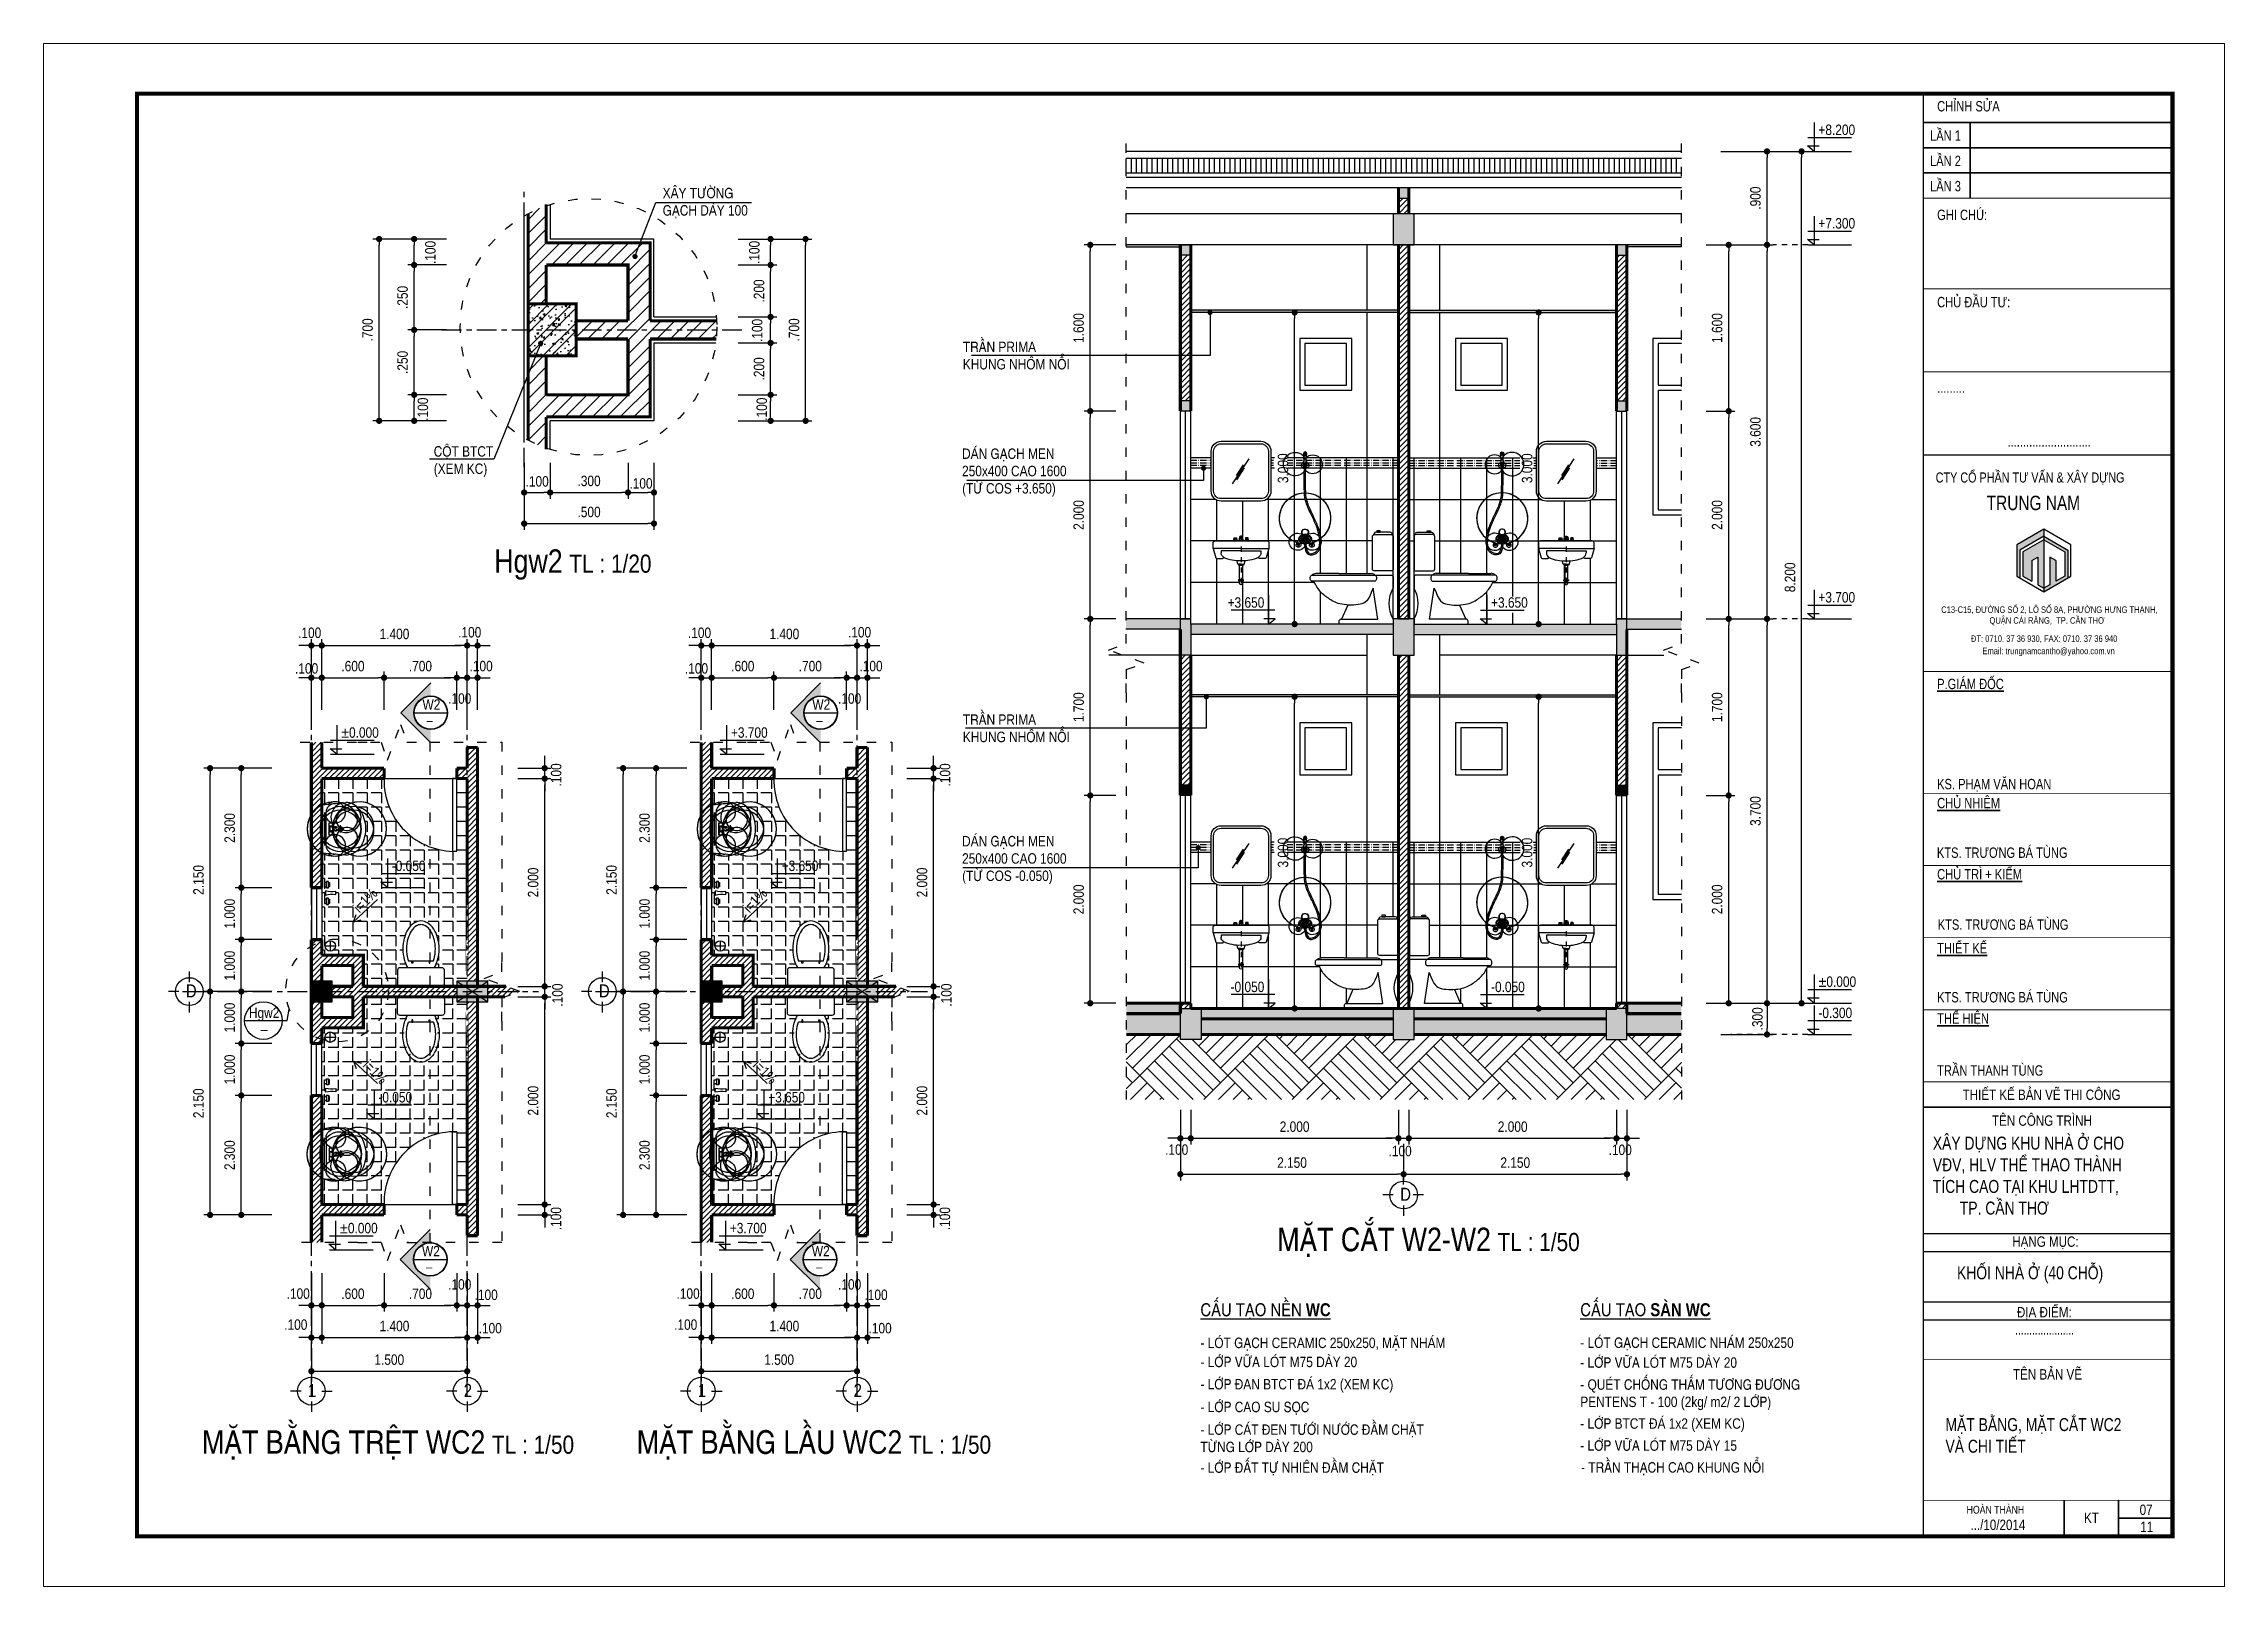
# Model space of a CAD drawing. Header units: millimetres. Extents: x 120 to 288, y 58 to 216.
# Drawn here: x 203.75 to 245.75, y 87.75 to 117.45 of the extents above; entities that cross this region are included whole.
import ezdxf

# ---------------------------------------------------------------- set-up
doc = ezdxf.new("R2010")
doc.units = ezdxf.units.MM
doc.header["$LTSCALE"] = 0.3
doc.header["$MEASUREMENT"] = 0
doc.linetypes.add('ACAD_ISO03W100', pattern=[30, 12, -18])
doc.linetypes.add('CENTER', pattern=[2, 1.25, -0.25, 0.25, -0.25])
doc.layers.get('0').update_dxf_attribs({"linetype": 'CONTINUOUS', "lineweight": 13})
doc.layers.get('DEFPOINTS').update_dxf_attribs({"linetype": 'CONTINUOUS', "lineweight": 13})
for name, color, linetype in [('CHU', 3, 'CONTINUOUS'), ('CHUSO', 141, 'CONTINUOUS'), ('HACTH', 8, 'CONTINUOUS'), ('HATCH', 8, 'CONTINUOUS'), ('KT', 8, 'CONTINUOUS'), ('LAYER 1', 1, 'CONTINUOUS'), ('LAYER 7', 7, 'CONTINUOUS'), ('LAYER1', 1, 'CONTINUOUS'), ('LAYER3', 34, 'CONTINUOUS'), ('LAYER5', 5, 'CONTINUOUS'), ('LAYER7', 7, 'CONTINUOUS'), ('NOI-THAT-WC', 11, 'CONTINUOUS'), ('NOITHAT', 21, 'CONTINUOUS'), ('THAY', 4, 'CONTINUOUS'), ('THIET-BI', 21, 'CONTINUOUS'), ('THIETBI', 25, 'CONTINUOUS'), ('TUONG', 7, 'CONTINUOUS'), ('VB', 94, 'CONTINUOUS')]:
    doc.layers.add(name, color=color, linetype=linetype)
doc.styles.add('ATTR', font='romans.shx', dxfattribs={"width": 0.8, "height": 0.7})
doc.styles.add('HELVE-KT', font='vhelvcn.TTF')
doc.styles.add('VNI - HELVE', font='vbookmn.TTF', dxfattribs={"width": 0.8})
doc.dimstyles.new('1-100', dxfattribs={"dimtxt": 0.2, "dimasz": 0.12, "dimexe": 0.12, "dimexo": 0.2, "dimgap": 0.12, "dimtad": 1, "dimdec": 3, "dimzin": 4, "dimdsep": 46, "dimtxsty": 'HELVE-KT', "dimblk1": 'DOT', "dimblk2": 'DOT', "dimsah": 1, "dimcen": -0.18, "dimadec": 3, "dimazin": 0, "dimtfac": 1, "dimtdec": 3, "dimtmove": 2, "dimatfit": 3, "dimldrblk": 'DOT', "dimfxl": 0, "dimtolj": 1, "dimtzin": 4, "dimarcsym": 0})
doc.dimstyles.new('1-20', dxfattribs={"dimtxt": 0.2, "dimasz": 0.12, "dimexe": 0.12, "dimexo": 0.2, "dimgap": 0.12, "dimtad": 1, "dimdec": 3, "dimlfac": 0.2, "dimzin": 4, "dimdsep": 46, "dimtxsty": 'HELVE-KT', "dimblk1": 'DOT', "dimblk2": 'DOT', "dimsah": 1, "dimcen": -0.18, "dimadec": 3, "dimazin": 0, "dimtfac": 1, "dimtdec": 3, "dimtmove": 2, "dimatfit": 3, "dimldrblk": 'DOT', "dimfxl": 0, "dimtolj": 1, "dimtzin": 4, "dimarcsym": 0})
doc.dimstyles.new('1-50', dxfattribs={"dimtxt": 0.2, "dimasz": 0.12, "dimexe": 0.12, "dimexo": 0.2, "dimgap": 0.12, "dimtad": 1, "dimdec": 3, "dimlfac": 0.5, "dimzin": 4, "dimdsep": 46, "dimtxsty": 'HELVE-KT', "dimblk1": 'DOT', "dimblk2": 'DOT', "dimsah": 1, "dimcen": -0.18, "dimadec": 3, "dimazin": 0, "dimtfac": 1, "dimtdec": 3, "dimtmove": 2, "dimatfit": 3, "dimldrblk": 'DOT', "dimfxl": 0, "dimtolj": 1, "dimtzin": 4, "dimarcsym": 0})

msp = doc.modelspace()

# ---------------------------------------------------------------- texts
at = {"layer": 'LAYER 1', "linetype": 'Continuous', "ltscale": 0.4, "char_height": 0.2, "width": 10.8090428, "attachment_point": 1, "style": 'HELVE-KT'}
for s, insert in [('{\\H2.25x;Hgw2}  {\\H1.75x;TL : 1/20}', (212.42837, 107.70931)), ('{\\H2.25x;MAËT CAÉT W2-W2}  {\\H1.75x;TL : 1/50}', (227.50718, 94.65072)), ('{\\H2.25x;MAËT BAÈNG TREÄT WC2}  {\\H1.75x;TL : 1/50}', (206.79947, 90.74883)), ('{\\H2.25x;MAËT BAÈNG LAÀU WC2}  {\\H1.75x;TL : 1/50}', (215.17266, 90.74883))]:
    msp.add_mtext(s, dxfattribs=dict(at, insert=insert))
at = {"layer": 'LAYER 1', "ltscale": 1000, "char_height": 0.18, "width": 3.5586, "attachment_point": 1, "style": 'HELVE-KT'}
for insert in [(211.12765, 104.62073), (218.6364, 104.62073), (211.11808, 94.09881), (218.62682, 94.09881)]:
    msp.add_mtext('_', dxfattribs=dict(at, insert=insert))
at = {"layer": 'LAYER 7', "lineweight": 35, "width": 5.3196514, "attachment_point": 1, "style": 'VNI - HELVE'}
for s, insert, char_height in [('MAËT BAÈNG, MAËT CAÉT WC2\\PVAØ CHI TIEÁT ', (240.37781, 90.98458), 0.25), ('{\\fVNI-Helve|b0|i0|c0|p2;07}', (244.11666, 89.32004), 0.2)]:
    msp.add_mtext(s, dxfattribs=dict(at, insert=insert, char_height=char_height))
at = {"layer": 'LAYER1', "linetype": 'Continuous', "ltscale": 0.05, "style": 'HELVE-KT'}
for s, insert, char_height, width, attachment_point in [('+8.200', (237.93018, 115.88651), 0.2, 15.1845217, 1), ('XAÂY TÖÔØNG \\PGAÏCH DAØY 100', (215.67131, 114.08518), 0.2, 5.2618645, 7), ('+7.300', (237.93018, 114.08651), 0.2, 15.1845217, 1), ('TRAÀN PRIMA \\PKHUNG NHOÂM NOÅI', (221.45247, 111.16853), 0.2, 5.2618645, 7), ('COÄT BTCT\\P(XEM KC)', (211.26265, 109.10153), 0.2, 5.2618645, 7), ('DAÙN GAÏCH MEN \\P250x400 CAO 1600 \\P(TÖØ COS +3.650)', (221.43766, 108.72409), 0.2, 5.2618645, 7), ('+3.650', (227.25887, 106.78651), 0.2, 15.1845217, 3), ('+3.650', (231.62532, 106.78651), 0.2, 15.1845217, 1), ('+3.700', (237.93018, 106.88651), 0.2, 15.1845217, 1), ('TRAÀN PRIMA \\PKHUNG NHOÂM NOÅI', (221.45247, 103.99289), 0.2, 5.2618645, 7), ('±0.000', (209.47742, 104.28293), 0.2, 15.1845217, 1), ('+3.700', (216.98616, 104.28293), 0.2, 15.1845217, 1), ('DAÙN GAÏCH MEN \\P250x400 CAO 1600 \\P(TÖØ COS -0.050)', (221.43766, 101.26473), 0.2, 5.2618645, 7), ('-0.050', (210.454, 101.71665), 0.2, 15.1845217, 1), ('+3.650', (217.96275, 101.71665), 0.2, 15.1845217, 1), ('D', (206.48934, 99.33466), 0.25, 13.0973333, 1), ('D', (214.44392, 99.33466), 0.25, 13.0973333, 1), ('-0.050', (227.25887, 99.38651), 0.2, 15.1845217, 3), ('-0.050', (231.62532, 99.38651), 0.2, 15.1845217, 1), ('±0.000', (237.93018, 99.48651), 0.2, 15.1845217, 1), ('Hgw2', (207.70321, 98.62822), 0.2, 2.9748386, 7), ('-0.300', (237.93018, 98.88651), 0.2, 15.1845217, 1), ('_', (207.93544, 98.4364), 0.2, 2.9748386, 7), ('-0.050', (210.19609, 97.26212), 0.2, 15.1845217, 1), ('+3.650', (217.70483, 97.26212), 0.2, 15.1845217, 1), ('D', (229.87692, 95.41876), 0.25, 13.0973333, 1), ('±0.000', (209.45599, 94.74245), 0.2, 15.1845217, 1), ('+3.700', (216.96473, 94.74245), 0.2, 15.1845217, 1), ('1', (208.84081, 91.64213), 0.25, 13.0973333, 1), ('2', (211.84081, 91.64213), 0.25, 13.0973333, 1), ('1', (216.34955, 91.64213), 0.25, 13.0973333, 1), ('2', (219.34955, 91.64213), 0.25, 13.0973333, 1)]:
    msp.add_mtext(s, dxfattribs=dict(at, insert=insert, char_height=char_height, width=width, attachment_point=attachment_point))
at = {"layer": 'LAYER1', "ltscale": 1000, "char_height": 0.2, "attachment_point": 1, "style": 'HELVE-KT'}
for s, insert, width in [('W2', (211.04603, 104.82175), 3.5586), ('W2', (218.55477, 104.82175), 3.5586), ('W2', (211.03645, 94.29982), 3.5586), ('W2', (218.54519, 94.29982), 3.5586), ('- QUEÙT CHOÁNG THAÁM TÖÔNG ÑÖÔNG\\PPENTENS T - 100 (2kg/ m2/ 2 LÔÙP)', (233.34401, 91.7309), 8.3242645)]:
    msp.add_mtext(s, dxfattribs=dict(at, insert=insert, width=width))
at = {"layer": 'LAYER1', "linetype": 'Continuous', "ltscale": 0.05, "char_height": 0.2, "width": 5.2618645, "style": 'HELVE-KT'}
for insert, attachment_point, rotation in [((209.69167, 100.83752), 1, 45.632169), ((217.20041, 100.83752), 1, 45.632169), ((209.88226, 97.75918), 7, 314.367831), ((217.39101, 97.75918), 7, 314.367831)]:
    msp.add_mtext('i=1%', dxfattribs=dict(at, insert=insert, attachment_point=attachment_point, rotation=rotation))
at = {"layer": 'LAYER1', "attachment_point": 1, "style": 'HELVE-KT'}
for s, insert, char_height, width in [('{\\fVNI-Helve-Condense|b1|i0|c0|p2;\\LCAÁU TAÏO NEÀN WC}', (226.02836, 93.19627), 0.25, 22.034837), ('{\\fVNI-Helve-Condense|b1|i0|c0|p2;\\LCAÁU TAÏO SAØN WC}', (233.34401, 93.19627), 0.25, 22.9529552), ('- LOÙT GAÏCH CERAMIC 250x250, MAËT NHAÙM', (226.02836, 92.53327), 0.2, 22.034837), ('- LOÙT GAÏCH CERAMIC NHAÙM 250x250', (233.34401, 92.53655), 0.2, 22.9529552), ('- LÔÙP VÖÕA LOÙT M75 DAØY 20', (226.02836, 92.1661), 0.2, 22.034837), ('- LÔÙP VÖÕA LOÙT M75 DAØY 20', (233.34401, 92.15408), 0.2, 22.9529552), ('- LÔÙP ÑAN BTCT ÑAÙ 1x2 (XEM KC)', (226.02836, 91.7374), 0.2, 22.034837), ('- LÔÙP CAO SU SOÏC', (226.02836, 91.2995), 0.2, 22.034837), ('- LÔÙP CAÙT ÑEN TÖÔÙI NÖÔÙC ÑAÀM CHAËT \\PTÖØNG LÔÙP DAØY 200', (226.02836, 90.86287), 0.2, 22.034837), ('- LÔÙP BTCT ÑAÙ 1x2 (XEM KC)', (233.34401, 90.98033), 0.2, 22.9529552), ('- LÔÙP VÖÕA LOÙT M75 DAØY 15', (233.34401, 90.55612), 0.2, 22.9529552), ('- LÔÙP ÑAÁT TÖÏ NHIEÂN ÑAÀM CHAËT', (226.02836, 90.13174), 0.2, 22.034837), ('- TRAÀN THAÏCH CAO KHUNG NOÅI', (233.35874, 90.13606), 0.2, 22.9529552)]:
    msp.add_mtext(s, dxfattribs=dict(at, insert=insert, char_height=char_height, width=width))

# ---------------------------------------------------------------- blocks, each defined once
blk = doc.blocks.new('AAEER')
at = {"linetype": 'Continuous', "ltscale": 0.08}
h = blk.add_hatch(color=8, dxfattribs=at)
h.paths.add_polyline_path([(377.886, 656.949), (377.886, 657.083), (377.366, 656.782), (377.366, 656.181), (377.423, 656.148), (377.423, 656.682)])
h.paths.add_polyline_path([(377.886, 656.882), (377.481, 656.649), (377.481, 656.181), (377.655, 656.081), (377.655, 656.482), (377.771, 656.548), (377.771, 656.014), (377.886, 655.947)])
blk.add_hatch(color=8, dxfattribs=at).paths.add_polyline_path([(378.118, 656.482), (378.002, 656.548), (378.002, 656.014), (377.886, 655.947), (377.886, 655.88), (378.349, 656.148), (378.349, 656.682), (377.886, 656.949), (377.886, 656.882), (378.291, 656.649), (378.291, 656.181), (378.118, 656.081)])
for p, q in [((377.886, 656.949), (377.423, 656.682)), ((377.886, 656.882), (377.481, 656.649)), ((377.886, 657.083), (377.886, 656.949)), ((377.886, 657.083), (377.886, 655.88)), ((377.886, 656.949), (378.349, 656.682)), ((377.886, 656.882), (377.886, 655.947)), ((377.886, 656.882), (378.291, 656.649)), ((377.423, 656.682), (377.423, 656.148)), ((377.481, 656.649), (377.481, 656.181)), ((377.655, 656.482), (377.771, 656.548)), ((377.655, 656.482), (377.655, 656.081)), ((377.771, 656.548), (377.771, 656.014)), ((378.118, 656.482), (378.002, 656.548)), ((378.002, 656.548), (378.002, 656.014)), ((378.118, 656.482), (378.118, 656.081)), ((378.291, 656.649), (378.291, 656.181)), ((378.349, 656.682), (378.349, 656.148))]:
    blk.add_line(p, q, dxfattribs=at)
blk.add_lwpolyline([(377.366, 656.181), (377.886, 655.88), (378.407, 656.181), (378.407, 656.782), (377.886, 657.083), (377.366, 656.782)], close=True, dxfattribs=at)
for points in [[(377.481, 656.181), (377.655, 656.081)], [(378.291, 656.181), (378.118, 656.081)], [(377.771, 656.014), (377.886, 655.947)], [(378.002, 656.014), (377.886, 655.947)]]:
    blk.add_lwpolyline(points, dxfattribs=at)
for points in [[(375.565, 643.528), (380.365, 643.528)], [(375.565, 643.18), (380.365, 643.18)], [(375.565, 642.208), (380.365, 642.208)], [(375.565, 641.861), (380.365, 641.861)]]:
    blk.add_lwpolyline(points)
at = {"layer": 'LAYER 7', "lineweight": 35}
for points in [[(375.565, 664.914), (380.365, 664.914)], [(376.469, 663.456), (376.469, 664.914)], [(375.565, 664.428), (380.365, 664.428)], [(375.565, 663.942), (380.365, 663.942)], [(375.565, 645.958), (380.365, 645.958)], [(378.282, 638.389), (378.282, 637.695)], [(379.323, 638.389), (379.323, 638.389), (379.323, 637.695)], [(379.323, 638.042), (380.365, 638.042)]]:
    blk.add_lwpolyline(points, dxfattribs=at)
at = {"layer": 'LAYER7', "const_width": 0.0278}
blk.add_lwpolyline([(380.365, 665.47), (375.565, 665.47), (375.565, 637.695), (380.365, 637.695)], close=True, dxfattribs=at)
at = {"layer": 'LAYER7'}
for points, const_width in [([(375.565, 663.456), (380.365, 663.456)], 0.0174), ([(375.565, 661.712), (380.365, 661.712)], 0.0174), ([(375.565, 660.112), (380.365, 660.112)], 0.0174), ([(375.565, 658.512), (380.365, 658.512)], 0.0212), ([(375.565, 654.346), (380.365, 654.346)], 0.0174), ([(375.565, 651.999), (380.365, 651.999)], 0.0174), ([(375.565, 650.61), (380.365, 650.61)], 0.0174), ([(375.565, 649.221), (380.365, 649.221)], 0.0174), ([(375.565, 647.833), (380.365, 647.833)], 0.0174), ([(375.565, 646.444), (380.365, 646.444)], 0.0174), ([(375.565, 641.097), (380.365, 641.097)], 0.0174), ([(375.565, 638.389), (380.365, 638.389)], 0.0174)]:
    blk.add_lwpolyline(points, dxfattribs=dict(at, const_width=const_width))
at = {"layer": 'LAYER 7', "lineweight": 35, "attachment_point": 1, "style": 'VNI - HELVE'}
for s, insert, char_height, width in [('CHÆNH SÖÛA', (375.833, 665.327), 0.2, 5.31965), ('LAÀN 1', (375.696, 664.761), 0.2, 5.31965), ('LAÀN 2', (375.696, 664.275), 0.2, 5.31965), ('LAÀN 3', (375.696, 663.789), 0.2, 5.31965), ('GHI CHUÙ:', (375.833, 663.236), 0.2, 5.31965), ('CHUÛ ÑAÀU TÖ:', (375.833, 661.556), 0.2, 5.31965), ('.........', (375.833, 659.91), 0.2, 5.31965), ('...........................', (377.188, 658.873), 0.2, 5.31965), ('{\\LP.GIAÙM ÑOÁC}', (375.833, 654.205), 0.2, 5.31965), ('KS. PHAÏM VAÊN HOAN', (375.833, 652.277), 0.2, 5.31965), ('{\\LCHUÛ NHIEÄM}', (375.833, 651.912), 0.2, 5.31965), ('KTS. TRÖÔNG BAÙ TUØNG', (375.828, 650.957), 0.2, 5.31965), ('{\\LCHUÛ TRÌ + KIEÅM}', (375.833, 650.542), 0.2, 5.31965), ('KTS. TRÖÔNG BAÙ TUØNG', (375.844, 649.573), 0.2, 5.31965), ('{\\LTHIEÁT KEÁ}', (375.833, 649.118), 0.2, 5.31965), ('KTS. TRÖÔNG BAÙ TUØNG', (375.833, 648.174), 0.2, 5.31965), ('{\\LTHEÅ HIEÄN}', (375.833, 647.765), 0.2, 5.31965), ('TRAÀN THANH TUØNG', (375.833, 646.764), 0.2, 5.31965), ('{\\fVNI-Helve|b0|i0|c0|p2;THIEÁT KEÁ BAÛN VEÕ THI COÂNG}', (376.323, 646.297), 0.2, 5.31965), ('{\\fVNI-Helve|b0|i0|c0|p2;TEÂN COÂNG TRÌNH}', (376.889, 645.799), 0.2, 5.31965), ('XAÂY DÖÏNG KHU NHAØ ÔÛ CHO\\PVÑV, HLV THEÅ THAO THAØNH \\PTÍCH CAO TAÏI KHU LHTDTT, \\P       TP. CAÀN THÔ', (375.75, 645.39), 0.25, 7.09083), ('{\\fVNI-Helve|b0|i0|c0|p2;HAÏNG MUÏC:}', (377.279, 643.469), 0.2, 5.31965), ('KHOÁI NHAØ ÔÛ (40 CHOÃ)', (376.216, 642.894), 0.25, 7.09083), ('{\\fVNI-Helve|b0|i0|c0|p2;ÑÒA ÑIEÅM:}', (377.37, 642.111), 0.2, 5.31965), ('{\\fVNI-Helve|b0|i0|c0|p2;.....................}', (377.337, 641.754), 0.17359, 5.31965), ('{\\fVNI-Helve|b0|i0|c0|p2;TEÂN BAÛN VEÕ}', (377.294, 640.914), 0.2, 5.31965), ('{\\fVNI-Helve|b0|i0|c0|p2;HOAØN THAØNH}', (376.401, 638.282), 0.15, 5.31965), ('{\\fVNI-Helve|b0|i0|c0|p2;.../10/2014}', (376.475, 638.017), 0.2, 5.31965), ('{\\fVNI-Helve|b0|i0|c0|p2;KT}', (378.663, 638.151), 0.2, 5.31965), ('{\\fVNI-Helve|b0|i0|c0|p2;11}', (379.745, 637.978), 0.2, 5.31965)]:
    blk.add_mtext(s, dxfattribs=dict(at, insert=insert, char_height=char_height, width=width))
at = {"layer": 'LAYER5', "attachment_point": 1, "style": 'VNI - HELVE'}
for s, insert, char_height, width in [('{\\H0.9774x;CTY COÅ PHAÀN TÖ VAÁN & XAÂY DÖÏNG} ', (375.805, 658.177), 0.19891, 4.67984), ('TRUNG NAM', (376.787, 657.729), 0.2777, 3.59296), ('{\\fVNI-Helve|b0|i0|c0|p2;C13-C15, ÑÖÔØNG SOÁ 2, LOÂ SOÁ 8A, PHÖÔØNG HÖNG THAÏNH, \\P                       QUAÄN CAÙI RAÊNG,  TP. CAÀN THÔ}', (375.912, 655.598), 0.12499, 8.0242), ('{\\fVNI-Helve|b0|i0|c0|p2;ÑT: 0710. 37 36 930, FAX: 0710. 37 36 940}', (376.484, 655.04), 0.12499, 8.0242), ('{\\fVNI-Helve|b0|i0|c0|p2;Email: trungnamcantho@yahoo.com.vn}', (376.706, 654.803), 0.12499, 8.0242)]:
    blk.add_mtext(s, dxfattribs=dict(at, insert=insert, char_height=char_height, width=width))
blk = doc.blocks.new('_DOT')
at = {"color": 0, "linetype": 'ByBlock'}
blk.add_line((-0.5, 0), (-1, 0), dxfattribs=at)
at = {"color": 0, "linetype": 'ByBlock', "const_width": 0.5}
blk.add_lwpolyline([(-0.25, 0, 1), (0.25, 0, 1)], format="xyb", close=True, dxfattribs=at)
blk = doc.blocks.new('*D219')
at = {"layer": 'DEFPOINTS', "color": 0, "lineweight": -2, "ltscale": 5}
for p in [(208.906, 92.534), (211.906, 92.534), (211.906, 91.887)]:
    blk.add_point(p, dxfattribs=at)
at = {"layer": 'LAYER 1', "color": 0, "lineweight": -2, "ltscale": 5}
for p, q in [((208.906, 92.334), (208.906, 91.767)), ((211.906, 92.334), (211.906, 91.767)), ((209.026, 91.887), (211.786, 91.887))]:
    blk.add_line(p, q, dxfattribs=at)
at = {"layer": 'LAYER 1', "color": 0, "lineweight": -2, "ltscale": 5, "xscale": 0.12, "yscale": 0.12, "zscale": 0.12, "rotation": 180}
blk.add_blockref('_DOT', (208.906, 91.887), dxfattribs=at)
at = {"layer": 'LAYER 1', "color": 0, "lineweight": -2, "ltscale": 5, "xscale": 0.12, "yscale": 0.12, "zscale": 0.12}
blk.add_blockref('_DOT', (211.906, 91.887), dxfattribs=at)
at = {"layer": 'LAYER 1', "color": 0, "ltscale": 5, "insert": (210.406, 92.109), "char_height": 0.2, "attachment_point": 5, "style": 'HELVE-KT'}
blk.add_mtext('\\A1;1.500', dxfattribs=at)
blk = doc.blocks.new('TOILET')
at = {"layer": 'THIETBI', "linetype": 'Continuous'}
for p, q in [((2.25, 0), (-2.25, 0)), ((-2.5, -0.25), (-2.5, -1.75)), ((-2.25, -2), (2.25, -2)), ((2.5, -1.75), (2.5, -0.25)), ((-1.33, -2.7), (1.33, -2.7)), ((-0.96, -2.48), (-0.96, -2.7)), ((-0.86, -2.48), (-0.96, -2.48)), ((-0.96, -2.7), (-0.86, -2.7)), ((-0.86, -2.7), (-0.86, -2.48)), ((0.86, -2.7), (0.86, -2.48)), ((0.86, -2.48), (0.96, -2.48)), ((0.96, -2.7), (0.86, -2.7)), ((0.96, -2.48), (0.96, -2.7))]:
    blk.add_line(p, q, dxfattribs=at)
for centre, radius, start, end in [((-2.25, -0.25), 0.25, 90, 180), ((2.25, -0.25), 0.25, 0, 90), ((-2.25, -1.75), 0.25, 180, 270), ((1.34, -3.66), 3.23, 149.0966, 164.9269), ((-1.34, -3.66), 3.23, 15.0731, 30.9034), ((2.25, -1.75), 0.25, 270, 0), ((2.64, -4.01), 4.58, 164.9269, 180), ((2.64, -4.01), 4.58, 180, 195.0731), ((2.64, -4.01), 4.18, 164.9269, 180), ((2.64, -4.01), 4.18, 180, 195.0731), ((1.34, -3.66), 2.83, 160.176, 164.9269), ((-1.34, -3.66), 2.83, 15.0731, 19.824), ((-2.64, -4.01), 4.18, 0, 15.0731), ((-2.64, -4.01), 4.18, 344.9269, 360), ((-2.64, -4.01), 4.58, 360, 15.0731), ((-2.64, -4.01), 4.58, 344.9269, 0), ((1.34, -4.36), 3.23, 195.0731, 213.0315), ((1.34, -4.36), 2.83, 195.0731, 213.0315), ((0.52, -4.9), 2.26, 213.0315, 237.5002), ((0.52, -4.9), 1.86, 213.0315, 237.5002), ((0, -5.71), 1.29, 237.5002, 270), ((0, -5.71), 0.893, 237.5002, 270), ((0, -5.71), 0.893, 270, 302.4998), ((0, -5.71), 1.29, 270, 302.4998), ((-0.52, -4.9), 1.86, 302.4998, 326.9685), ((-0.52, -4.9), 2.26, 302.4998, 326.9685), ((-1.34, -4.36), 2.83, 326.9685, 344.9269), ((-1.34, -4.36), 3.23, 326.9685, 344.9269)]:
    blk.add_arc(centre, radius, start, end, dxfattribs=at)
blk = doc.blocks.new('la')
at = {"layer": 'THIETBI', "linetype": 'Continuous'}
for p, q in [((-5933, 607097), (-5955, 607330)), ((-5446, 607330), (-5467, 607097)), ((-5944, 607224), (-5944, 607230)), ((-5700, 607139), (-5859, 607139)), ((-5859, 607122), (-5541, 607122)), ((-5759, 607200), (-5715, 607200)), ((-5759, 607183), (-5759, 607200)), ((-5759, 607167), (-5759, 607183)), ((-5700, 607167), (-5759, 607167)), ((-5700, 607278), (-5735, 607278)), ((-5720, 607192), (-5728, 607192)), ((-5728, 607175), (-5672, 607175)), ((-5726, 607183), (-5717, 607183)), ((-5710, 607250), (-5715, 607196)), ((-5700, 607309), (-5700, 607252)), ((-5665, 607278), (-5700, 607278)), ((-5641, 607167), (-5700, 607167)), ((-5541, 607139), (-5700, 607139)), ((-5685, 607196), (-5690, 607250)), ((-5685, 607200), (-5641, 607200)), ((-5675, 607183), (-5684, 607183)), ((-5672, 607192), (-5680, 607192)), ((-5641, 607200), (-5641, 607183)), ((-5641, 607183), (-5641, 607167)), ((-5456, 607230), (-5456, 607224)), ((-5467, 607097), (-5933, 607097))]:
    blk.add_line(p, q, dxfattribs=at)
for centre, radius in [((-5743, 607183), 17), ((-5700, 607278), 21.2), ((-5700, 607278), 17), ((-5658, 607183), 17)]:
    blk.add_circle(centre, radius, dxfattribs=at)
for centre, radius, start, end in [((-5810, 607330), 145, 180, 190.3889), ((-5787, 607339), 103, 150.4377, 180), ((-5787, 607339), 103, 180, 209.5623), ((-5744, 607315), 152, 126.1394, 150.4377), ((-5717, 607278), 198, 106.8299, 126.1394), ((-5699, 607218), 261, 90, 106.8299), ((-5699, 607218), 261, 73.1701, 90), ((-5681, 607278), 198, 53.8606, 73.1701), ((-5653, 607315), 152, 29.5623, 53.8606), ((-5611, 607339), 103, 0, 29.5623), ((-5611, 607339), 103, 330.4377, 0), ((-5859, 607224), 84.9, 180, 270), ((-5859, 607224), 102, 218.2453, 270), ((-5744, 607363), 152, 209.5623, 233.8606), ((-5717, 607401), 198, 233.8606, 253.1701), ((-5699, 607460), 261, 253.1701, 266.4587), ((-5720, 607196), 4.24, 270, 354.3929), ((-5700, 607232), 20, 59.7473, 120.2527), ((-5699, 607460), 261, 273.0264, 286.8299), ((-5680, 607196), 4.24, 185.6071, 270), ((-5681, 607401), 198, 286.8299, 306.1394), ((-5653, 607363), 152, 306.1394, 330.4377), ((-5541, 607224), 84.9, 270, 0), ((-5541, 607224), 102, 270, 321.7547)]:
    blk.add_arc(centre, radius, start, end, dxfattribs=at)
blk.add_spline([(-5446, 607330), (-5488, 607436), (-5558, 607489), (-5649, 607517), (-5751, 607517), (-5842, 607489), (-5912, 607436), (-5950, 607366), (-5955, 607330)], degree=3, dxfattribs=at)
blk = doc.blocks.new('WALFCT1T')
for p, q in [((-5.5, -1), (-5, -1)), ((-5.5, -2), (-5.5, -1)), ((-2.5, -2), (-5.5, -2)), ((-5, -2), (-5, -2.5)), ((-5, -2.5), (-3, -2.5)), ((-3, -1), (-2.5, -1)), ((-3, -2.5), (-3, -2)), ((-2.5, -1), (-2.5, -2)), ((-1, -0.5), (1, -0.5)), ((0.75, -5.5), (-0.75, -5.5)), ((2.5, -1), (3, -1)), ((2.5, -2), (2.5, -1)), ((5.5, -2), (2.5, -2)), ((3, -2), (3, -2.5)), ((3, -2.5), (5, -2.5)), ((5, -1), (5.5, -1)), ((5, -2.5), (5, -2)), ((5.5, -1), (5.5, -2))]:
    blk.add_line(p, q)
for points in [[(-3, 0), (-3, -1), (-5, -1), (-5, 0)], [(-0.25, -0.5), (-0.25, 0), (0.25, 0), (0.25, -0.5)], [(5, 0), (5, -1), (3, -1), (3, 0)]]:
    blk.add_lwpolyline(points, close=True)
for centre, start, end in [((-13.2658, -3.6195), 351.4554, 14.26943), ((13.2658, -3.6195), 165.7306, 188.5446)]:
    blk.add_arc(centre, 12.6562, start, end)
at = {"style": 'ATTR', "width": 0.8, "flags": 9}
blk.add_attdef('ESTCODE', (0, 0), '', height=0.7, dxfattribs=at)
blk = doc.blocks.new('*D39')
at = {"layer": 'DEFPOINTS', "color": 0, "lineweight": -2, "ltscale": 5}
for p in [(212.685, 95.096), (213.399, 95.096), (212.685, 94.896)]:
    blk.add_point(p, dxfattribs=at)
at = {"layer": 'LAYER 1', "color": 0, "lineweight": -2, "ltscale": 5}
for p, q in [((212.885, 95.096), (213.519, 95.096)), ((213.399, 95.216), (213.399, 95.336)), ((213.399, 94.896), (213.399, 95.096)), ((212.885, 94.896), (213.519, 94.896)), ((213.399, 94.776), (213.399, 94.656))]:
    blk.add_line(p, q, dxfattribs=at)
at = {"layer": 'LAYER 1', "color": 0, "lineweight": -2, "ltscale": 5, "xscale": 0.12, "yscale": 0.12, "zscale": 0.12}
for p, rotation in [((213.399, 95.096), 270), ((213.399, 94.896), 90)]:
    blk.add_blockref('_DOT', p, dxfattribs=dict(at, rotation=rotation))
at = {"layer": 'LAYER 1', "color": 0, "ltscale": 5, "insert": (213.618, 94.825), "char_height": 0.2, "attachment_point": 5, "rotation": 90, "style": 'HELVE-KT'}
blk.add_mtext('\\A1;.100', dxfattribs=at)
blk = doc.blocks.new('*D40')
at = {"layer": 'DEFPOINTS', "color": 0, "lineweight": -2, "ltscale": 5}
for p in [(212.685, 99.096), (213.399, 99.096), (212.685, 95.096)]:
    blk.add_point(p, dxfattribs=at)
at = {"layer": 'LAYER 1', "color": 0, "lineweight": -2, "ltscale": 5}
for p, q in [((212.885, 99.096), (213.519, 99.096)), ((213.399, 95.216), (213.399, 98.976)), ((212.885, 95.096), (213.519, 95.096))]:
    blk.add_line(p, q, dxfattribs=at)
at = {"layer": 'LAYER 1', "color": 0, "lineweight": -2, "ltscale": 5, "xscale": 0.12, "yscale": 0.12, "zscale": 0.12}
for p, rotation in [((213.399, 99.096), 90), ((213.399, 95.096), 270)]:
    blk.add_blockref('_DOT', p, dxfattribs=dict(at, rotation=rotation))
at = {"layer": 'LAYER 1', "color": 0, "ltscale": 5, "insert": (213.177, 97.096), "char_height": 0.2, "attachment_point": 5, "rotation": 90, "style": 'HELVE-KT'}
blk.add_mtext('\\A1;2.000', dxfattribs=at)
blk = doc.blocks.new('*D41')
at = {"layer": 'DEFPOINTS', "color": 0, "lineweight": -2, "ltscale": 5}
for p in [(212.685, 99.296), (213.399, 99.296), (212.685, 99.096)]:
    blk.add_point(p, dxfattribs=at)
at = {"layer": 'LAYER 1', "color": 0, "lineweight": -2, "ltscale": 5}
for p, q in [((212.885, 99.296), (213.519, 99.296)), ((213.399, 99.416), (213.399, 99.536)), ((213.399, 99.096), (213.399, 99.296)), ((212.885, 99.096), (213.519, 99.096)), ((213.399, 98.976), (213.399, 98.856))]:
    blk.add_line(p, q, dxfattribs=at)
at = {"layer": 'LAYER 1', "color": 0, "lineweight": -2, "ltscale": 5, "xscale": 0.12, "yscale": 0.12, "zscale": 0.12}
for p, rotation in [((213.399, 99.296), 270), ((213.399, 99.096), 90)]:
    blk.add_blockref('_DOT', p, dxfattribs=dict(at, rotation=rotation))
at = {"layer": 'LAYER 1', "color": 0, "ltscale": 5, "insert": (213.646, 99.128), "char_height": 0.2, "attachment_point": 5, "rotation": 90, "style": 'HELVE-KT'}
blk.add_mtext('\\A1;.100', dxfattribs=at)
blk = doc.blocks.new('*D42')
at = {"layer": 'DEFPOINTS', "color": 0, "lineweight": -2, "ltscale": 5}
for p in [(212.685, 103.296), (213.399, 103.296), (212.685, 99.296)]:
    blk.add_point(p, dxfattribs=at)
at = {"layer": 'LAYER 1', "color": 0, "lineweight": -2, "ltscale": 5}
for p, q in [((212.885, 103.296), (213.519, 103.296)), ((213.399, 99.416), (213.399, 103.176)), ((212.885, 99.296), (213.519, 99.296))]:
    blk.add_line(p, q, dxfattribs=at)
at = {"layer": 'LAYER 1', "color": 0, "lineweight": -2, "ltscale": 5, "xscale": 0.12, "yscale": 0.12, "zscale": 0.12}
for p, rotation in [((213.399, 103.296), 90), ((213.399, 99.296), 270)]:
    blk.add_blockref('_DOT', p, dxfattribs=dict(at, rotation=rotation))
at = {"layer": 'LAYER 1', "color": 0, "ltscale": 5, "insert": (213.177, 101.296), "char_height": 0.2, "attachment_point": 5, "rotation": 90, "style": 'HELVE-KT'}
blk.add_mtext('\\A1;2.000', dxfattribs=at)
blk = doc.blocks.new('*D43')
at = {"layer": 'DEFPOINTS', "color": 0, "lineweight": -2, "ltscale": 5}
for p in [(212.685, 103.496), (213.399, 103.496), (212.685, 103.296)]:
    blk.add_point(p, dxfattribs=at)
at = {"layer": 'LAYER 1', "color": 0, "lineweight": -2, "ltscale": 5}
for p, q in [((212.885, 103.496), (213.519, 103.496)), ((213.399, 103.616), (213.399, 103.736)), ((213.399, 103.296), (213.399, 103.496)), ((212.885, 103.296), (213.519, 103.296)), ((213.399, 103.176), (213.399, 103.056))]:
    blk.add_line(p, q, dxfattribs=at)
at = {"layer": 'LAYER 1', "color": 0, "lineweight": -2, "ltscale": 5, "xscale": 0.12, "yscale": 0.12, "zscale": 0.12}
for p, rotation in [((213.399, 103.496), 270), ((213.399, 103.296), 90)]:
    blk.add_blockref('_DOT', p, dxfattribs=dict(at, rotation=rotation))
at = {"layer": 'LAYER 1', "color": 0, "ltscale": 5, "insert": (213.621, 103.367), "char_height": 0.2, "attachment_point": 5, "rotation": 90, "style": 'HELVE-KT'}
blk.add_mtext('\\A1;.100', dxfattribs=at)
blk = doc.blocks.new('*D44')
at = {"layer": 'DEFPOINTS', "color": 0, "lineweight": -2, "ltscale": 5}
for p in [(206.955, 99.196), (208.305, 99.196), (208.305, 94.896)]:
    blk.add_point(p, dxfattribs=at)
at = {"layer": 'LAYER 1', "color": 0, "lineweight": -2, "ltscale": 5}
for p, q in [((208.105, 99.196), (206.835, 99.196)), ((206.955, 95.016), (206.955, 99.076)), ((208.105, 94.896), (206.835, 94.896))]:
    blk.add_line(p, q, dxfattribs=at)
at = {"layer": 'LAYER 1', "color": 0, "lineweight": -2, "ltscale": 5, "xscale": 0.12, "yscale": 0.12, "zscale": 0.12}
for p, rotation in [((206.955, 99.196), 90), ((206.955, 94.896), 270)]:
    blk.add_blockref('_DOT', p, dxfattribs=dict(at, rotation=rotation))
at = {"layer": 'LAYER 1', "color": 0, "ltscale": 5, "insert": (206.732, 97.046), "char_height": 0.2, "attachment_point": 5, "rotation": 90, "style": 'HELVE-KT'}
blk.add_mtext('\\A1;2.150', dxfattribs=at)
blk = doc.blocks.new('*D45')
at = {"layer": 'DEFPOINTS', "color": 0, "lineweight": -2, "ltscale": 5}
for p in [(206.955, 103.496), (208.305, 103.496), (208.305, 99.196)]:
    blk.add_point(p, dxfattribs=at)
at = {"layer": 'LAYER 1', "color": 0, "lineweight": -2, "ltscale": 5}
for p, q in [((208.105, 103.496), (206.835, 103.496)), ((206.955, 99.316), (206.955, 103.376)), ((208.105, 99.196), (206.835, 99.196))]:
    blk.add_line(p, q, dxfattribs=at)
at = {"layer": 'LAYER 1', "color": 0, "lineweight": -2, "ltscale": 5, "xscale": 0.12, "yscale": 0.12, "zscale": 0.12}
for p, rotation in [((206.955, 103.496), 90), ((206.955, 99.196), 270)]:
    blk.add_blockref('_DOT', p, dxfattribs=dict(at, rotation=rotation))
at = {"layer": 'LAYER 1', "color": 0, "ltscale": 5, "insert": (206.732, 101.346), "char_height": 0.2, "attachment_point": 5, "rotation": 90, "style": 'HELVE-KT'}
blk.add_mtext('\\A1;2.150', dxfattribs=at)
blk = doc.blocks.new('*D46')
at = {"layer": 'DEFPOINTS', "color": 0, "lineweight": -2, "ltscale": 5}
for p in [(208.906, 93.975), (209.106, 93.975), (209.106, 93.155)]:
    blk.add_point(p, dxfattribs=at)
at = {"layer": 'LAYER 1', "color": 0, "lineweight": -2, "ltscale": 5}
for p, q in [((208.906, 93.775), (208.906, 93.035)), ((209.106, 93.775), (209.106, 93.035)), ((208.786, 93.155), (208.666, 93.155)), ((208.906, 93.155), (209.106, 93.155)), ((209.226, 93.155), (209.346, 93.155))]:
    blk.add_line(p, q, dxfattribs=at)
at = {"layer": 'LAYER 1', "color": 0, "lineweight": -2, "ltscale": 5, "xscale": 0.12, "yscale": 0.12, "zscale": 0.12}
blk.add_blockref('_DOT', (208.906, 93.155), dxfattribs=at)
at = {"layer": 'LAYER 1', "color": 0, "lineweight": -2, "ltscale": 5, "xscale": 0.12, "yscale": 0.12, "zscale": 0.12, "rotation": 180}
blk.add_blockref('_DOT', (209.106, 93.155), dxfattribs=at)
at = {"layer": 'LAYER 1', "color": 0, "ltscale": 5, "insert": (208.652, 93.38), "char_height": 0.2, "attachment_point": 5, "style": 'HELVE-KT'}
blk.add_mtext('\\A1;.100', dxfattribs=at)
blk = doc.blocks.new('*D47')
at = {"layer": 'DEFPOINTS', "color": 0, "lineweight": -2, "ltscale": 5}
for p in [(209.106, 93.975), (210.306, 93.975), (210.306, 93.155)]:
    blk.add_point(p, dxfattribs=at)
at = {"layer": 'LAYER 1', "color": 0, "lineweight": -2, "ltscale": 5}
for p, q in [((209.106, 93.775), (209.106, 93.035)), ((210.306, 93.775), (210.306, 93.035)), ((209.226, 93.155), (210.186, 93.155))]:
    blk.add_line(p, q, dxfattribs=at)
at = {"layer": 'LAYER 1', "color": 0, "lineweight": -2, "ltscale": 5, "xscale": 0.12, "yscale": 0.12, "zscale": 0.12, "rotation": 180}
blk.add_blockref('_DOT', (209.106, 93.155), dxfattribs=at)
at = {"layer": 'LAYER 1', "color": 0, "lineweight": -2, "ltscale": 5, "xscale": 0.12, "yscale": 0.12, "zscale": 0.12}
blk.add_blockref('_DOT', (210.306, 93.155), dxfattribs=at)
at = {"layer": 'LAYER 1', "color": 0, "ltscale": 5, "insert": (209.706, 93.377), "char_height": 0.2, "attachment_point": 5, "style": 'HELVE-KT'}
blk.add_mtext('\\A1;.600', dxfattribs=at)
blk = doc.blocks.new('*D48')
at = {"layer": 'DEFPOINTS', "color": 0, "lineweight": -2, "ltscale": 5}
for p in [(210.306, 93.975), (211.706, 93.975), (211.706, 93.155)]:
    blk.add_point(p, dxfattribs=at)
at = {"layer": 'LAYER 1', "color": 0, "lineweight": -2, "ltscale": 5}
for p, q in [((210.306, 93.775), (210.306, 93.035)), ((211.706, 93.775), (211.706, 93.035)), ((210.426, 93.155), (211.586, 93.155))]:
    blk.add_line(p, q, dxfattribs=at)
at = {"layer": 'LAYER 1', "color": 0, "lineweight": -2, "ltscale": 5, "xscale": 0.12, "yscale": 0.12, "zscale": 0.12, "rotation": 180}
blk.add_blockref('_DOT', (210.306, 93.155), dxfattribs=at)
at = {"layer": 'LAYER 1', "color": 0, "lineweight": -2, "ltscale": 5, "xscale": 0.12, "yscale": 0.12, "zscale": 0.12}
blk.add_blockref('_DOT', (211.706, 93.155), dxfattribs=at)
at = {"layer": 'LAYER 1', "color": 0, "ltscale": 5, "insert": (211.006, 93.377), "char_height": 0.2, "attachment_point": 5, "style": 'HELVE-KT'}
blk.add_mtext('\\A1;.700', dxfattribs=at)
blk = doc.blocks.new('*D49')
at = {"layer": 'DEFPOINTS', "color": 0, "lineweight": -2, "ltscale": 5}
for p in [(211.706, 93.975), (211.906, 93.975), (211.906, 93.155)]:
    blk.add_point(p, dxfattribs=at)
at = {"layer": 'LAYER 1', "color": 0, "lineweight": -2, "ltscale": 5}
for p, q in [((211.706, 93.775), (211.706, 93.035)), ((211.906, 93.775), (211.906, 93.035)), ((211.586, 93.155), (211.466, 93.155)), ((211.706, 93.155), (211.906, 93.155)), ((212.026, 93.155), (212.146, 93.155))]:
    blk.add_line(p, q, dxfattribs=at)
at = {"layer": 'LAYER 1', "color": 0, "lineweight": -2, "ltscale": 5, "xscale": 0.12, "yscale": 0.12, "zscale": 0.12}
blk.add_blockref('_DOT', (211.706, 93.155), dxfattribs=at)
at = {"layer": 'LAYER 1', "color": 0, "lineweight": -2, "ltscale": 5, "xscale": 0.12, "yscale": 0.12, "zscale": 0.12, "rotation": 180}
blk.add_blockref('_DOT', (211.906, 93.155), dxfattribs=at)
at = {"layer": 'LAYER 1', "color": 0, "ltscale": 5, "insert": (211.763, 93.557), "char_height": 0.2, "attachment_point": 5, "style": 'HELVE-KT'}
blk.add_mtext('\\A1;.100', dxfattribs=at)
blk = doc.blocks.new('*D50')
at = {"layer": 'DEFPOINTS', "color": 0, "lineweight": -2, "ltscale": 5}
for p in [(211.906, 93.975), (212.106, 93.975), (212.106, 93.155)]:
    blk.add_point(p, dxfattribs=at)
at = {"layer": 'LAYER 1', "color": 0, "lineweight": -2, "ltscale": 5}
for p, q in [((211.906, 93.775), (211.906, 93.035)), ((212.106, 93.775), (212.106, 93.035)), ((211.786, 93.155), (211.666, 93.155)), ((211.906, 93.155), (212.106, 93.155)), ((212.226, 93.155), (212.346, 93.155))]:
    blk.add_line(p, q, dxfattribs=at)
at = {"layer": 'LAYER 1', "color": 0, "lineweight": -2, "ltscale": 5, "xscale": 0.12, "yscale": 0.12, "zscale": 0.12}
blk.add_blockref('_DOT', (211.906, 93.155), dxfattribs=at)
at = {"layer": 'LAYER 1', "color": 0, "lineweight": -2, "ltscale": 5, "xscale": 0.12, "yscale": 0.12, "zscale": 0.12, "rotation": 180}
blk.add_blockref('_DOT', (212.106, 93.155), dxfattribs=at)
at = {"layer": 'LAYER 1', "color": 0, "ltscale": 5, "insert": (212.272, 93.357), "char_height": 0.2, "attachment_point": 5, "style": 'HELVE-KT'}
blk.add_mtext('\\A1;.100', dxfattribs=at)
blk = doc.blocks.new('*D51')
at = {"layer": 'DEFPOINTS', "color": 0, "lineweight": -2, "ltscale": 5}
for p in [(208.906, 93.975), (209.106, 93.975), (209.106, 92.534)]:
    blk.add_point(p, dxfattribs=at)
at = {"layer": 'LAYER 1', "color": 0, "lineweight": -2, "ltscale": 5}
for p, q in [((208.906, 93.775), (208.906, 92.414)), ((209.106, 93.775), (209.106, 92.414)), ((208.786, 92.534), (208.666, 92.534)), ((208.906, 92.534), (209.106, 92.534)), ((209.226, 92.534), (209.346, 92.534))]:
    blk.add_line(p, q, dxfattribs=at)
at = {"layer": 'LAYER 1', "color": 0, "lineweight": -2, "ltscale": 5, "xscale": 0.12, "yscale": 0.12, "zscale": 0.12}
blk.add_blockref('_DOT', (208.906, 92.534), dxfattribs=at)
at = {"layer": 'LAYER 1', "color": 0, "lineweight": -2, "ltscale": 5, "xscale": 0.12, "yscale": 0.12, "zscale": 0.12, "rotation": 180}
blk.add_blockref('_DOT', (209.106, 92.534), dxfattribs=at)
at = {"layer": 'LAYER 1', "color": 0, "ltscale": 5, "insert": (208.606, 92.783), "char_height": 0.2, "attachment_point": 5, "style": 'HELVE-KT'}
blk.add_mtext('\\A1;.100', dxfattribs=at)
blk = doc.blocks.new('*D52')
at = {"layer": 'DEFPOINTS', "color": 0, "lineweight": -2, "ltscale": 5}
for p in [(209.106, 93.975), (211.906, 93.975), (211.906, 92.534)]:
    blk.add_point(p, dxfattribs=at)
at = {"layer": 'LAYER 1', "color": 0, "lineweight": -2, "ltscale": 5}
for p, q in [((209.106, 93.775), (209.106, 92.414)), ((211.906, 93.775), (211.906, 92.414)), ((209.226, 92.534), (211.786, 92.534))]:
    blk.add_line(p, q, dxfattribs=at)
at = {"layer": 'LAYER 1', "color": 0, "lineweight": -2, "ltscale": 5, "xscale": 0.12, "yscale": 0.12, "zscale": 0.12, "rotation": 180}
blk.add_blockref('_DOT', (209.106, 92.534), dxfattribs=at)
at = {"layer": 'LAYER 1', "color": 0, "lineweight": -2, "ltscale": 5, "xscale": 0.12, "yscale": 0.12, "zscale": 0.12}
blk.add_blockref('_DOT', (211.906, 92.534), dxfattribs=at)
at = {"layer": 'LAYER 1', "color": 0, "ltscale": 5, "insert": (210.506, 92.756), "char_height": 0.2, "attachment_point": 5, "style": 'HELVE-KT'}
blk.add_mtext('\\A1;1.400', dxfattribs=at)
blk = doc.blocks.new('*D53')
at = {"layer": 'DEFPOINTS', "color": 0, "lineweight": -2, "ltscale": 5}
for p in [(211.906, 93.975), (212.106, 93.975), (212.106, 92.534)]:
    blk.add_point(p, dxfattribs=at)
at = {"layer": 'LAYER 1', "color": 0, "lineweight": -2, "ltscale": 5}
for p, q in [((211.906, 93.775), (211.906, 92.414)), ((212.106, 93.775), (212.106, 92.414)), ((211.786, 92.534), (211.666, 92.534)), ((211.906, 92.534), (212.106, 92.534)), ((212.226, 92.534), (212.346, 92.534))]:
    blk.add_line(p, q, dxfattribs=at)
at = {"layer": 'LAYER 1', "color": 0, "lineweight": -2, "ltscale": 5, "xscale": 0.12, "yscale": 0.12, "zscale": 0.12}
blk.add_blockref('_DOT', (211.906, 92.534), dxfattribs=at)
at = {"layer": 'LAYER 1', "color": 0, "lineweight": -2, "ltscale": 5, "xscale": 0.12, "yscale": 0.12, "zscale": 0.12, "rotation": 180}
blk.add_blockref('_DOT', (212.106, 92.534), dxfattribs=at)
at = {"layer": 'LAYER 1', "color": 0, "ltscale": 5, "insert": (212.35, 92.715), "char_height": 0.2, "attachment_point": 5, "style": 'HELVE-KT'}
blk.add_mtext('\\A1;.100', dxfattribs=at)
blk = doc.blocks.new('*D54')
at = {"layer": 'DEFPOINTS', "color": 0, "lineweight": -2, "ltscale": 5}
for p in [(209.106, 105.238), (208.906, 104.417), (209.106, 104.417)]:
    blk.add_point(p, dxfattribs=at)
at = {"layer": 'LAYER 1', "color": 0, "lineweight": -2, "ltscale": 5}
for p, q in [((208.786, 105.238), (208.666, 105.238)), ((208.906, 104.617), (208.906, 105.358)), ((208.906, 105.238), (209.106, 105.238)), ((209.106, 104.617), (209.106, 105.358)), ((209.226, 105.238), (209.346, 105.238))]:
    blk.add_line(p, q, dxfattribs=at)
at = {"layer": 'LAYER 1', "color": 0, "lineweight": -2, "ltscale": 5, "xscale": 0.12, "yscale": 0.12, "zscale": 0.12}
blk.add_blockref('_DOT', (208.906, 105.238), dxfattribs=at)
at = {"layer": 'LAYER 1', "color": 0, "lineweight": -2, "ltscale": 5, "xscale": 0.12, "yscale": 0.12, "zscale": 0.12, "rotation": 180}
blk.add_blockref('_DOT', (209.106, 105.238), dxfattribs=at)
at = {"layer": 'LAYER 1', "color": 0, "ltscale": 5, "insert": (208.814, 105.416), "char_height": 0.2, "attachment_point": 5, "style": 'HELVE-KT'}
blk.add_mtext('\\A1;.100', dxfattribs=at)
blk = doc.blocks.new('*D55')
at = {"layer": 'DEFPOINTS', "color": 0, "lineweight": -2, "ltscale": 5}
for p in [(210.306, 105.238), (209.106, 104.417), (210.306, 104.417)]:
    blk.add_point(p, dxfattribs=at)
at = {"layer": 'LAYER 1', "color": 0, "lineweight": -2, "ltscale": 5}
for p, q in [((209.106, 104.617), (209.106, 105.358)), ((209.226, 105.238), (210.186, 105.238)), ((210.306, 104.617), (210.306, 105.358))]:
    blk.add_line(p, q, dxfattribs=at)
at = {"layer": 'LAYER 1', "color": 0, "lineweight": -2, "ltscale": 5, "xscale": 0.12, "yscale": 0.12, "zscale": 0.12, "rotation": 180}
blk.add_blockref('_DOT', (209.106, 105.238), dxfattribs=at)
at = {"layer": 'LAYER 1', "color": 0, "lineweight": -2, "ltscale": 5, "xscale": 0.12, "yscale": 0.12, "zscale": 0.12}
blk.add_blockref('_DOT', (210.306, 105.238), dxfattribs=at)
at = {"layer": 'LAYER 1', "color": 0, "ltscale": 5, "insert": (209.706, 105.46), "char_height": 0.2, "attachment_point": 5, "style": 'HELVE-KT'}
blk.add_mtext('\\A1;.600', dxfattribs=at)
blk = doc.blocks.new('*D56')
at = {"layer": 'DEFPOINTS', "color": 0, "lineweight": -2, "ltscale": 5}
for p in [(211.706, 105.238), (210.306, 104.417), (211.706, 104.417)]:
    blk.add_point(p, dxfattribs=at)
at = {"layer": 'LAYER 1', "color": 0, "lineweight": -2, "ltscale": 5}
for p, q in [((210.306, 104.617), (210.306, 105.358)), ((210.426, 105.238), (211.586, 105.238)), ((211.706, 104.617), (211.706, 105.358))]:
    blk.add_line(p, q, dxfattribs=at)
at = {"layer": 'LAYER 1', "color": 0, "lineweight": -2, "ltscale": 5, "xscale": 0.12, "yscale": 0.12, "zscale": 0.12, "rotation": 180}
blk.add_blockref('_DOT', (210.306, 105.238), dxfattribs=at)
at = {"layer": 'LAYER 1', "color": 0, "lineweight": -2, "ltscale": 5, "xscale": 0.12, "yscale": 0.12, "zscale": 0.12}
blk.add_blockref('_DOT', (211.706, 105.238), dxfattribs=at)
at = {"layer": 'LAYER 1', "color": 0, "ltscale": 5, "insert": (211.006, 105.46), "char_height": 0.2, "attachment_point": 5, "style": 'HELVE-KT'}
blk.add_mtext('\\A1;.700', dxfattribs=at)
blk = doc.blocks.new('*D57')
at = {"layer": 'DEFPOINTS', "color": 0, "lineweight": -2, "ltscale": 5}
for p in [(211.906, 105.238), (211.706, 104.417), (211.906, 104.417)]:
    blk.add_point(p, dxfattribs=at)
at = {"layer": 'LAYER 1', "color": 0, "lineweight": -2, "ltscale": 5}
for p, q in [((211.586, 105.238), (211.466, 105.238)), ((211.706, 104.617), (211.706, 105.358)), ((211.706, 105.238), (211.906, 105.238)), ((211.906, 104.617), (211.906, 105.358)), ((212.026, 105.238), (212.146, 105.238))]:
    blk.add_line(p, q, dxfattribs=at)
at = {"layer": 'LAYER 1', "color": 0, "lineweight": -2, "ltscale": 5, "xscale": 0.12, "yscale": 0.12, "zscale": 0.12}
blk.add_blockref('_DOT', (211.706, 105.238), dxfattribs=at)
at = {"layer": 'LAYER 1', "color": 0, "lineweight": -2, "ltscale": 5, "xscale": 0.12, "yscale": 0.12, "zscale": 0.12, "rotation": 180}
blk.add_blockref('_DOT', (211.906, 105.238), dxfattribs=at)
at = {"layer": 'LAYER 1', "color": 0, "ltscale": 5, "insert": (211.763, 104.836), "char_height": 0.2, "attachment_point": 5, "style": 'HELVE-KT'}
blk.add_mtext('\\A1;.100', dxfattribs=at)
blk = doc.blocks.new('*D58')
at = {"layer": 'DEFPOINTS', "color": 0, "lineweight": -2, "ltscale": 5}
for p in [(212.106, 105.238), (211.906, 104.417), (212.106, 104.417)]:
    blk.add_point(p, dxfattribs=at)
at = {"layer": 'LAYER 1', "color": 0, "lineweight": -2, "ltscale": 5}
for p, q in [((211.786, 105.238), (211.666, 105.238)), ((211.906, 104.617), (211.906, 105.358)), ((211.906, 105.238), (212.106, 105.238)), ((212.106, 104.617), (212.106, 105.358)), ((212.226, 105.238), (212.346, 105.238))]:
    blk.add_line(p, q, dxfattribs=at)
at = {"layer": 'LAYER 1', "color": 0, "lineweight": -2, "ltscale": 5, "xscale": 0.12, "yscale": 0.12, "zscale": 0.12}
blk.add_blockref('_DOT', (211.906, 105.238), dxfattribs=at)
at = {"layer": 'LAYER 1', "color": 0, "lineweight": -2, "ltscale": 5, "xscale": 0.12, "yscale": 0.12, "zscale": 0.12, "rotation": 180}
blk.add_blockref('_DOT', (212.106, 105.238), dxfattribs=at)
at = {"layer": 'LAYER 1', "color": 0, "ltscale": 5, "insert": (212.175, 105.461), "char_height": 0.2, "attachment_point": 5, "style": 'HELVE-KT'}
blk.add_mtext('\\A1;.100', dxfattribs=at)
blk = doc.blocks.new('*D59')
at = {"layer": 'DEFPOINTS', "color": 0, "lineweight": -2, "ltscale": 5}
for p in [(209.106, 105.858), (208.906, 104.417), (209.106, 104.417)]:
    blk.add_point(p, dxfattribs=at)
at = {"layer": 'LAYER 1', "color": 0, "lineweight": -2, "ltscale": 5}
for p, q in [((208.786, 105.858), (208.666, 105.858)), ((208.906, 104.617), (208.906, 105.978)), ((208.906, 105.858), (209.106, 105.858)), ((209.106, 104.617), (209.106, 105.978)), ((209.226, 105.858), (209.346, 105.858))]:
    blk.add_line(p, q, dxfattribs=at)
at = {"layer": 'LAYER 1', "color": 0, "lineweight": -2, "ltscale": 5, "xscale": 0.12, "yscale": 0.12, "zscale": 0.12}
blk.add_blockref('_DOT', (208.906, 105.858), dxfattribs=at)
at = {"layer": 'LAYER 1', "color": 0, "lineweight": -2, "ltscale": 5, "xscale": 0.12, "yscale": 0.12, "zscale": 0.12, "rotation": 180}
blk.add_blockref('_DOT', (209.106, 105.858), dxfattribs=at)
at = {"layer": 'LAYER 1', "color": 0, "ltscale": 5, "insert": (208.873, 106.102), "char_height": 0.2, "attachment_point": 5, "style": 'HELVE-KT'}
blk.add_mtext('\\A1;.100', dxfattribs=at)
blk = doc.blocks.new('*D60')
at = {"layer": 'DEFPOINTS', "color": 0, "lineweight": -2, "ltscale": 5}
for p in [(211.906, 105.858), (209.106, 104.417), (211.906, 104.417)]:
    blk.add_point(p, dxfattribs=at)
at = {"layer": 'LAYER 1', "color": 0, "lineweight": -2, "ltscale": 5}
for p, q in [((209.106, 104.617), (209.106, 105.978)), ((209.226, 105.858), (211.786, 105.858)), ((211.906, 104.617), (211.906, 105.978))]:
    blk.add_line(p, q, dxfattribs=at)
at = {"layer": 'LAYER 1', "color": 0, "lineweight": -2, "ltscale": 5, "xscale": 0.12, "yscale": 0.12, "zscale": 0.12, "rotation": 180}
blk.add_blockref('_DOT', (209.106, 105.858), dxfattribs=at)
at = {"layer": 'LAYER 1', "color": 0, "lineweight": -2, "ltscale": 5, "xscale": 0.12, "yscale": 0.12, "zscale": 0.12}
blk.add_blockref('_DOT', (211.906, 105.858), dxfattribs=at)
at = {"layer": 'LAYER 1', "color": 0, "ltscale": 5, "insert": (210.506, 106.08), "char_height": 0.2, "attachment_point": 5, "style": 'HELVE-KT'}
blk.add_mtext('\\A1;1.400', dxfattribs=at)
blk = doc.blocks.new('*D61')
at = {"layer": 'DEFPOINTS', "color": 0, "lineweight": -2, "ltscale": 5}
for p in [(212.106, 105.858), (211.906, 104.417), (212.106, 104.417)]:
    blk.add_point(p, dxfattribs=at)
at = {"layer": 'LAYER 1', "color": 0, "lineweight": -2, "ltscale": 5}
for p, q in [((211.786, 105.858), (211.666, 105.858)), ((211.906, 104.617), (211.906, 105.978)), ((211.906, 105.858), (212.106, 105.858)), ((212.106, 104.617), (212.106, 105.978)), ((212.226, 105.858), (212.346, 105.858))]:
    blk.add_line(p, q, dxfattribs=at)
at = {"layer": 'LAYER 1', "color": 0, "lineweight": -2, "ltscale": 5, "xscale": 0.12, "yscale": 0.12, "zscale": 0.12}
blk.add_blockref('_DOT', (211.906, 105.858), dxfattribs=at)
at = {"layer": 'LAYER 1', "color": 0, "lineweight": -2, "ltscale": 5, "xscale": 0.12, "yscale": 0.12, "zscale": 0.12, "rotation": 180}
blk.add_blockref('_DOT', (212.106, 105.858), dxfattribs=at)
at = {"layer": 'LAYER 1', "color": 0, "ltscale": 5, "insert": (211.955, 106.112), "char_height": 0.2, "attachment_point": 5, "style": 'HELVE-KT'}
blk.add_mtext('\\A1;.100', dxfattribs=at)
blk = doc.blocks.new('*D62')
at = {"layer": 'DEFPOINTS', "color": 0, "lineweight": -2, "ltscale": 5}
for p in [(216.415, 92.534), (219.415, 92.534), (219.415, 91.887)]:
    blk.add_point(p, dxfattribs=at)
at = {"layer": 'LAYER 1', "color": 0, "lineweight": -2, "ltscale": 5}
for p, q in [((216.415, 92.334), (216.415, 91.767)), ((219.415, 92.334), (219.415, 91.767)), ((216.535, 91.887), (219.295, 91.887))]:
    blk.add_line(p, q, dxfattribs=at)
at = {"layer": 'LAYER 1', "color": 0, "lineweight": -2, "ltscale": 5, "xscale": 0.12, "yscale": 0.12, "zscale": 0.12, "rotation": 180}
blk.add_blockref('_DOT', (216.415, 91.887), dxfattribs=at)
at = {"layer": 'LAYER 1', "color": 0, "lineweight": -2, "ltscale": 5, "xscale": 0.12, "yscale": 0.12, "zscale": 0.12}
blk.add_blockref('_DOT', (219.415, 91.887), dxfattribs=at)
at = {"layer": 'LAYER 1', "color": 0, "ltscale": 5, "insert": (217.915, 92.109), "char_height": 0.2, "attachment_point": 5, "style": 'HELVE-KT'}
blk.add_mtext('\\A1;1.500', dxfattribs=at)
blk = doc.blocks.new('*D68')
at = {"layer": 'DEFPOINTS', "color": 0, "lineweight": -2, "ltscale": 5}
for p in [(214.909, 99.196), (215.943, 99.196), (215.943, 94.896)]:
    blk.add_point(p, dxfattribs=at)
at = {"layer": 'LAYER 1', "color": 0, "lineweight": -2, "ltscale": 5}
for p, q in [((215.743, 99.196), (214.789, 99.196)), ((214.909, 95.016), (214.909, 99.076)), ((215.743, 94.896), (214.789, 94.896))]:
    blk.add_line(p, q, dxfattribs=at)
at = {"layer": 'LAYER 1', "color": 0, "lineweight": -2, "ltscale": 5, "xscale": 0.12, "yscale": 0.12, "zscale": 0.12}
for p, rotation in [((214.909, 99.196), 90), ((214.909, 94.896), 270)]:
    blk.add_blockref('_DOT', p, dxfattribs=dict(at, rotation=rotation))
at = {"layer": 'LAYER 1', "color": 0, "ltscale": 5, "insert": (214.687, 97.046), "char_height": 0.2, "attachment_point": 5, "rotation": 90, "style": 'HELVE-KT'}
blk.add_mtext('\\A1;2.150', dxfattribs=at)
blk = doc.blocks.new('*D69')
at = {"layer": 'DEFPOINTS', "color": 0, "lineweight": -2, "ltscale": 5}
for p in [(214.909, 103.496), (216.259, 103.496), (215.943, 99.196)]:
    blk.add_point(p, dxfattribs=at)
at = {"layer": 'LAYER 1', "color": 0, "lineweight": -2, "ltscale": 5}
for p, q in [((216.059, 103.496), (214.789, 103.496)), ((214.909, 99.316), (214.909, 103.376)), ((215.743, 99.196), (214.789, 99.196))]:
    blk.add_line(p, q, dxfattribs=at)
at = {"layer": 'LAYER 1', "color": 0, "lineweight": -2, "ltscale": 5, "xscale": 0.12, "yscale": 0.12, "zscale": 0.12}
for p, rotation in [((214.909, 103.496), 90), ((214.909, 99.196), 270)]:
    blk.add_blockref('_DOT', p, dxfattribs=dict(at, rotation=rotation))
at = {"layer": 'LAYER 1', "color": 0, "ltscale": 5, "insert": (214.687, 101.346), "char_height": 0.2, "attachment_point": 5, "rotation": 90, "style": 'HELVE-KT'}
blk.add_mtext('\\A1;2.150', dxfattribs=at)
blk = doc.blocks.new('*D70')
at = {"layer": 'DEFPOINTS', "color": 0, "lineweight": -2, "ltscale": 5}
for p in [(216.415, 93.975), (216.615, 93.975), (216.615, 93.155)]:
    blk.add_point(p, dxfattribs=at)
at = {"layer": 'LAYER 1', "color": 0, "lineweight": -2, "ltscale": 5}
for p, q in [((216.415, 93.775), (216.415, 93.035)), ((216.615, 93.775), (216.615, 93.035)), ((216.295, 93.155), (216.175, 93.155)), ((216.415, 93.155), (216.615, 93.155)), ((216.735, 93.155), (216.855, 93.155))]:
    blk.add_line(p, q, dxfattribs=at)
at = {"layer": 'LAYER 1', "color": 0, "lineweight": -2, "ltscale": 5, "xscale": 0.12, "yscale": 0.12, "zscale": 0.12}
blk.add_blockref('_DOT', (216.415, 93.155), dxfattribs=at)
at = {"layer": 'LAYER 1', "color": 0, "lineweight": -2, "ltscale": 5, "xscale": 0.12, "yscale": 0.12, "zscale": 0.12, "rotation": 180}
blk.add_blockref('_DOT', (216.615, 93.155), dxfattribs=at)
at = {"layer": 'LAYER 1', "color": 0, "ltscale": 5, "insert": (216.161, 93.38), "char_height": 0.2, "attachment_point": 5, "style": 'HELVE-KT'}
blk.add_mtext('\\A1;.100', dxfattribs=at)
blk = doc.blocks.new('*D71')
at = {"layer": 'DEFPOINTS', "color": 0, "lineweight": -2, "ltscale": 5}
for p in [(216.615, 93.975), (217.815, 93.975), (217.815, 93.155)]:
    blk.add_point(p, dxfattribs=at)
at = {"layer": 'LAYER 1', "color": 0, "lineweight": -2, "ltscale": 5}
for p, q in [((216.615, 93.775), (216.615, 93.035)), ((217.815, 93.775), (217.815, 93.035)), ((216.735, 93.155), (217.695, 93.155))]:
    blk.add_line(p, q, dxfattribs=at)
at = {"layer": 'LAYER 1', "color": 0, "lineweight": -2, "ltscale": 5, "xscale": 0.12, "yscale": 0.12, "zscale": 0.12, "rotation": 180}
blk.add_blockref('_DOT', (216.615, 93.155), dxfattribs=at)
at = {"layer": 'LAYER 1', "color": 0, "lineweight": -2, "ltscale": 5, "xscale": 0.12, "yscale": 0.12, "zscale": 0.12}
blk.add_blockref('_DOT', (217.815, 93.155), dxfattribs=at)
at = {"layer": 'LAYER 1', "color": 0, "ltscale": 5, "insert": (217.215, 93.377), "char_height": 0.2, "attachment_point": 5, "style": 'HELVE-KT'}
blk.add_mtext('\\A1;.600', dxfattribs=at)
blk = doc.blocks.new('*D72')
at = {"layer": 'DEFPOINTS', "color": 0, "lineweight": -2, "ltscale": 5}
for p in [(217.815, 93.975), (219.215, 93.975), (219.215, 93.155)]:
    blk.add_point(p, dxfattribs=at)
at = {"layer": 'LAYER 1', "color": 0, "lineweight": -2, "ltscale": 5}
for p, q in [((217.815, 93.775), (217.815, 93.035)), ((219.215, 93.775), (219.215, 93.035)), ((217.935, 93.155), (219.095, 93.155))]:
    blk.add_line(p, q, dxfattribs=at)
at = {"layer": 'LAYER 1', "color": 0, "lineweight": -2, "ltscale": 5, "xscale": 0.12, "yscale": 0.12, "zscale": 0.12, "rotation": 180}
blk.add_blockref('_DOT', (217.815, 93.155), dxfattribs=at)
at = {"layer": 'LAYER 1', "color": 0, "lineweight": -2, "ltscale": 5, "xscale": 0.12, "yscale": 0.12, "zscale": 0.12}
blk.add_blockref('_DOT', (219.215, 93.155), dxfattribs=at)
at = {"layer": 'LAYER 1', "color": 0, "ltscale": 5, "insert": (218.515, 93.377), "char_height": 0.2, "attachment_point": 5, "style": 'HELVE-KT'}
blk.add_mtext('\\A1;.700', dxfattribs=at)
blk = doc.blocks.new('*D73')
at = {"layer": 'DEFPOINTS', "color": 0, "lineweight": -2, "ltscale": 5}
for p in [(219.215, 93.975), (219.415, 93.975), (219.415, 93.155)]:
    blk.add_point(p, dxfattribs=at)
at = {"layer": 'LAYER 1', "color": 0, "lineweight": -2, "ltscale": 5}
for p, q in [((219.215, 93.775), (219.215, 93.035)), ((219.415, 93.775), (219.415, 93.035)), ((219.095, 93.155), (218.975, 93.155)), ((219.215, 93.155), (219.415, 93.155)), ((219.535, 93.155), (219.655, 93.155))]:
    blk.add_line(p, q, dxfattribs=at)
at = {"layer": 'LAYER 1', "color": 0, "lineweight": -2, "ltscale": 5, "xscale": 0.12, "yscale": 0.12, "zscale": 0.12}
blk.add_blockref('_DOT', (219.215, 93.155), dxfattribs=at)
at = {"layer": 'LAYER 1', "color": 0, "lineweight": -2, "ltscale": 5, "xscale": 0.12, "yscale": 0.12, "zscale": 0.12, "rotation": 180}
blk.add_blockref('_DOT', (219.415, 93.155), dxfattribs=at)
at = {"layer": 'LAYER 1', "color": 0, "ltscale": 5, "insert": (219.272, 93.557), "char_height": 0.2, "attachment_point": 5, "style": 'HELVE-KT'}
blk.add_mtext('\\A1;.100', dxfattribs=at)
blk = doc.blocks.new('*D74')
at = {"layer": 'DEFPOINTS', "color": 0, "lineweight": -2, "ltscale": 5}
for p in [(219.415, 93.975), (219.615, 93.975), (219.615, 93.155)]:
    blk.add_point(p, dxfattribs=at)
at = {"layer": 'LAYER 1', "color": 0, "lineweight": -2, "ltscale": 5}
for p, q in [((219.415, 93.775), (219.415, 93.035)), ((219.615, 93.775), (219.615, 93.035)), ((219.295, 93.155), (219.175, 93.155)), ((219.415, 93.155), (219.615, 93.155)), ((219.735, 93.155), (219.855, 93.155))]:
    blk.add_line(p, q, dxfattribs=at)
at = {"layer": 'LAYER 1', "color": 0, "lineweight": -2, "ltscale": 5, "xscale": 0.12, "yscale": 0.12, "zscale": 0.12}
blk.add_blockref('_DOT', (219.415, 93.155), dxfattribs=at)
at = {"layer": 'LAYER 1', "color": 0, "lineweight": -2, "ltscale": 5, "xscale": 0.12, "yscale": 0.12, "zscale": 0.12, "rotation": 180}
blk.add_blockref('_DOT', (219.615, 93.155), dxfattribs=at)
at = {"layer": 'LAYER 1', "color": 0, "ltscale": 5, "insert": (219.781, 93.357), "char_height": 0.2, "attachment_point": 5, "style": 'HELVE-KT'}
blk.add_mtext('\\A1;.100', dxfattribs=at)
blk = doc.blocks.new('*D75')
at = {"layer": 'DEFPOINTS', "color": 0, "lineweight": -2, "ltscale": 5}
for p in [(216.415, 93.975), (216.615, 93.975), (216.615, 92.534)]:
    blk.add_point(p, dxfattribs=at)
at = {"layer": 'LAYER 1', "color": 0, "lineweight": -2, "ltscale": 5}
for p, q in [((216.415, 93.775), (216.415, 92.414)), ((216.615, 93.775), (216.615, 92.414)), ((216.295, 92.534), (216.175, 92.534)), ((216.415, 92.534), (216.615, 92.534)), ((216.735, 92.534), (216.855, 92.534))]:
    blk.add_line(p, q, dxfattribs=at)
at = {"layer": 'LAYER 1', "color": 0, "lineweight": -2, "ltscale": 5, "xscale": 0.12, "yscale": 0.12, "zscale": 0.12}
blk.add_blockref('_DOT', (216.415, 92.534), dxfattribs=at)
at = {"layer": 'LAYER 1', "color": 0, "lineweight": -2, "ltscale": 5, "xscale": 0.12, "yscale": 0.12, "zscale": 0.12, "rotation": 180}
blk.add_blockref('_DOT', (216.615, 92.534), dxfattribs=at)
at = {"layer": 'LAYER 1', "color": 0, "ltscale": 5, "insert": (216.115, 92.783), "char_height": 0.2, "attachment_point": 5, "style": 'HELVE-KT'}
blk.add_mtext('\\A1;.100', dxfattribs=at)
blk = doc.blocks.new('*D76')
at = {"layer": 'DEFPOINTS', "color": 0, "lineweight": -2, "ltscale": 5}
for p in [(216.615, 93.975), (219.415, 93.975), (219.415, 92.534)]:
    blk.add_point(p, dxfattribs=at)
at = {"layer": 'LAYER 1', "color": 0, "lineweight": -2, "ltscale": 5}
for p, q in [((216.615, 93.775), (216.615, 92.414)), ((219.415, 93.775), (219.415, 92.414)), ((216.735, 92.534), (219.295, 92.534))]:
    blk.add_line(p, q, dxfattribs=at)
at = {"layer": 'LAYER 1', "color": 0, "lineweight": -2, "ltscale": 5, "xscale": 0.12, "yscale": 0.12, "zscale": 0.12, "rotation": 180}
blk.add_blockref('_DOT', (216.615, 92.534), dxfattribs=at)
at = {"layer": 'LAYER 1', "color": 0, "lineweight": -2, "ltscale": 5, "xscale": 0.12, "yscale": 0.12, "zscale": 0.12}
blk.add_blockref('_DOT', (219.415, 92.534), dxfattribs=at)
at = {"layer": 'LAYER 1', "color": 0, "ltscale": 5, "insert": (218.015, 92.756), "char_height": 0.2, "attachment_point": 5, "style": 'HELVE-KT'}
blk.add_mtext('\\A1;1.400', dxfattribs=at)
blk = doc.blocks.new('*D77')
at = {"layer": 'DEFPOINTS', "color": 0, "lineweight": -2, "ltscale": 5}
for p in [(219.415, 93.975), (219.615, 93.975), (219.615, 92.534)]:
    blk.add_point(p, dxfattribs=at)
at = {"layer": 'LAYER 1', "color": 0, "lineweight": -2, "ltscale": 5}
for p, q in [((219.415, 93.775), (219.415, 92.414)), ((219.615, 93.775), (219.615, 92.414)), ((219.295, 92.534), (219.175, 92.534)), ((219.415, 92.534), (219.615, 92.534)), ((219.735, 92.534), (219.855, 92.534))]:
    blk.add_line(p, q, dxfattribs=at)
at = {"layer": 'LAYER 1', "color": 0, "lineweight": -2, "ltscale": 5, "xscale": 0.12, "yscale": 0.12, "zscale": 0.12}
blk.add_blockref('_DOT', (219.415, 92.534), dxfattribs=at)
at = {"layer": 'LAYER 1', "color": 0, "lineweight": -2, "ltscale": 5, "xscale": 0.12, "yscale": 0.12, "zscale": 0.12, "rotation": 180}
blk.add_blockref('_DOT', (219.615, 92.534), dxfattribs=at)
at = {"layer": 'LAYER 1', "color": 0, "ltscale": 5, "insert": (219.859, 92.715), "char_height": 0.2, "attachment_point": 5, "style": 'HELVE-KT'}
blk.add_mtext('\\A1;.100', dxfattribs=at)
blk = doc.blocks.new('*D78')
at = {"layer": 'DEFPOINTS', "color": 0, "lineweight": -2, "ltscale": 5}
for p in [(216.615, 105.238), (216.415, 104.417), (216.615, 104.417)]:
    blk.add_point(p, dxfattribs=at)
at = {"layer": 'LAYER 1', "color": 0, "lineweight": -2, "ltscale": 5}
for p, q in [((216.295, 105.238), (216.175, 105.238)), ((216.415, 104.617), (216.415, 105.358)), ((216.415, 105.238), (216.615, 105.238)), ((216.615, 104.617), (216.615, 105.358)), ((216.735, 105.238), (216.855, 105.238))]:
    blk.add_line(p, q, dxfattribs=at)
at = {"layer": 'LAYER 1', "color": 0, "lineweight": -2, "ltscale": 5, "xscale": 0.12, "yscale": 0.12, "zscale": 0.12}
blk.add_blockref('_DOT', (216.415, 105.238), dxfattribs=at)
at = {"layer": 'LAYER 1', "color": 0, "lineweight": -2, "ltscale": 5, "xscale": 0.12, "yscale": 0.12, "zscale": 0.12, "rotation": 180}
blk.add_blockref('_DOT', (216.615, 105.238), dxfattribs=at)
at = {"layer": 'LAYER 1', "color": 0, "ltscale": 5, "insert": (216.323, 105.416), "char_height": 0.2, "attachment_point": 5, "style": 'HELVE-KT'}
blk.add_mtext('\\A1;.100', dxfattribs=at)
blk = doc.blocks.new('*D79')
at = {"layer": 'DEFPOINTS', "color": 0, "lineweight": -2, "ltscale": 5}
for p in [(217.815, 105.238), (216.615, 104.417), (217.815, 104.417)]:
    blk.add_point(p, dxfattribs=at)
at = {"layer": 'LAYER 1', "color": 0, "lineweight": -2, "ltscale": 5}
for p, q in [((216.615, 104.617), (216.615, 105.358)), ((216.735, 105.238), (217.695, 105.238)), ((217.815, 104.617), (217.815, 105.358))]:
    blk.add_line(p, q, dxfattribs=at)
at = {"layer": 'LAYER 1', "color": 0, "lineweight": -2, "ltscale": 5, "xscale": 0.12, "yscale": 0.12, "zscale": 0.12, "rotation": 180}
blk.add_blockref('_DOT', (216.615, 105.238), dxfattribs=at)
at = {"layer": 'LAYER 1', "color": 0, "lineweight": -2, "ltscale": 5, "xscale": 0.12, "yscale": 0.12, "zscale": 0.12}
blk.add_blockref('_DOT', (217.815, 105.238), dxfattribs=at)
at = {"layer": 'LAYER 1', "color": 0, "ltscale": 5, "insert": (217.215, 105.46), "char_height": 0.2, "attachment_point": 5, "style": 'HELVE-KT'}
blk.add_mtext('\\A1;.600', dxfattribs=at)
blk = doc.blocks.new('*D80')
at = {"layer": 'DEFPOINTS', "color": 0, "lineweight": -2, "ltscale": 5}
for p in [(219.215, 105.238), (217.815, 104.417), (219.215, 104.417)]:
    blk.add_point(p, dxfattribs=at)
at = {"layer": 'LAYER 1', "color": 0, "lineweight": -2, "ltscale": 5}
for p, q in [((217.815, 104.617), (217.815, 105.358)), ((217.935, 105.238), (219.095, 105.238)), ((219.215, 104.617), (219.215, 105.358))]:
    blk.add_line(p, q, dxfattribs=at)
at = {"layer": 'LAYER 1', "color": 0, "lineweight": -2, "ltscale": 5, "xscale": 0.12, "yscale": 0.12, "zscale": 0.12, "rotation": 180}
blk.add_blockref('_DOT', (217.815, 105.238), dxfattribs=at)
at = {"layer": 'LAYER 1', "color": 0, "lineweight": -2, "ltscale": 5, "xscale": 0.12, "yscale": 0.12, "zscale": 0.12}
blk.add_blockref('_DOT', (219.215, 105.238), dxfattribs=at)
at = {"layer": 'LAYER 1', "color": 0, "ltscale": 5, "insert": (218.515, 105.46), "char_height": 0.2, "attachment_point": 5, "style": 'HELVE-KT'}
blk.add_mtext('\\A1;.700', dxfattribs=at)
blk = doc.blocks.new('*D81')
at = {"layer": 'DEFPOINTS', "color": 0, "lineweight": -2, "ltscale": 5}
for p in [(219.415, 105.238), (219.215, 104.417), (219.415, 104.417)]:
    blk.add_point(p, dxfattribs=at)
at = {"layer": 'LAYER 1', "color": 0, "lineweight": -2, "ltscale": 5}
for p, q in [((219.095, 105.238), (218.975, 105.238)), ((219.215, 104.617), (219.215, 105.358)), ((219.215, 105.238), (219.415, 105.238)), ((219.415, 104.617), (219.415, 105.358)), ((219.535, 105.238), (219.655, 105.238))]:
    blk.add_line(p, q, dxfattribs=at)
at = {"layer": 'LAYER 1', "color": 0, "lineweight": -2, "ltscale": 5, "xscale": 0.12, "yscale": 0.12, "zscale": 0.12}
blk.add_blockref('_DOT', (219.215, 105.238), dxfattribs=at)
at = {"layer": 'LAYER 1', "color": 0, "lineweight": -2, "ltscale": 5, "xscale": 0.12, "yscale": 0.12, "zscale": 0.12, "rotation": 180}
blk.add_blockref('_DOT', (219.415, 105.238), dxfattribs=at)
at = {"layer": 'LAYER 1', "color": 0, "ltscale": 5, "insert": (219.272, 104.836), "char_height": 0.2, "attachment_point": 5, "style": 'HELVE-KT'}
blk.add_mtext('\\A1;.100', dxfattribs=at)
blk = doc.blocks.new('*D82')
at = {"layer": 'DEFPOINTS', "color": 0, "lineweight": -2, "ltscale": 5}
for p in [(219.615, 105.238), (219.415, 104.417), (219.615, 104.417)]:
    blk.add_point(p, dxfattribs=at)
at = {"layer": 'LAYER 1', "color": 0, "lineweight": -2, "ltscale": 5}
for p, q in [((219.295, 105.238), (219.175, 105.238)), ((219.415, 104.617), (219.415, 105.358)), ((219.415, 105.238), (219.615, 105.238)), ((219.615, 104.617), (219.615, 105.358)), ((219.735, 105.238), (219.855, 105.238))]:
    blk.add_line(p, q, dxfattribs=at)
at = {"layer": 'LAYER 1', "color": 0, "lineweight": -2, "ltscale": 5, "xscale": 0.12, "yscale": 0.12, "zscale": 0.12}
blk.add_blockref('_DOT', (219.415, 105.238), dxfattribs=at)
at = {"layer": 'LAYER 1', "color": 0, "lineweight": -2, "ltscale": 5, "xscale": 0.12, "yscale": 0.12, "zscale": 0.12, "rotation": 180}
blk.add_blockref('_DOT', (219.615, 105.238), dxfattribs=at)
at = {"layer": 'LAYER 1', "color": 0, "ltscale": 5, "insert": (219.684, 105.461), "char_height": 0.2, "attachment_point": 5, "style": 'HELVE-KT'}
blk.add_mtext('\\A1;.100', dxfattribs=at)
blk = doc.blocks.new('*D83')
at = {"layer": 'DEFPOINTS', "color": 0, "lineweight": -2, "ltscale": 5}
for p in [(216.615, 105.858), (216.415, 104.417), (216.615, 104.417)]:
    blk.add_point(p, dxfattribs=at)
at = {"layer": 'LAYER 1', "color": 0, "lineweight": -2, "ltscale": 5}
for p, q in [((216.295, 105.858), (216.175, 105.858)), ((216.415, 104.617), (216.415, 105.978)), ((216.415, 105.858), (216.615, 105.858)), ((216.615, 104.617), (216.615, 105.978)), ((216.735, 105.858), (216.855, 105.858))]:
    blk.add_line(p, q, dxfattribs=at)
at = {"layer": 'LAYER 1', "color": 0, "lineweight": -2, "ltscale": 5, "xscale": 0.12, "yscale": 0.12, "zscale": 0.12}
blk.add_blockref('_DOT', (216.415, 105.858), dxfattribs=at)
at = {"layer": 'LAYER 1', "color": 0, "lineweight": -2, "ltscale": 5, "xscale": 0.12, "yscale": 0.12, "zscale": 0.12, "rotation": 180}
blk.add_blockref('_DOT', (216.615, 105.858), dxfattribs=at)
at = {"layer": 'LAYER 1', "color": 0, "ltscale": 5, "insert": (216.381, 106.102), "char_height": 0.2, "attachment_point": 5, "style": 'HELVE-KT'}
blk.add_mtext('\\A1;.100', dxfattribs=at)
blk = doc.blocks.new('*D84')
at = {"layer": 'DEFPOINTS', "color": 0, "lineweight": -2, "ltscale": 5}
for p in [(219.415, 105.858), (216.615, 104.417), (219.415, 104.417)]:
    blk.add_point(p, dxfattribs=at)
at = {"layer": 'LAYER 1', "color": 0, "lineweight": -2, "ltscale": 5}
for p, q in [((216.615, 104.617), (216.615, 105.978)), ((216.735, 105.858), (219.295, 105.858)), ((219.415, 104.617), (219.415, 105.978))]:
    blk.add_line(p, q, dxfattribs=at)
at = {"layer": 'LAYER 1', "color": 0, "lineweight": -2, "ltscale": 5, "xscale": 0.12, "yscale": 0.12, "zscale": 0.12, "rotation": 180}
blk.add_blockref('_DOT', (216.615, 105.858), dxfattribs=at)
at = {"layer": 'LAYER 1', "color": 0, "lineweight": -2, "ltscale": 5, "xscale": 0.12, "yscale": 0.12, "zscale": 0.12}
blk.add_blockref('_DOT', (219.415, 105.858), dxfattribs=at)
at = {"layer": 'LAYER 1', "color": 0, "ltscale": 5, "insert": (218.015, 106.08), "char_height": 0.2, "attachment_point": 5, "style": 'HELVE-KT'}
blk.add_mtext('\\A1;1.400', dxfattribs=at)
blk = doc.blocks.new('*D85')
at = {"layer": 'DEFPOINTS', "color": 0, "lineweight": -2, "ltscale": 5}
for p in [(219.615, 105.858), (219.415, 104.417), (219.615, 104.417)]:
    blk.add_point(p, dxfattribs=at)
at = {"layer": 'LAYER 1', "color": 0, "lineweight": -2, "ltscale": 5}
for p, q in [((219.295, 105.858), (219.175, 105.858)), ((219.415, 104.617), (219.415, 105.978)), ((219.415, 105.858), (219.615, 105.858)), ((219.615, 104.617), (219.615, 105.978)), ((219.735, 105.858), (219.855, 105.858))]:
    blk.add_line(p, q, dxfattribs=at)
at = {"layer": 'LAYER 1', "color": 0, "lineweight": -2, "ltscale": 5, "xscale": 0.12, "yscale": 0.12, "zscale": 0.12}
blk.add_blockref('_DOT', (219.415, 105.858), dxfattribs=at)
at = {"layer": 'LAYER 1', "color": 0, "lineweight": -2, "ltscale": 5, "xscale": 0.12, "yscale": 0.12, "zscale": 0.12, "rotation": 180}
blk.add_blockref('_DOT', (219.615, 105.858), dxfattribs=at)
at = {"layer": 'LAYER 1', "color": 0, "ltscale": 5, "insert": (219.463, 106.112), "char_height": 0.2, "attachment_point": 5, "style": 'HELVE-KT'}
blk.add_mtext('\\A1;.100', dxfattribs=at)
blk = doc.blocks.new('*D86')
at = {"layer": 'DEFPOINTS', "color": 0, "lineweight": -2, "ltscale": 5}
for p in [(216.924, 110.684), (217.75, 110.684), (216.924, 110.184)]:
    blk.add_point(p, dxfattribs=at)
at = {"layer": 'LAYER 1', "color": 0, "lineweight": -2, "ltscale": 5}
for p, q in [((217.124, 110.684), (217.87, 110.684)), ((217.75, 110.304), (217.75, 110.564)), ((217.124, 110.184), (217.87, 110.184))]:
    blk.add_line(p, q, dxfattribs=at)
at = {"layer": 'LAYER 1', "color": 0, "lineweight": -2, "ltscale": 5, "xscale": 0.12, "yscale": 0.12, "zscale": 0.12}
for p, rotation in [((217.75, 110.684), 90), ((217.75, 110.184), 270)]:
    blk.add_blockref('_DOT', p, dxfattribs=dict(at, rotation=rotation))
at = {"layer": 'LAYER 1', "color": 0, "ltscale": 5, "insert": (217.581, 110.408), "char_height": 0.2, "attachment_point": 5, "rotation": 90, "style": 'HELVE-KT'}
blk.add_mtext('\\A1;.100', dxfattribs=at)
blk = doc.blocks.new('*D87')
at = {"layer": 'DEFPOINTS', "color": 0, "lineweight": -2, "ltscale": 5}
for p in [(216.924, 111.684), (217.75, 111.684), (216.924, 110.684)]:
    blk.add_point(p, dxfattribs=at)
at = {"layer": 'LAYER 1', "color": 0, "lineweight": -2, "ltscale": 5}
for p, q in [((217.124, 111.684), (217.87, 111.684)), ((217.75, 110.804), (217.75, 111.564)), ((217.124, 110.684), (217.87, 110.684))]:
    blk.add_line(p, q, dxfattribs=at)
at = {"layer": 'LAYER 1', "color": 0, "lineweight": -2, "ltscale": 5, "xscale": 0.12, "yscale": 0.12, "zscale": 0.12}
for p, rotation in [((217.75, 111.684), 90), ((217.75, 110.684), 270)]:
    blk.add_blockref('_DOT', p, dxfattribs=dict(at, rotation=rotation))
at = {"layer": 'LAYER 1', "color": 0, "ltscale": 5, "insert": (217.528, 111.184), "char_height": 0.2, "attachment_point": 5, "rotation": 90, "style": 'HELVE-KT'}
blk.add_mtext('\\A1;.200', dxfattribs=at)
blk = doc.blocks.new('*D88')
at = {"layer": 'DEFPOINTS', "color": 0, "lineweight": -2, "ltscale": 5}
for p in [(216.924, 112.184), (217.75, 112.184), (216.924, 111.684)]:
    blk.add_point(p, dxfattribs=at)
at = {"layer": 'LAYER 1', "color": 0, "lineweight": -2, "ltscale": 5}
for p, q in [((217.124, 112.184), (217.87, 112.184)), ((217.75, 111.804), (217.75, 112.064)), ((217.124, 111.684), (217.87, 111.684))]:
    blk.add_line(p, q, dxfattribs=at)
at = {"layer": 'LAYER 1', "color": 0, "lineweight": -2, "ltscale": 5, "xscale": 0.12, "yscale": 0.12, "zscale": 0.12}
for p, rotation in [((217.75, 112.184), 90), ((217.75, 111.684), 270)]:
    blk.add_blockref('_DOT', p, dxfattribs=dict(at, rotation=rotation))
at = {"layer": 'LAYER 1', "color": 0, "ltscale": 5, "insert": (217.492, 111.924), "char_height": 0.2, "attachment_point": 5, "rotation": 90, "style": 'HELVE-KT'}
blk.add_mtext('\\A1;.100', dxfattribs=at)
blk = doc.blocks.new('*D89')
at = {"layer": 'DEFPOINTS', "color": 0, "lineweight": -2, "ltscale": 5}
for p in [(216.924, 113.184), (217.75, 113.184), (216.924, 112.184)]:
    blk.add_point(p, dxfattribs=at)
at = {"layer": 'LAYER 1', "color": 0, "lineweight": -2, "ltscale": 5}
for p, q in [((217.124, 113.184), (217.87, 113.184)), ((217.75, 112.304), (217.75, 113.064)), ((217.124, 112.184), (217.87, 112.184))]:
    blk.add_line(p, q, dxfattribs=at)
at = {"layer": 'LAYER 1', "color": 0, "lineweight": -2, "ltscale": 5, "xscale": 0.12, "yscale": 0.12, "zscale": 0.12}
for p, rotation in [((217.75, 113.184), 90), ((217.75, 112.184), 270)]:
    blk.add_blockref('_DOT', p, dxfattribs=dict(at, rotation=rotation))
at = {"layer": 'LAYER 1', "color": 0, "ltscale": 5, "insert": (217.528, 112.684), "char_height": 0.2, "attachment_point": 5, "rotation": 90, "style": 'HELVE-KT'}
blk.add_mtext('\\A1;.200', dxfattribs=at)
blk = doc.blocks.new('*D90')
at = {"layer": 'DEFPOINTS', "color": 0, "lineweight": -2, "ltscale": 5}
for p in [(216.924, 113.684), (217.75, 113.684), (216.924, 113.184)]:
    blk.add_point(p, dxfattribs=at)
at = {"layer": 'LAYER 1', "color": 0, "lineweight": -2, "ltscale": 5}
for p, q in [((217.124, 113.684), (217.87, 113.684)), ((217.75, 113.304), (217.75, 113.564)), ((217.124, 113.184), (217.87, 113.184))]:
    blk.add_line(p, q, dxfattribs=at)
at = {"layer": 'LAYER 1', "color": 0, "lineweight": -2, "ltscale": 5, "xscale": 0.12, "yscale": 0.12, "zscale": 0.12}
for p, rotation in [((217.75, 113.684), 90), ((217.75, 113.184), 270)]:
    blk.add_blockref('_DOT', p, dxfattribs=dict(at, rotation=rotation))
at = {"layer": 'LAYER 1', "color": 0, "ltscale": 5, "insert": (217.437, 113.426), "char_height": 0.2, "attachment_point": 5, "rotation": 90, "style": 'HELVE-KT'}
blk.add_mtext('\\A1;.100', dxfattribs=at)
blk = doc.blocks.new('*D91')
at = {"layer": 'DEFPOINTS', "color": 0, "lineweight": -2, "ltscale": 5}
for p in [(216.924, 113.684), (218.424, 113.684), (216.924, 110.184)]:
    blk.add_point(p, dxfattribs=at)
at = {"layer": 'LAYER 1', "color": 0, "lineweight": -2, "ltscale": 5}
for p, q in [((217.124, 113.684), (218.544, 113.684)), ((218.424, 110.304), (218.424, 113.564)), ((217.124, 110.184), (218.544, 110.184))]:
    blk.add_line(p, q, dxfattribs=at)
at = {"layer": 'LAYER 1', "color": 0, "lineweight": -2, "ltscale": 5, "xscale": 0.12, "yscale": 0.12, "zscale": 0.12}
for p, rotation in [((218.424, 113.684), 90), ((218.424, 110.184), 270)]:
    blk.add_blockref('_DOT', p, dxfattribs=dict(at, rotation=rotation))
at = {"layer": 'LAYER 1', "color": 0, "ltscale": 5, "insert": (218.202, 111.934), "char_height": 0.2, "attachment_point": 5, "rotation": 90, "style": 'HELVE-KT'}
blk.add_mtext('\\A1;.700', dxfattribs=at)
blk = doc.blocks.new('*D92')
at = {"layer": 'DEFPOINTS', "color": 0, "lineweight": -2, "ltscale": 5}
for p in [(213.004, 109.578), (213.504, 109.578), (213.504, 108.804)]:
    blk.add_point(p, dxfattribs=at)
at = {"layer": 'LAYER 1', "color": 0, "lineweight": -2, "ltscale": 5}
for p, q in [((213.004, 109.378), (213.004, 108.684)), ((213.504, 109.378), (213.504, 108.684)), ((213.124, 108.804), (213.384, 108.804))]:
    blk.add_line(p, q, dxfattribs=at)
at = {"layer": 'LAYER 1', "color": 0, "lineweight": -2, "ltscale": 5, "xscale": 0.12, "yscale": 0.12, "zscale": 0.12, "rotation": 180}
blk.add_blockref('_DOT', (213.004, 108.804), dxfattribs=at)
at = {"layer": 'LAYER 1', "color": 0, "lineweight": -2, "ltscale": 5, "xscale": 0.12, "yscale": 0.12, "zscale": 0.12}
blk.add_blockref('_DOT', (213.504, 108.804), dxfattribs=at)
at = {"layer": 'LAYER 1', "color": 0, "ltscale": 5, "insert": (213.254, 109.017), "char_height": 0.2, "attachment_point": 5, "style": 'HELVE-KT'}
blk.add_mtext('\\A1;.100', dxfattribs=at)
blk = doc.blocks.new('*D93')
at = {"layer": 'DEFPOINTS', "color": 0, "lineweight": -2, "ltscale": 5}
for p in [(213.504, 109.578), (215.004, 109.578), (215.004, 108.804)]:
    blk.add_point(p, dxfattribs=at)
at = {"layer": 'LAYER 1', "color": 0, "lineweight": -2, "ltscale": 5}
for p, q in [((213.504, 109.378), (213.504, 108.684)), ((215.004, 109.378), (215.004, 108.684)), ((213.624, 108.804), (214.884, 108.804))]:
    blk.add_line(p, q, dxfattribs=at)
at = {"layer": 'LAYER 1', "color": 0, "lineweight": -2, "ltscale": 5, "xscale": 0.12, "yscale": 0.12, "zscale": 0.12, "rotation": 180}
blk.add_blockref('_DOT', (213.504, 108.804), dxfattribs=at)
at = {"layer": 'LAYER 1', "color": 0, "lineweight": -2, "ltscale": 5, "xscale": 0.12, "yscale": 0.12, "zscale": 0.12}
blk.add_blockref('_DOT', (215.004, 108.804), dxfattribs=at)
at = {"layer": 'LAYER 1', "color": 0, "ltscale": 5, "insert": (214.254, 109.026), "char_height": 0.2, "attachment_point": 5, "style": 'HELVE-KT'}
blk.add_mtext('\\A1;.300', dxfattribs=at)
blk = doc.blocks.new('*D94')
at = {"layer": 'DEFPOINTS', "color": 0, "lineweight": -2, "ltscale": 5}
for p in [(215.004, 109.578), (215.504, 109.578), (215.504, 108.804)]:
    blk.add_point(p, dxfattribs=at)
at = {"layer": 'LAYER 1', "color": 0, "lineweight": -2, "ltscale": 5}
for p, q in [((215.004, 109.378), (215.004, 108.684)), ((215.504, 109.378), (215.504, 108.684)), ((215.124, 108.804), (215.384, 108.804))]:
    blk.add_line(p, q, dxfattribs=at)
at = {"layer": 'LAYER 1', "color": 0, "lineweight": -2, "ltscale": 5, "xscale": 0.12, "yscale": 0.12, "zscale": 0.12, "rotation": 180}
blk.add_blockref('_DOT', (215.004, 108.804), dxfattribs=at)
at = {"layer": 'LAYER 1', "color": 0, "lineweight": -2, "ltscale": 5, "xscale": 0.12, "yscale": 0.12, "zscale": 0.12}
blk.add_blockref('_DOT', (215.504, 108.804), dxfattribs=at)
at = {"layer": 'LAYER 1', "color": 0, "ltscale": 5, "insert": (215.254, 108.978), "char_height": 0.2, "attachment_point": 5, "style": 'HELVE-KT'}
blk.add_mtext('\\A1;.100', dxfattribs=at)
blk = doc.blocks.new('*D95')
at = {"layer": 'DEFPOINTS', "color": 0, "lineweight": -2, "ltscale": 5}
for p in [(213.004, 109.578), (215.504, 109.578), (215.504, 108.206)]:
    blk.add_point(p, dxfattribs=at)
at = {"layer": 'LAYER 1', "color": 0, "lineweight": -2, "ltscale": 5}
for p, q in [((213.004, 109.378), (213.004, 108.086)), ((215.504, 109.378), (215.504, 108.086)), ((213.124, 108.206), (215.384, 108.206))]:
    blk.add_line(p, q, dxfattribs=at)
at = {"layer": 'LAYER 1', "color": 0, "lineweight": -2, "ltscale": 5, "xscale": 0.12, "yscale": 0.12, "zscale": 0.12, "rotation": 180}
blk.add_blockref('_DOT', (213.004, 108.206), dxfattribs=at)
at = {"layer": 'LAYER 1', "color": 0, "lineweight": -2, "ltscale": 5, "xscale": 0.12, "yscale": 0.12, "zscale": 0.12}
blk.add_blockref('_DOT', (215.504, 108.206), dxfattribs=at)
at = {"layer": 'LAYER 1', "color": 0, "ltscale": 5, "insert": (214.254, 108.428), "char_height": 0.2, "attachment_point": 5, "style": 'HELVE-KT'}
blk.add_mtext('\\A1;.500', dxfattribs=at)
blk = doc.blocks.new('*D96')
at = {"layer": 'DEFPOINTS', "color": 0, "lineweight": -2, "ltscale": 5}
for p in [(210.885, 110.684), (211.711, 110.684), (211.711, 110.184)]:
    blk.add_point(p, dxfattribs=at)
at = {"layer": 'LAYER 1', "color": 0, "lineweight": -2, "ltscale": 5}
for p, q in [((211.511, 110.684), (210.765, 110.684)), ((210.885, 110.304), (210.885, 110.564)), ((211.511, 110.184), (210.765, 110.184))]:
    blk.add_line(p, q, dxfattribs=at)
at = {"layer": 'LAYER 1', "color": 0, "lineweight": -2, "ltscale": 5, "xscale": 0.12, "yscale": 0.12, "zscale": 0.12}
for p, rotation in [((210.885, 110.684), 90), ((210.885, 110.184), 270)]:
    blk.add_blockref('_DOT', p, dxfattribs=dict(at, rotation=rotation))
at = {"layer": 'LAYER 1', "color": 0, "ltscale": 5, "insert": (211.054, 110.408), "char_height": 0.2, "attachment_point": 5, "rotation": 90, "style": 'HELVE-KT'}
blk.add_mtext('\\A1;.100', dxfattribs=at)
blk = doc.blocks.new('*D97')
at = {"layer": 'DEFPOINTS', "color": 0, "lineweight": -2, "ltscale": 5}
for p in [(210.885, 111.934), (211.711, 111.934), (211.711, 110.684)]:
    blk.add_point(p, dxfattribs=at)
at = {"layer": 'LAYER 1', "color": 0, "lineweight": -2, "ltscale": 5}
for p, q in [((211.511, 111.934), (210.765, 111.934)), ((210.885, 110.804), (210.885, 111.814)), ((211.511, 110.684), (210.765, 110.684))]:
    blk.add_line(p, q, dxfattribs=at)
at = {"layer": 'LAYER 1', "color": 0, "lineweight": -2, "ltscale": 5, "xscale": 0.12, "yscale": 0.12, "zscale": 0.12}
for p, rotation in [((210.885, 111.934), 90), ((210.885, 110.684), 270)]:
    blk.add_blockref('_DOT', p, dxfattribs=dict(at, rotation=rotation))
at = {"layer": 'LAYER 1', "color": 0, "ltscale": 5, "insert": (210.663, 111.309), "char_height": 0.2, "attachment_point": 5, "rotation": 90, "style": 'HELVE-KT'}
blk.add_mtext('\\A1;.250', dxfattribs=at)
blk = doc.blocks.new('*D98')
at = {"layer": 'DEFPOINTS', "color": 0, "lineweight": -2, "ltscale": 5}
for p in [(210.885, 113.184), (211.711, 113.184), (211.711, 111.934)]:
    blk.add_point(p, dxfattribs=at)
at = {"layer": 'LAYER 1', "color": 0, "lineweight": -2, "ltscale": 5}
for p, q in [((211.511, 113.184), (210.765, 113.184)), ((210.885, 112.054), (210.885, 113.064)), ((211.511, 111.934), (210.765, 111.934))]:
    blk.add_line(p, q, dxfattribs=at)
at = {"layer": 'LAYER 1', "color": 0, "lineweight": -2, "ltscale": 5, "xscale": 0.12, "yscale": 0.12, "zscale": 0.12}
for p, rotation in [((210.885, 113.184), 90), ((210.885, 111.934), 270)]:
    blk.add_blockref('_DOT', p, dxfattribs=dict(at, rotation=rotation))
at = {"layer": 'LAYER 1', "color": 0, "ltscale": 5, "insert": (210.663, 112.559), "char_height": 0.2, "attachment_point": 5, "rotation": 90, "style": 'HELVE-KT'}
blk.add_mtext('\\A1;.250', dxfattribs=at)
blk = doc.blocks.new('*D99')
at = {"layer": 'DEFPOINTS', "color": 0, "lineweight": -2, "ltscale": 5}
for p in [(210.885, 113.684), (211.711, 113.684), (211.711, 113.184)]:
    blk.add_point(p, dxfattribs=at)
at = {"layer": 'LAYER 1', "color": 0, "lineweight": -2, "ltscale": 5}
for p, q in [((211.511, 113.684), (210.765, 113.684)), ((210.885, 113.304), (210.885, 113.564)), ((211.511, 113.184), (210.765, 113.184))]:
    blk.add_line(p, q, dxfattribs=at)
at = {"layer": 'LAYER 1', "color": 0, "lineweight": -2, "ltscale": 5, "xscale": 0.12, "yscale": 0.12, "zscale": 0.12}
for p, rotation in [((210.885, 113.684), 90), ((210.885, 113.184), 270)]:
    blk.add_blockref('_DOT', p, dxfattribs=dict(at, rotation=rotation))
at = {"layer": 'LAYER 1', "color": 0, "ltscale": 5, "insert": (211.198, 113.426), "char_height": 0.2, "attachment_point": 5, "rotation": 90, "style": 'HELVE-KT'}
blk.add_mtext('\\A1;.100', dxfattribs=at)
blk = doc.blocks.new('*D100')
at = {"layer": 'DEFPOINTS', "color": 0, "lineweight": -2, "ltscale": 5}
for p in [(210.211, 113.684), (211.711, 113.684), (211.711, 110.184)]:
    blk.add_point(p, dxfattribs=at)
at = {"layer": 'LAYER 1', "color": 0, "lineweight": -2, "ltscale": 5}
for p, q in [((211.511, 113.684), (210.091, 113.684)), ((210.211, 110.304), (210.211, 113.564)), ((211.511, 110.184), (210.091, 110.184))]:
    blk.add_line(p, q, dxfattribs=at)
at = {"layer": 'LAYER 1', "color": 0, "lineweight": -2, "ltscale": 5, "xscale": 0.12, "yscale": 0.12, "zscale": 0.12}
for p, rotation in [((210.211, 113.684), 90), ((210.211, 110.184), 270)]:
    blk.add_blockref('_DOT', p, dxfattribs=dict(at, rotation=rotation))
at = {"layer": 'LAYER 1', "color": 0, "ltscale": 5, "insert": (209.989, 111.934), "char_height": 0.2, "attachment_point": 5, "rotation": 90, "style": 'HELVE-KT'}
blk.add_mtext('\\A1;.700', dxfattribs=at)
blk = doc.blocks.new('*D101')
at = {"layer": 'DEFPOINTS', "color": 0, "lineweight": -2, "ltscale": 5}
for p in [(225.642, 97.119), (225.842, 97.119), (225.842, 96.371)]:
    blk.add_point(p, dxfattribs=at)
at = {"layer": 'LAYER 1', "color": 0, "lineweight": -2, "ltscale": 5}
for p, q in [((225.642, 96.919), (225.642, 96.251)), ((225.842, 96.919), (225.842, 96.251)), ((225.522, 96.371), (225.402, 96.371)), ((225.642, 96.371), (225.842, 96.371)), ((225.962, 96.371), (226.082, 96.371))]:
    blk.add_line(p, q, dxfattribs=at)
at = {"layer": 'LAYER 1', "color": 0, "lineweight": -2, "ltscale": 5, "xscale": 0.12, "yscale": 0.12, "zscale": 0.12}
blk.add_blockref('_DOT', (225.642, 96.371), dxfattribs=at)
at = {"layer": 'LAYER 1', "color": 0, "lineweight": -2, "ltscale": 5, "xscale": 0.12, "yscale": 0.12, "zscale": 0.12, "rotation": 180}
blk.add_blockref('_DOT', (225.842, 96.371), dxfattribs=at)
at = {"layer": 'LAYER 1', "color": 0, "ltscale": 5, "insert": (225.571, 96.152), "char_height": 0.2, "attachment_point": 5, "style": 'HELVE-KT'}
blk.add_mtext('\\A1;.100', dxfattribs=at)
blk = doc.blocks.new('*D102')
at = {"layer": 'DEFPOINTS', "color": 0, "lineweight": -2, "ltscale": 5}
for p in [(225.842, 97.119), (229.842, 97.119), (229.842, 96.371)]:
    blk.add_point(p, dxfattribs=at)
at = {"layer": 'LAYER 1', "color": 0, "lineweight": -2, "ltscale": 5}
for p, q in [((225.842, 96.919), (225.842, 96.251)), ((229.842, 96.919), (229.842, 96.251)), ((225.962, 96.371), (229.722, 96.371))]:
    blk.add_line(p, q, dxfattribs=at)
at = {"layer": 'LAYER 1', "color": 0, "lineweight": -2, "ltscale": 5, "xscale": 0.12, "yscale": 0.12, "zscale": 0.12, "rotation": 180}
blk.add_blockref('_DOT', (225.842, 96.371), dxfattribs=at)
at = {"layer": 'LAYER 1', "color": 0, "lineweight": -2, "ltscale": 5, "xscale": 0.12, "yscale": 0.12, "zscale": 0.12}
blk.add_blockref('_DOT', (229.842, 96.371), dxfattribs=at)
at = {"layer": 'LAYER 1', "color": 0, "ltscale": 5, "insert": (227.842, 96.594), "char_height": 0.2, "attachment_point": 5, "style": 'HELVE-KT'}
blk.add_mtext('\\A1;2.000', dxfattribs=at)
blk = doc.blocks.new('*D103')
at = {"layer": 'DEFPOINTS', "color": 0, "lineweight": -2, "ltscale": 5}
for p in [(229.842, 97.119), (230.042, 97.119), (230.042, 96.371)]:
    blk.add_point(p, dxfattribs=at)
at = {"layer": 'LAYER 1', "color": 0, "lineweight": -2, "ltscale": 5}
for p, q in [((229.842, 96.919), (229.842, 96.251)), ((230.042, 96.919), (230.042, 96.251)), ((229.722, 96.371), (229.602, 96.371)), ((229.842, 96.371), (230.042, 96.371)), ((230.162, 96.371), (230.282, 96.371))]:
    blk.add_line(p, q, dxfattribs=at)
at = {"layer": 'LAYER 1', "color": 0, "lineweight": -2, "ltscale": 5, "xscale": 0.12, "yscale": 0.12, "zscale": 0.12}
blk.add_blockref('_DOT', (229.842, 96.371), dxfattribs=at)
at = {"layer": 'LAYER 1', "color": 0, "lineweight": -2, "ltscale": 5, "xscale": 0.12, "yscale": 0.12, "zscale": 0.12, "rotation": 180}
blk.add_blockref('_DOT', (230.042, 96.371), dxfattribs=at)
at = {"layer": 'LAYER 1', "color": 0, "ltscale": 5, "insert": (229.874, 96.125), "char_height": 0.2, "attachment_point": 5, "style": 'HELVE-KT'}
blk.add_mtext('\\A1;.100', dxfattribs=at)
blk = doc.blocks.new('*D104')
at = {"layer": 'DEFPOINTS', "color": 0, "lineweight": -2, "ltscale": 5}
for p in [(230.042, 97.119), (234.042, 97.119), (234.042, 96.371)]:
    blk.add_point(p, dxfattribs=at)
at = {"layer": 'LAYER 1', "color": 0, "lineweight": -2, "ltscale": 5}
for p, q in [((230.042, 96.919), (230.042, 96.251)), ((234.042, 96.919), (234.042, 96.251)), ((230.162, 96.371), (233.922, 96.371))]:
    blk.add_line(p, q, dxfattribs=at)
at = {"layer": 'LAYER 1', "color": 0, "lineweight": -2, "ltscale": 5, "xscale": 0.12, "yscale": 0.12, "zscale": 0.12, "rotation": 180}
blk.add_blockref('_DOT', (230.042, 96.371), dxfattribs=at)
at = {"layer": 'LAYER 1', "color": 0, "lineweight": -2, "ltscale": 5, "xscale": 0.12, "yscale": 0.12, "zscale": 0.12}
blk.add_blockref('_DOT', (234.042, 96.371), dxfattribs=at)
at = {"layer": 'LAYER 1', "color": 0, "ltscale": 5, "insert": (232.042, 96.594), "char_height": 0.2, "attachment_point": 5, "style": 'HELVE-KT'}
blk.add_mtext('\\A1;2.000', dxfattribs=at)
blk = doc.blocks.new('*D105')
at = {"layer": 'DEFPOINTS', "color": 0, "lineweight": -2, "ltscale": 5}
for p in [(234.042, 97.119), (234.242, 97.119), (234.242, 96.371)]:
    blk.add_point(p, dxfattribs=at)
at = {"layer": 'LAYER 1', "color": 0, "lineweight": -2, "ltscale": 5}
for p, q in [((234.042, 96.919), (234.042, 96.251)), ((234.242, 96.919), (234.242, 96.251)), ((233.922, 96.371), (233.802, 96.371)), ((234.042, 96.371), (234.242, 96.371)), ((234.362, 96.371), (234.482, 96.371))]:
    blk.add_line(p, q, dxfattribs=at)
at = {"layer": 'LAYER 1', "color": 0, "lineweight": -2, "ltscale": 5, "xscale": 0.12, "yscale": 0.12, "zscale": 0.12}
blk.add_blockref('_DOT', (234.042, 96.371), dxfattribs=at)
at = {"layer": 'LAYER 1', "color": 0, "lineweight": -2, "ltscale": 5, "xscale": 0.12, "yscale": 0.12, "zscale": 0.12, "rotation": 180}
blk.add_blockref('_DOT', (234.242, 96.371), dxfattribs=at)
at = {"layer": 'LAYER 1', "color": 0, "ltscale": 5, "insert": (234.113, 96.149), "char_height": 0.2, "attachment_point": 5, "style": 'HELVE-KT'}
blk.add_mtext('\\A1;.100', dxfattribs=at)
blk = doc.blocks.new('*D106')
at = {"layer": 'DEFPOINTS', "color": 0, "lineweight": -2, "ltscale": 5}
for p in [(225.642, 96.714), (229.942, 96.468), (229.942, 95.68)]:
    blk.add_point(p, dxfattribs=at)
at = {"layer": 'LAYER 1', "color": 0, "lineweight": -2, "ltscale": 5}
for p, q in [((225.642, 96.514), (225.642, 95.56)), ((229.942, 96.268), (229.942, 95.56)), ((225.762, 95.68), (229.822, 95.68))]:
    blk.add_line(p, q, dxfattribs=at)
at = {"layer": 'LAYER 1', "color": 0, "lineweight": -2, "ltscale": 5, "xscale": 0.12, "yscale": 0.12, "zscale": 0.12, "rotation": 180}
blk.add_blockref('_DOT', (225.642, 95.68), dxfattribs=at)
at = {"layer": 'LAYER 1', "color": 0, "lineweight": -2, "ltscale": 5, "xscale": 0.12, "yscale": 0.12, "zscale": 0.12}
blk.add_blockref('_DOT', (229.942, 95.68), dxfattribs=at)
at = {"layer": 'LAYER 1', "color": 0, "ltscale": 5, "insert": (227.792, 95.902), "char_height": 0.2, "attachment_point": 5, "style": 'HELVE-KT'}
blk.add_mtext('\\A1;2.150', dxfattribs=at)
blk = doc.blocks.new('*D107')
at = {"layer": 'DEFPOINTS', "color": 0, "lineweight": -2, "ltscale": 5}
for p in [(234.242, 97.03), (229.942, 96.468), (234.242, 95.68)]:
    blk.add_point(p, dxfattribs=at)
at = {"layer": 'LAYER 1', "color": 0, "lineweight": -2, "ltscale": 5}
for p, q in [((234.242, 96.83), (234.242, 95.56)), ((229.942, 96.268), (229.942, 95.56)), ((230.062, 95.68), (234.122, 95.68))]:
    blk.add_line(p, q, dxfattribs=at)
at = {"layer": 'LAYER 1', "color": 0, "lineweight": -2, "ltscale": 5, "xscale": 0.12, "yscale": 0.12, "zscale": 0.12, "rotation": 180}
blk.add_blockref('_DOT', (229.942, 95.68), dxfattribs=at)
at = {"layer": 'LAYER 1', "color": 0, "lineweight": -2, "ltscale": 5, "xscale": 0.12, "yscale": 0.12, "zscale": 0.12}
blk.add_blockref('_DOT', (234.242, 95.68), dxfattribs=at)
at = {"layer": 'LAYER 1', "color": 0, "ltscale": 5, "insert": (232.092, 95.902), "char_height": 0.2, "attachment_point": 5, "style": 'HELVE-KT'}
blk.add_mtext('\\A1;2.150', dxfattribs=at)
blk = doc.blocks.new('A$C781F3B26')
at = {"layer": 'THIETBI', "linetype": 'ByBlock'}
for p, q in [((0, 451), (0, 346)), ((182, 471), (20, 471)), ((524, 488), (214, 488)), ((524, 488), (741, 488)), ((150, 48), (195, 346)), ((0, 48), (0, 0)), ((0, 0), (521, 0)), ((501, 48), (150, 48)), ((439, 183), (498, 48)), ((521, 0), (521, 28))]:
    blk.add_line(p, q, dxfattribs=at)
for points in [[(0, 841), (0, 531, 0.414214), (20, 511), (180, 511, 0.414214), (200, 531), (200, 841, 0.414214), (180, 861), (20, 861, 0.414214)], [(162, 451), (162, 432, 0.414214), (182, 412), (779, 412, 0.414214), (799, 432), (799, 451, 0.414214), (779, 471), (182, 471, 0.414214)]]:
    blk.add_lwpolyline(points, format="xyb", close=True, dxfattribs=at)
blk.add_lwpolyline([(6, 855), (12, 871, -0.300817), (31, 883), (168, 883, -0.283841), (185, 872), (193, 856)], format="xyb", dxfattribs=at)
blk.add_lwpolyline([(125, 883), (125, 898), (159, 898), (159, 883)], close=True, dxfattribs=at)
blk.add_lwpolyline([(195, 346), (212, 304), (227, 270), (241, 244), (256, 225), (270, 211), (285, 201), (302, 195), (320, 190), (339, 187), (360, 185), (383, 183), (406, 183), (428, 183), (451, 185), (473, 187), (494, 190), (513, 194), (530, 199), (546, 205), (561, 211), (575, 218), (588, 225), (601, 232), (613, 240), (625, 248), (636, 256), (647, 264), (659, 273), (669, 282), (680, 291), (690, 301), (700, 311), (709, 322), (718, 333), (727, 344), (735, 357), (743, 370), (750, 383), (757, 397), (762, 412)], dxfattribs=at)
for centre, radius, start, end in [((20, 451), 20, 90, 180), ((211, 451), 37.8, 85.1553, 147.2586), ((745, 451), 37.8, 32.7414, 94.8447), ((-254, 197), 294, 329.5687, 30.4313), ((501, 28), 20, 0, 90)]:
    blk.add_arc(centre, radius, start, end, dxfattribs=at)
blk = doc.blocks.new('A$C0329670A')
at = {"layer": 'THIETBI', "linetype": 'Continuous', "ltscale": 3}
for p, q in [((344, 2203), (367, 2184)), ((350, 2123), (368, 2130)), ((368, 2189), (355, 2410)), ((367, 2184), (371, 2184)), ((368, 2130), (371, 2130)), ((371, 2130), (371, 2187)), ((403, 2130), (403, 2187)), ((403, 2184), (407, 2184)), ((403, 2130), (406, 2130)), ((406, 2189), (419, 2410)), ((424, 2123), (406, 2130)), ((431, 2203), (407, 2184)), ((201, 243), (201, 306)), ((231, 250), (217, 236)), ((224, 338), (339, 338)), ((247, 243), (247, 282)), ((434, 479), (339, 479)), ((339, 479), (434, 479)), ((339, 338), (349, 432)), ((371, 432), (349, 432)), ((353, 432), (353, 440)), ((416, 323), (357, 323)), ((359, 313), (359, 322)), ((360, 424), (370, 429)), ((360, 424), (368, 400)), ((362, 280), (409, 276)), ((362, 276), (409, 272)), ((362, 272), (409, 267)), ((363, 284), (409, 280)), ((364, 366), (408, 366)), ((365, 305), (365, 296)), ((366, 486), (366, 479)), ((366, 284), (366, 287)), ((368, 400), (370, 429)), ((368, 400), (373, 424)), ((370, 429), (373, 424)), ((370, 391), (371, 386)), ((379, 424), (386, 429)), ((379, 424), (386, 397)), ((386, 397), (386, 429)), ((393, 424), (386, 429)), ((393, 424), (386, 397)), ((403, 429), (400, 424)), ((404, 400), (400, 424)), ((426, 432), (401, 432)), ((403, 391), (402, 387)), ((404, 400), (403, 429)), ((412, 424), (403, 429)), ((403, 284), (403, 287)), ((412, 424), (404, 400)), ((406, 305), (406, 295)), ((407, 486), (407, 479)), ((413, 313), (413, 322)), ((413, 313), (413, 313)), ((420, 432), (420, 440)), ((434, 338), (426, 432)), ((433, 338), (548, 338)), ((525, 243), (525, 281)), ((555, 250), (541, 236)), ((571, 243), (571, 310))]:
    blk.add_line(p, q, dxfattribs=at)
for points in [[(401, 257), (393, 178), (378, 115), (358, 67), (332, 32), (300, 10), (267, 0), (236, 0), (208, 4), (183, 11), (160, 20), (139, 31), (119, 43), (100, 58), (83, 75), (68, 94), (54, 114), (42, 136), (30, 161), (21, 187), (13, 215), (6, 245), (2, 278), (0, 312), (0, 349), (3, 387), (8, 428), (16, 470), (26, 514), (38, 559), (52, 606), (68, 654), (87, 704), (107, 754), (128, 805), (150, 856), (173, 906), (196, 954), (217, 1001), (238, 1044), (257, 1085), (274, 1122), (289, 1155), (302, 1186), (313, 1215), (323, 1243), (332, 1270), (341, 1296), (348, 1323), (355, 1352), (362, 1388), (367, 1438), (371, 1509), (374, 1608), (375, 1740), (375, 1912), (371, 2130)], [(369, 261), (361, 183), (348, 125), (330, 83), (309, 55), (286, 39), (262, 32), (238, 32), (215, 36), (193, 42), (173, 49), (154, 58), (137, 69), (122, 82), (107, 97), (94, 113), (82, 131), (70, 151), (60, 173), (51, 197), (44, 223), (38, 251), (34, 281), (32, 313), (32, 348), (35, 384), (40, 423), (47, 464), (57, 506), (69, 551), (83, 596), (99, 644), (116, 692), (136, 742), (157, 792), (180, 843), (202, 892), (224, 941), (246, 987), (267, 1031), (286, 1072), (303, 1109), (318, 1143), (331, 1174), (343, 1204), (353, 1232), (363, 1260), (371, 1287), (379, 1315), (387, 1346), (393, 1384), (399, 1436), (403, 1508), (406, 1607), (407, 1740), (407, 1912), (403, 2130)], [(344, 2203), (367, 2203)], [(371, 2123), (350, 2123)], [(424, 2123), (403, 2123)], [(407, 2203), (431, 2203)], [(367, 392), (360, 424)], [(373, 424), (379, 424)], [(393, 424), (400, 424)], [(412, 424), (405, 392)]]:
    blk.add_lwpolyline(points, dxfattribs=at)
for points in [[(339, 450), (339, 481, -0.414214), (349, 491), (425, 491, -0.450757), (434, 481), (434, 450, -0.450757), (425, 440), (349, 440, -0.414214)], [(349, 303), (349, 297, 0.414214), (359, 287), (413, 287, 0.414214), (423, 297), (423, 303, 0.414214), (413, 313), (359, 313, 0.414214)]]:
    blk.add_lwpolyline(points, format="xyb", close=True, dxfattribs=at)
blk.add_lwpolyline([(363, 284), (363, 261), (409, 261), (409, 284)], close=True, dxfattribs=at)
for centre, radius in [((224, 243), 23.1), ((224, 243), 15.8), ((224, 243), 9.79), ((548, 243), 23.1), ((548, 243), 15.8), ((548, 243), 9.79)]:
    blk.add_circle(centre, radius, dxfattribs=at)
for centre, radius, start, end in [((626, 2186), 283, 176.5617, 192.8405), ((420, 2158), 58.5, 153.254, 208.4833), ((379, 2130), 7.43, 185.8766, 258.3285), ((387, 2166), 43.7, 256.8666, 283.1334), ((396, 2130), 7.43, 281.6715, 354.1234), ((355, 2158), 58.5, 331.5167, 26.746), ((204, 2182), 228, 345.1737, 5.4241), ((224, 243), 57.1, 113.8785, 36.3448), ((227, 313), 25.3, 95.7851, 264.2149), ((388, 882), 616, 254.5467, 267.615), ((348, 478), 9.73, 80.0387, 162.2042), ((328, 386), 94.2, 70.496, 83.3081), ((357, 342), 18.5, 191.1725, 267.9124), ((369, 391), 25, 183.5171, 259.5325), ((347, 399), 89, 77.7767, 87.9812), ((389, 547), 78.4, 247.5466, 267.7786), ((565, 319), 206, 166.8906, 179.2336), ((352, 301), 14, 16.3012, 59.0267), ((343, 306), 23.9, 310.0587, 334.6134), ((372, 419), 12.7, 100.8502, 156.5317), ((386, 283), 30.7, 47.9766, 132.6197), ((386, 318), 30.7, 227.3803, 312.0234), ((386, 395), 92.9, 89.8914, 102.6158), ((386, 432), 43.9, 244.0797, 295.9203), ((386, 351), 82.1, 78.3829, 101.6171), ((386, 432), 47.9, 251.5113, 289.589), ((383, 547), 78.4, 272.2214, 292.4534), ((387, 395), 92.9, 77.3842, 90.1086), ((400, 419), 12.7, 23.4683, 79.1498), ((426, 295), 22, 125.9377, 153.0507), ((420, 300), 14.4, 199.6158, 241.3958), ((426, 399), 89, 92.0188, 102.2233), ((403, 391), 25, 280.4675, 356.4829), ((208, 319), 206, 0.7664, 13.1094), ((388, 882), 616, 271.8996, 285.0388), ((445, 386), 94.2, 96.6919, 109.504), ((415, 342), 18.5, 272.0876, 348.8275), ((424, 478), 9.73, 17.7958, 99.9613), ((548, 243), 57.1, 144.8329, 66.1215), ((546, 313), 25.3, 275.7851, 84.2149)]:
    blk.add_arc(centre, radius, start, end, dxfattribs=at)
for centre, major_axis, ratio in [((387, 2438), (42.3, 0), 0.991563), ((387, 2434), (39.3, 0), 0.972802), ((387, 2428), (-33.1, 0), 0.842711), ((387, 2418), (-16.6, 0), 0.798736)]:
    blk.add_ellipse(centre, major_axis=major_axis, ratio=ratio, dxfattribs=at)
for centre, start_param, end_param in [((387, 2201), 3.045551, 6.379227), ((387, 2192), 2.905304, 3.784173), ((387, 2192), -0.637015, 0.236289)]:
    blk.add_ellipse(centre, major_axis=(19.8, 0), ratio=0.409654, start_param=start_param, end_param=end_param, dxfattribs=at)
blk = doc.blocks.new('GLASSQ')
at = {"layer": 'THIETBI', "linetype": 'Continuous'}
for p, q in [((0.77, 16.23), (-0.89, 13.73)), ((0.23, 15.65), (-0.49, 14.56)), ((0.32, 15.33), (-0.46, 14.15))]:
    blk.add_line(p, q, dxfattribs=at)
for points in [[(-3, 13), (-3, 17, -0.414214), (-2, 18), (2, 18, -0.414214), (3, 17), (3, 13, -0.414214), (2, 12), (-2, 12, -0.414214)], [(-2.75, 13), (-2.75, 17, -0.414214), (-2, 17.75), (2, 17.75, -0.414214), (2.75, 17), (2.75, 13, -0.414214), (2, 12.25), (-2, 12.25, -0.414214)]]:
    blk.add_lwpolyline(points, format="xyb", close=True, dxfattribs=at)
blk = doc.blocks.new('LAVABO1F')
at = {"layer": 'THIETBI', "linetype": 'Continuous'}
for p, q in [((0, 7), (-2, 7)), ((-2, 7), (-2, 6.8)), ((-0.63, 8.3), (-0.65, 8)), ((-0.53, 8.3), (-0.5, 8)), ((0, 7), (2, 7)), ((0.53, 8.3), (0.5, 8)), ((0.63, 8.3), (0.65, 8)), ((2, 7), (2, 6.8)), ((0, 4), (0, 3.75))]:
    blk.add_line(p, q, dxfattribs=at)
at = {"layer": 'THIETBI', "linetype": 'CENTER'}
for p, q in [((0, 8.47), (0, 3.75)), ((0, 8.3), (0, 8.47))]:
    blk.add_line(p, q, dxfattribs=at)
at = {"layer": 'THIETBI', "linetype": 'Continuous'}
for points in [[(2.8, 7.25), (2.8, 7.8, 0.414214), (2.6, 8), (0, 8), (-2.6, 8, 0.414214), (-2.8, 7.8), (-2.8, 7.25)], [(0, 7.25), (-2.8, 7.25), (-2.52, 6.32, 0.331206), (-2.43, 6.25), (-1.85, 6.25, 0.414214), (-1.75, 6.35), (-1.75, 6.36)], [(-0.23, 8.01), (-0.17, 8.37, -0.371222), (-0.04, 8.47, 0.008086), (0, 8.47, 0.008086), (0.04, 8.47, -0.371222), (0.17, 8.37), (0.23, 8.01)], [(0, 7.25), (2.8, 7.25), (2.52, 6.32, -0.331206), (2.43, 6.25), (1.85, 6.25, -0.414214), (1.75, 6.35), (1.75, 6.36)], [(0, 5.58), (-0.15, 5.58), (-0.15, 4.1, 1)], [(-0.15, 4), (-0.15, 3.75, 1), (0.15, 3.75), (0.15, 4)]]:
    blk.add_lwpolyline(points, format="xyb", dxfattribs=at)
for points in [[(-0.75, 8), (-0.7, 8.3), (-0.45, 8.3), (-0.4, 8)], [(0.75, 8), (0.7, 8.3), (0.45, 8.3), (0.4, 8)], [(0, 5.67), (-0.32, 5.67), (-0.4, 6.01)], [(-0.24, 5.67), (-0.24, 5.58), (0.1, 5.58)], [(0.24, 5.67), (0.24, 5.58), (-0.11, 5.58)], [(0.24, 5.67), (0.24, 5.58), (-0.1, 5.58)], [(0, 5.67), (0.32, 5.67), (0.4, 6.01)], [(0.15, 4.1), (0.15, 5.59)]]:
    blk.add_lwpolyline(points, dxfattribs=at)
for points in [[(-0.14, 8.3), (-0.14, 8.19), (0.13, 8.19), (0.13, 8.3)], [(-0.25, 4), (-0.25, 4.1), (0.24, 4.1), (0.24, 4)]]:
    blk.add_lwpolyline(points, close=True, dxfattribs=at)
for centre, radius, start, end in [((-1.5, 6.8), 0.5, 180, 244.1021), ((1.5, 6.8), 0.5, 295.8979, 0), ((-0.19, 9.5), 3.51, 244.1021, 273.0665), ((0.19, 9.5), 3.51, 266.9335, 295.8979)]:
    blk.add_arc(centre, radius, start, end, dxfattribs=at)
blk = doc.blocks.new('*D222')
at = {"layer": 'DEFPOINTS', "color": 0, "lineweight": -2, "ltscale": 5}
for p in [(235.852, 113.571), (236.94, 113.571), (235.852, 106.371)]:
    blk.add_point(p, dxfattribs=at)
at = {"layer": 'LAYER 1', "color": 0, "lineweight": -2, "ltscale": 5}
for p, q in [((236.052, 113.571), (237.06, 113.571)), ((236.94, 106.491), (236.94, 113.451)), ((236.052, 106.371), (237.06, 106.371))]:
    blk.add_line(p, q, dxfattribs=at)
at = {"layer": 'LAYER 1', "color": 0, "lineweight": -2, "ltscale": 5, "xscale": 0.12, "yscale": 0.12, "zscale": 0.12}
for p, rotation in [((236.94, 113.571), 90), ((236.94, 106.371), 270)]:
    blk.add_blockref('_DOT', p, dxfattribs=dict(at, rotation=rotation))
at = {"layer": 'LAYER 1', "color": 0, "ltscale": 5, "insert": (236.718, 109.971), "char_height": 0.2, "attachment_point": 5, "rotation": 90, "style": 'HELVE-KT'}
blk.add_mtext('\\A1;3.600', dxfattribs=at)
blk = doc.blocks.new('*D223')
at = {"layer": 'DEFPOINTS', "color": 0, "lineweight": -2, "ltscale": 5}
for p in [(235.852, 115.371), (236.94, 115.371), (235.852, 113.571)]:
    blk.add_point(p, dxfattribs=at)
at = {"layer": 'LAYER 1', "color": 0, "lineweight": -2, "ltscale": 5}
for p, q in [((236.052, 115.371), (237.06, 115.371)), ((236.94, 113.691), (236.94, 115.251)), ((236.052, 113.571), (237.06, 113.571))]:
    blk.add_line(p, q, dxfattribs=at)
at = {"layer": 'LAYER 1', "color": 0, "lineweight": -2, "ltscale": 5, "xscale": 0.12, "yscale": 0.12, "zscale": 0.12}
for p, rotation in [((236.94, 115.371), 90), ((236.94, 113.571), 270)]:
    blk.add_blockref('_DOT', p, dxfattribs=dict(at, rotation=rotation))
at = {"layer": 'LAYER 1', "color": 0, "ltscale": 5, "insert": (236.718, 114.471), "char_height": 0.2, "attachment_point": 5, "rotation": 90, "style": 'HELVE-KT'}
blk.add_mtext('\\A1;.900', dxfattribs=at)
blk = doc.blocks.new('*D224')
at = {"layer": 'DEFPOINTS', "color": 0, "lineweight": -2, "ltscale": 5}
for p in [(235.852, 98.971), (235.852, 98.371), (236.94, 98.371)]:
    blk.add_point(p, dxfattribs=at)
at = {"layer": 'LAYER 1', "color": 0, "lineweight": -2, "ltscale": 5}
for p, q in [((236.052, 98.971), (237.06, 98.971)), ((236.94, 98.851), (236.94, 98.491)), ((236.052, 98.371), (237.06, 98.371))]:
    blk.add_line(p, q, dxfattribs=at)
at = {"layer": 'LAYER 1', "color": 0, "lineweight": -2, "ltscale": 5, "xscale": 0.12, "yscale": 0.12, "zscale": 0.12}
for p, rotation in [((236.94, 98.971), 90), ((236.94, 98.371), 270)]:
    blk.add_blockref('_DOT', p, dxfattribs=dict(at, rotation=rotation))
at = {"layer": 'LAYER 1', "color": 0, "ltscale": 5, "insert": (236.757, 98.671), "char_height": 0.2, "attachment_point": 5, "rotation": 90, "style": 'HELVE-KT'}
blk.add_mtext('\\A1;.300', dxfattribs=at)
blk = doc.blocks.new('*D225')
at = {"layer": 'DEFPOINTS', "color": 0, "lineweight": -2, "ltscale": 5}
for p in [(235.852, 106.371), (236.94, 106.371), (235.852, 98.971)]:
    blk.add_point(p, dxfattribs=at)
at = {"layer": 'LAYER 1', "color": 0, "lineweight": -2, "ltscale": 5}
for p, q in [((236.052, 106.371), (237.06, 106.371)), ((236.94, 99.091), (236.94, 106.251)), ((236.052, 98.971), (237.06, 98.971))]:
    blk.add_line(p, q, dxfattribs=at)
at = {"layer": 'LAYER 1', "color": 0, "lineweight": -2, "ltscale": 5, "xscale": 0.12, "yscale": 0.12, "zscale": 0.12}
for p, rotation in [((236.94, 106.371), 90), ((236.94, 98.971), 270)]:
    blk.add_blockref('_DOT', p, dxfattribs=dict(at, rotation=rotation))
at = {"layer": 'LAYER 1', "color": 0, "ltscale": 5, "insert": (236.718, 102.671), "char_height": 0.2, "attachment_point": 5, "rotation": 90, "style": 'HELVE-KT'}
blk.add_mtext('\\A1;3.700', dxfattribs=at)
blk = doc.blocks.new('*D226')
at = {"layer": 'DEFPOINTS', "color": 0, "lineweight": -2, "ltscale": 5}
for p in [(236.499, 115.371), (237.606, 115.371), (236.704, 98.971)]:
    blk.add_point(p, dxfattribs=at)
at = {"layer": 'LAYER 1', "color": 0, "lineweight": -2, "ltscale": 5}
for p, q in [((236.699, 115.371), (237.726, 115.371)), ((237.606, 99.091), (237.606, 115.251)), ((236.904, 98.971), (237.726, 98.971))]:
    blk.add_line(p, q, dxfattribs=at)
at = {"layer": 'LAYER 1', "color": 0, "lineweight": -2, "ltscale": 5, "xscale": 0.12, "yscale": 0.12, "zscale": 0.12}
for p, rotation in [((237.606, 115.371), 90), ((237.606, 98.971), 270)]:
    blk.add_blockref('_DOT', p, dxfattribs=dict(at, rotation=rotation))
at = {"layer": 'LAYER 1', "color": 0, "ltscale": 5, "insert": (237.384, 107.171), "char_height": 0.2, "attachment_point": 5, "rotation": 90, "style": 'HELVE-KT'}
blk.add_mtext('\\A1;8.200', dxfattribs=at)
blk = doc.blocks.new('*D227')
at = {"layer": 'DEFPOINTS', "color": 0, "lineweight": -2, "ltscale": 5}
for p in [(235.568, 102.971), (236.202, 102.971), (235.568, 98.971)]:
    blk.add_point(p, dxfattribs=at)
at = {"layer": 'LAYER 1', "color": 0, "lineweight": -2, "ltscale": 5}
for p, q in [((235.768, 102.971), (236.322, 102.971)), ((236.202, 99.091), (236.202, 102.851)), ((235.768, 98.971), (236.322, 98.971))]:
    blk.add_line(p, q, dxfattribs=at)
at = {"layer": 'LAYER 1', "color": 0, "lineweight": -2, "ltscale": 5, "xscale": 0.12, "yscale": 0.12, "zscale": 0.12}
for p, rotation in [((236.202, 102.971), 90), ((236.202, 98.971), 270)]:
    blk.add_blockref('_DOT', p, dxfattribs=dict(at, rotation=rotation))
at = {"layer": 'LAYER 1', "color": 0, "ltscale": 5, "insert": (235.98, 100.971), "char_height": 0.2, "attachment_point": 5, "rotation": 90, "style": 'HELVE-KT'}
blk.add_mtext('\\A1;2.000', dxfattribs=at)
blk = doc.blocks.new('*D228')
at = {"layer": 'DEFPOINTS', "color": 0, "lineweight": -2, "ltscale": 5}
for p in [(235.568, 106.371), (236.202, 106.371), (235.568, 102.971)]:
    blk.add_point(p, dxfattribs=at)
at = {"layer": 'LAYER 1', "color": 0, "lineweight": -2, "ltscale": 5}
for p, q in [((235.768, 106.371), (236.322, 106.371)), ((236.202, 103.091), (236.202, 106.251)), ((235.768, 102.971), (236.322, 102.971))]:
    blk.add_line(p, q, dxfattribs=at)
at = {"layer": 'LAYER 1', "color": 0, "lineweight": -2, "ltscale": 5, "xscale": 0.12, "yscale": 0.12, "zscale": 0.12}
for p, rotation in [((236.202, 106.371), 90), ((236.202, 102.971), 270)]:
    blk.add_blockref('_DOT', p, dxfattribs=dict(at, rotation=rotation))
at = {"layer": 'LAYER 1', "color": 0, "ltscale": 5, "insert": (235.98, 104.671), "char_height": 0.2, "attachment_point": 5, "rotation": 90, "style": 'HELVE-KT'}
blk.add_mtext('\\A1;1.700', dxfattribs=at)
blk = doc.blocks.new('*D229')
at = {"layer": 'DEFPOINTS', "color": 0, "lineweight": -2, "ltscale": 5}
for p in [(235.568, 110.371), (236.202, 110.371), (235.568, 106.371)]:
    blk.add_point(p, dxfattribs=at)
at = {"layer": 'LAYER 1', "color": 0, "lineweight": -2, "ltscale": 5}
for p, q in [((235.768, 110.371), (236.322, 110.371)), ((236.202, 106.491), (236.202, 110.251)), ((235.768, 106.371), (236.322, 106.371))]:
    blk.add_line(p, q, dxfattribs=at)
at = {"layer": 'LAYER 1', "color": 0, "lineweight": -2, "ltscale": 5, "xscale": 0.12, "yscale": 0.12, "zscale": 0.12}
for p, rotation in [((236.202, 110.371), 90), ((236.202, 106.371), 270)]:
    blk.add_blockref('_DOT', p, dxfattribs=dict(at, rotation=rotation))
at = {"layer": 'LAYER 1', "color": 0, "ltscale": 5, "insert": (235.98, 108.371), "char_height": 0.2, "attachment_point": 5, "rotation": 90, "style": 'HELVE-KT'}
blk.add_mtext('\\A1;2.000', dxfattribs=at)
blk = doc.blocks.new('*D230')
at = {"layer": 'DEFPOINTS', "color": 0, "lineweight": -2, "ltscale": 5}
for p in [(235.568, 113.571), (236.202, 113.571), (235.568, 110.371)]:
    blk.add_point(p, dxfattribs=at)
at = {"layer": 'LAYER 1', "color": 0, "lineweight": -2, "ltscale": 5}
for p, q in [((235.768, 113.571), (236.322, 113.571)), ((236.202, 110.491), (236.202, 113.451)), ((235.768, 110.371), (236.322, 110.371))]:
    blk.add_line(p, q, dxfattribs=at)
at = {"layer": 'LAYER 1', "color": 0, "lineweight": -2, "ltscale": 5, "xscale": 0.12, "yscale": 0.12, "zscale": 0.12}
for p, rotation in [((236.202, 113.571), 90), ((236.202, 110.371), 270)]:
    blk.add_blockref('_DOT', p, dxfattribs=dict(at, rotation=rotation))
at = {"layer": 'LAYER 1', "color": 0, "ltscale": 5, "insert": (235.98, 111.971), "char_height": 0.2, "attachment_point": 5, "rotation": 90, "style": 'HELVE-KT'}
blk.add_mtext('\\A1;1.600', dxfattribs=at)
blk = doc.blocks.new('*D231')
at = {"layer": 'DEFPOINTS', "color": 0, "lineweight": -2, "ltscale": 5}
for p in [(232.042, 104.871), (232.542, 104.871), (232.042, 98.871)]:
    blk.add_point(p, dxfattribs=at)
at = {"layer": 'LAYER 1', "color": 0, "lineweight": -2, "ltscale": 5}
for p, q in [((232.242, 104.871), (232.662, 104.871)), ((232.542, 98.991), (232.542, 104.751)), ((232.242, 98.871), (232.662, 98.871))]:
    blk.add_line(p, q, dxfattribs=at)
at = {"layer": 'LAYER 1', "color": 0, "lineweight": -2, "ltscale": 5, "xscale": 0.12, "yscale": 0.12, "zscale": 0.12}
for p, rotation in [((232.542, 104.871), 90), ((232.542, 98.871), 270)]:
    blk.add_blockref('_DOT', p, dxfattribs=dict(at, rotation=rotation))
at = {"layer": 'LAYER 1', "color": 0, "ltscale": 5, "insert": (232.32, 101.871), "char_height": 0.2, "attachment_point": 5, "rotation": 90, "style": 'HELVE-KT'}
blk.add_mtext('\\A1;3.000', dxfattribs=at)
blk = doc.blocks.new('*D232')
at = {"layer": 'DEFPOINTS', "color": 0, "lineweight": -2, "ltscale": 5}
for p in [(232.042, 112.271), (232.542, 112.271), (232.042, 106.271)]:
    blk.add_point(p, dxfattribs=at)
at = {"layer": 'LAYER 1', "color": 0, "lineweight": -2, "ltscale": 5}
for p, q in [((232.242, 112.271), (232.662, 112.271)), ((232.542, 106.391), (232.542, 112.151)), ((232.242, 106.271), (232.662, 106.271))]:
    blk.add_line(p, q, dxfattribs=at)
at = {"layer": 'LAYER 1', "color": 0, "lineweight": -2, "ltscale": 5, "xscale": 0.12, "yscale": 0.12, "zscale": 0.12}
for p, rotation in [((232.542, 112.271), 90), ((232.542, 106.271), 270)]:
    blk.add_blockref('_DOT', p, dxfattribs=dict(at, rotation=rotation))
at = {"layer": 'LAYER 1', "color": 0, "ltscale": 5, "insert": (232.32, 109.271), "char_height": 0.2, "attachment_point": 5, "rotation": 90, "style": 'HELVE-KT'}
blk.add_mtext('\\A1;3.000', dxfattribs=at)
blk = doc.blocks.new('*D233')
at = {"layer": 'DEFPOINTS', "color": 0, "lineweight": -2, "ltscale": 5}
for p in [(227.842, 104.871), (228.342, 104.871), (228.342, 98.871)]:
    blk.add_point(p, dxfattribs=at)
at = {"layer": 'LAYER 1', "color": 0, "lineweight": -2, "ltscale": 5}
for p, q in [((228.142, 104.871), (227.722, 104.871)), ((227.842, 98.991), (227.842, 104.751)), ((228.142, 98.871), (227.722, 98.871))]:
    blk.add_line(p, q, dxfattribs=at)
at = {"layer": 'LAYER 1', "color": 0, "lineweight": -2, "ltscale": 5, "xscale": 0.12, "yscale": 0.12, "zscale": 0.12}
for p, rotation in [((227.842, 104.871), 90), ((227.842, 98.871), 270)]:
    blk.add_blockref('_DOT', p, dxfattribs=dict(at, rotation=rotation))
at = {"layer": 'LAYER 1', "color": 0, "ltscale": 5, "insert": (227.62, 101.871), "char_height": 0.2, "attachment_point": 5, "rotation": 90, "style": 'HELVE-KT'}
blk.add_mtext('\\A1;3.000', dxfattribs=at)
blk = doc.blocks.new('*D234')
at = {"layer": 'DEFPOINTS', "color": 0, "lineweight": -2, "ltscale": 5}
for p in [(227.842, 112.271), (228.342, 112.271), (228.342, 106.271)]:
    blk.add_point(p, dxfattribs=at)
at = {"layer": 'LAYER 1', "color": 0, "lineweight": -2, "ltscale": 5}
for p, q in [((228.142, 112.271), (227.722, 112.271)), ((227.842, 106.391), (227.842, 112.151)), ((228.142, 106.271), (227.722, 106.271))]:
    blk.add_line(p, q, dxfattribs=at)
at = {"layer": 'LAYER 1', "color": 0, "lineweight": -2, "ltscale": 5, "xscale": 0.12, "yscale": 0.12, "zscale": 0.12}
for p, rotation in [((227.842, 112.271), 90), ((227.842, 106.271), 270)]:
    blk.add_blockref('_DOT', p, dxfattribs=dict(at, rotation=rotation))
at = {"layer": 'LAYER 1', "color": 0, "ltscale": 5, "insert": (227.62, 109.271), "char_height": 0.2, "attachment_point": 5, "rotation": 90, "style": 'HELVE-KT'}
blk.add_mtext('\\A1;3.000', dxfattribs=at)
blk = doc.blocks.new('*D235')
at = {"layer": 'DEFPOINTS', "color": 0, "lineweight": -2, "ltscale": 5}
for p in [(223.906, 102.971), (224.6, 102.971), (224.6, 98.971)]:
    blk.add_point(p, dxfattribs=at)
at = {"layer": 'LAYER 1', "color": 0, "lineweight": -2, "ltscale": 5}
for p, q in [((224.4, 102.971), (223.786, 102.971)), ((223.906, 99.091), (223.906, 102.851)), ((224.4, 98.971), (223.786, 98.971))]:
    blk.add_line(p, q, dxfattribs=at)
at = {"layer": 'LAYER 1', "color": 0, "lineweight": -2, "ltscale": 5, "xscale": 0.12, "yscale": 0.12, "zscale": 0.12}
for p, rotation in [((223.906, 102.971), 90), ((223.906, 98.971), 270)]:
    blk.add_blockref('_DOT', p, dxfattribs=dict(at, rotation=rotation))
at = {"layer": 'LAYER 1', "color": 0, "ltscale": 5, "insert": (223.684, 100.971), "char_height": 0.2, "attachment_point": 5, "rotation": 90, "style": 'HELVE-KT'}
blk.add_mtext('\\A1;2.000', dxfattribs=at)
blk = doc.blocks.new('*D236')
at = {"layer": 'DEFPOINTS', "color": 0, "lineweight": -2, "ltscale": 5}
for p in [(223.906, 106.371), (224.6, 106.371), (224.6, 102.971)]:
    blk.add_point(p, dxfattribs=at)
at = {"layer": 'LAYER 1', "color": 0, "lineweight": -2, "ltscale": 5}
for p, q in [((224.4, 106.371), (223.786, 106.371)), ((223.906, 103.091), (223.906, 106.251)), ((224.4, 102.971), (223.786, 102.971))]:
    blk.add_line(p, q, dxfattribs=at)
at = {"layer": 'LAYER 1', "color": 0, "lineweight": -2, "ltscale": 5, "xscale": 0.12, "yscale": 0.12, "zscale": 0.12}
for p, rotation in [((223.906, 106.371), 90), ((223.906, 102.971), 270)]:
    blk.add_blockref('_DOT', p, dxfattribs=dict(at, rotation=rotation))
at = {"layer": 'LAYER 1', "color": 0, "ltscale": 5, "insert": (223.684, 104.671), "char_height": 0.2, "attachment_point": 5, "rotation": 90, "style": 'HELVE-KT'}
blk.add_mtext('\\A1;1.700', dxfattribs=at)
blk = doc.blocks.new('*D237')
at = {"layer": 'DEFPOINTS', "color": 0, "lineweight": -2, "ltscale": 5}
for p in [(223.906, 110.371), (224.6, 110.371), (224.6, 106.371)]:
    blk.add_point(p, dxfattribs=at)
at = {"layer": 'LAYER 1', "color": 0, "lineweight": -2, "ltscale": 5}
for p, q in [((224.4, 110.371), (223.786, 110.371)), ((223.906, 106.491), (223.906, 110.251)), ((224.4, 106.371), (223.786, 106.371))]:
    blk.add_line(p, q, dxfattribs=at)
at = {"layer": 'LAYER 1', "color": 0, "lineweight": -2, "ltscale": 5, "xscale": 0.12, "yscale": 0.12, "zscale": 0.12}
for p, rotation in [((223.906, 110.371), 90), ((223.906, 106.371), 270)]:
    blk.add_blockref('_DOT', p, dxfattribs=dict(at, rotation=rotation))
at = {"layer": 'LAYER 1', "color": 0, "ltscale": 5, "insert": (223.684, 108.371), "char_height": 0.2, "attachment_point": 5, "rotation": 90, "style": 'HELVE-KT'}
blk.add_mtext('\\A1;2.000', dxfattribs=at)
blk = doc.blocks.new('*D238')
at = {"layer": 'DEFPOINTS', "color": 0, "lineweight": -2, "ltscale": 5}
for p in [(223.906, 113.571), (224.6, 113.571), (224.6, 110.371)]:
    blk.add_point(p, dxfattribs=at)
at = {"layer": 'LAYER 1', "color": 0, "lineweight": -2, "ltscale": 5}
for p, q in [((224.4, 113.571), (223.786, 113.571)), ((223.906, 110.491), (223.906, 113.451)), ((224.4, 110.371), (223.786, 110.371))]:
    blk.add_line(p, q, dxfattribs=at)
at = {"layer": 'LAYER 1', "color": 0, "lineweight": -2, "ltscale": 5, "xscale": 0.12, "yscale": 0.12, "zscale": 0.12}
for p, rotation in [((223.906, 113.571), 90), ((223.906, 110.371), 270)]:
    blk.add_blockref('_DOT', p, dxfattribs=dict(at, rotation=rotation))
at = {"layer": 'LAYER 1', "color": 0, "ltscale": 5, "insert": (223.684, 111.971), "char_height": 0.2, "attachment_point": 5, "rotation": 90, "style": 'HELVE-KT'}
blk.add_mtext('\\A1;1.600', dxfattribs=at)
blk = doc.blocks.new('*D1184')
at = {"layer": 'DEFPOINTS', "color": 0, "lineweight": -2, "ltscale": 0.08}
for p in [(207.556, 97.196), (208.346, 97.196), (208.346, 94.896)]:
    blk.add_point(p, dxfattribs=at)
at = {"layer": 'LAYER 1', "color": 0, "lineweight": -2, "ltscale": 0.08}
for p, q in [((208.146, 97.196), (207.436, 97.196)), ((207.556, 95.016), (207.556, 97.076)), ((208.146, 94.896), (207.436, 94.896))]:
    blk.add_line(p, q, dxfattribs=at)
at = {"layer": 'LAYER 1', "color": 0, "lineweight": -2, "ltscale": 0.08, "xscale": 0.12, "yscale": 0.12, "zscale": 0.12}
for p, rotation in [((207.556, 97.196), 90), ((207.556, 94.896), 270)]:
    blk.add_blockref('_DOT', p, dxfattribs=dict(at, rotation=rotation))
at = {"layer": 'LAYER 1', "color": 0, "lineweight": -2, "ltscale": 0.08, "insert": (207.333, 96.046), "char_height": 0.2, "attachment_point": 5, "rotation": 90, "style": 'HELVE-KT'}
blk.add_mtext('\\A1;2.300', dxfattribs=at)
blk = doc.blocks.new('*D1185')
at = {"layer": 'DEFPOINTS', "color": 0, "lineweight": -2, "ltscale": 0.08}
for p in [(207.556, 98.196), (208.346, 98.196), (208.346, 97.196)]:
    blk.add_point(p, dxfattribs=at)
at = {"layer": 'LAYER 1', "color": 0, "lineweight": -2, "ltscale": 0.08}
for p, q in [((208.146, 98.196), (207.436, 98.196)), ((207.556, 97.316), (207.556, 98.076)), ((208.146, 97.196), (207.436, 97.196))]:
    blk.add_line(p, q, dxfattribs=at)
at = {"layer": 'LAYER 1', "color": 0, "lineweight": -2, "ltscale": 0.08, "xscale": 0.12, "yscale": 0.12, "zscale": 0.12}
for p, rotation in [((207.556, 98.196), 90), ((207.556, 97.196), 270)]:
    blk.add_blockref('_DOT', p, dxfattribs=dict(at, rotation=rotation))
at = {"layer": 'LAYER 1', "color": 0, "lineweight": -2, "ltscale": 0.08, "insert": (207.333, 97.696), "char_height": 0.2, "attachment_point": 5, "rotation": 90, "style": 'HELVE-KT'}
blk.add_mtext('\\A1;1.000', dxfattribs=at)
blk = doc.blocks.new('*D1186')
at = {"layer": 'DEFPOINTS', "color": 0, "lineweight": -2, "ltscale": 0.08}
for p in [(207.556, 99.196), (208.346, 99.196), (208.346, 98.196)]:
    blk.add_point(p, dxfattribs=at)
at = {"layer": 'LAYER 1', "color": 0, "lineweight": -2, "ltscale": 0.08}
for p, q in [((208.146, 99.196), (207.436, 99.196)), ((207.556, 98.316), (207.556, 99.076)), ((208.146, 98.196), (207.436, 98.196))]:
    blk.add_line(p, q, dxfattribs=at)
at = {"layer": 'LAYER 1', "color": 0, "lineweight": -2, "ltscale": 0.08, "xscale": 0.12, "yscale": 0.12, "zscale": 0.12}
for p, rotation in [((207.556, 99.196), 90), ((207.556, 98.196), 270)]:
    blk.add_blockref('_DOT', p, dxfattribs=dict(at, rotation=rotation))
at = {"layer": 'LAYER 1', "color": 0, "lineweight": -2, "ltscale": 0.08, "insert": (207.333, 98.696), "char_height": 0.2, "attachment_point": 5, "rotation": 90, "style": 'HELVE-KT'}
blk.add_mtext('\\A1;1.000', dxfattribs=at)
blk = doc.blocks.new('*D1187')
at = {"layer": 'DEFPOINTS', "color": 0, "lineweight": -2, "ltscale": 0.08}
for p in [(207.556, 100.196), (208.346, 100.196), (208.346, 99.196)]:
    blk.add_point(p, dxfattribs=at)
at = {"layer": 'LAYER 1', "color": 0, "lineweight": -2, "ltscale": 0.08}
for p, q in [((208.146, 100.196), (207.436, 100.196)), ((207.556, 99.316), (207.556, 100.076)), ((208.146, 99.196), (207.436, 99.196))]:
    blk.add_line(p, q, dxfattribs=at)
at = {"layer": 'LAYER 1', "color": 0, "lineweight": -2, "ltscale": 0.08, "xscale": 0.12, "yscale": 0.12, "zscale": 0.12}
for p, rotation in [((207.556, 100.196), 90), ((207.556, 99.196), 270)]:
    blk.add_blockref('_DOT', p, dxfattribs=dict(at, rotation=rotation))
at = {"layer": 'LAYER 1', "color": 0, "lineweight": -2, "ltscale": 0.08, "insert": (207.333, 99.696), "char_height": 0.2, "attachment_point": 5, "rotation": 90, "style": 'HELVE-KT'}
blk.add_mtext('\\A1;1.000', dxfattribs=at)
blk = doc.blocks.new('*D1188')
at = {"layer": 'DEFPOINTS', "color": 0, "lineweight": -2, "ltscale": 0.08}
for p in [(207.556, 101.196), (208.346, 101.196), (208.346, 100.196)]:
    blk.add_point(p, dxfattribs=at)
at = {"layer": 'LAYER 1', "color": 0, "lineweight": -2, "ltscale": 0.08}
for p, q in [((208.146, 101.196), (207.436, 101.196)), ((207.556, 100.316), (207.556, 101.076)), ((208.146, 100.196), (207.436, 100.196))]:
    blk.add_line(p, q, dxfattribs=at)
at = {"layer": 'LAYER 1', "color": 0, "lineweight": -2, "ltscale": 0.08, "xscale": 0.12, "yscale": 0.12, "zscale": 0.12}
for p, rotation in [((207.556, 101.196), 90), ((207.556, 100.196), 270)]:
    blk.add_blockref('_DOT', p, dxfattribs=dict(at, rotation=rotation))
at = {"layer": 'LAYER 1', "color": 0, "lineweight": -2, "ltscale": 0.08, "insert": (207.333, 100.696), "char_height": 0.2, "attachment_point": 5, "rotation": 90, "style": 'HELVE-KT'}
blk.add_mtext('\\A1;1.000', dxfattribs=at)
blk = doc.blocks.new('*D1189')
at = {"layer": 'DEFPOINTS', "color": 0, "lineweight": -2, "ltscale": 0.08}
for p in [(207.556, 103.496), (208.346, 103.496), (208.346, 101.196)]:
    blk.add_point(p, dxfattribs=at)
at = {"layer": 'LAYER 1', "color": 0, "lineweight": -2, "ltscale": 0.08}
for p, q in [((208.146, 103.496), (207.436, 103.496)), ((207.556, 101.316), (207.556, 103.376)), ((208.146, 101.196), (207.436, 101.196))]:
    blk.add_line(p, q, dxfattribs=at)
at = {"layer": 'LAYER 1', "color": 0, "lineweight": -2, "ltscale": 0.08, "xscale": 0.12, "yscale": 0.12, "zscale": 0.12}
for p, rotation in [((207.556, 103.496), 90), ((207.556, 101.196), 270)]:
    blk.add_blockref('_DOT', p, dxfattribs=dict(at, rotation=rotation))
at = {"layer": 'LAYER 1', "color": 0, "lineweight": -2, "ltscale": 0.08, "insert": (207.333, 102.346), "char_height": 0.2, "attachment_point": 5, "rotation": 90, "style": 'HELVE-KT'}
blk.add_mtext('\\A1;2.300', dxfattribs=at)
blk = doc.blocks.new('*D1196')
at = {"layer": 'DEFPOINTS', "color": 0, "lineweight": -2, "ltscale": 5}
for p in [(220.175, 95.096), (220.889, 95.096), (220.175, 94.896)]:
    blk.add_point(p, dxfattribs=at)
at = {"layer": 'LAYER 1', "color": 0, "lineweight": -2, "ltscale": 5}
for p, q in [((220.375, 95.096), (221.009, 95.096)), ((220.889, 95.216), (220.889, 95.336)), ((220.889, 94.896), (220.889, 95.096)), ((220.375, 94.896), (221.009, 94.896)), ((220.889, 94.776), (220.889, 94.656))]:
    blk.add_line(p, q, dxfattribs=at)
at = {"layer": 'LAYER 1', "color": 0, "lineweight": -2, "ltscale": 5, "xscale": 0.12, "yscale": 0.12, "zscale": 0.12}
for p, rotation in [((220.889, 95.096), 270), ((220.889, 94.896), 90)]:
    blk.add_blockref('_DOT', p, dxfattribs=dict(at, rotation=rotation))
at = {"layer": 'LAYER 1', "color": 0, "ltscale": 5, "insert": (221.108, 94.825), "char_height": 0.2, "attachment_point": 5, "rotation": 90, "style": 'HELVE-KT'}
blk.add_mtext('\\A1;.100', dxfattribs=at)
blk = doc.blocks.new('*D1197')
at = {"layer": 'DEFPOINTS', "color": 0, "lineweight": -2, "ltscale": 5}
for p in [(220.175, 99.096), (220.889, 99.096), (220.175, 95.096)]:
    blk.add_point(p, dxfattribs=at)
at = {"layer": 'LAYER 1', "color": 0, "lineweight": -2, "ltscale": 5}
for p, q in [((220.375, 99.096), (221.009, 99.096)), ((220.889, 95.216), (220.889, 98.976)), ((220.375, 95.096), (221.009, 95.096))]:
    blk.add_line(p, q, dxfattribs=at)
at = {"layer": 'LAYER 1', "color": 0, "lineweight": -2, "ltscale": 5, "xscale": 0.12, "yscale": 0.12, "zscale": 0.12}
for p, rotation in [((220.889, 99.096), 90), ((220.889, 95.096), 270)]:
    blk.add_blockref('_DOT', p, dxfattribs=dict(at, rotation=rotation))
at = {"layer": 'LAYER 1', "color": 0, "ltscale": 5, "insert": (220.667, 97.096), "char_height": 0.2, "attachment_point": 5, "rotation": 90, "style": 'HELVE-KT'}
blk.add_mtext('\\A1;2.000', dxfattribs=at)
blk = doc.blocks.new('*D1198')
at = {"layer": 'DEFPOINTS', "color": 0, "lineweight": -2, "ltscale": 5}
for p in [(220.175, 99.296), (220.889, 99.296), (220.175, 99.096)]:
    blk.add_point(p, dxfattribs=at)
at = {"layer": 'LAYER 1', "color": 0, "lineweight": -2, "ltscale": 5}
for p, q in [((220.375, 99.296), (221.009, 99.296)), ((220.889, 99.416), (220.889, 99.536)), ((220.889, 99.096), (220.889, 99.296)), ((220.375, 99.096), (221.009, 99.096)), ((220.889, 98.976), (220.889, 98.856))]:
    blk.add_line(p, q, dxfattribs=at)
at = {"layer": 'LAYER 1', "color": 0, "lineweight": -2, "ltscale": 5, "xscale": 0.12, "yscale": 0.12, "zscale": 0.12}
for p, rotation in [((220.889, 99.296), 270), ((220.889, 99.096), 90)]:
    blk.add_blockref('_DOT', p, dxfattribs=dict(at, rotation=rotation))
at = {"layer": 'LAYER 1', "color": 0, "ltscale": 5, "insert": (221.136, 99.128), "char_height": 0.2, "attachment_point": 5, "rotation": 90, "style": 'HELVE-KT'}
blk.add_mtext('\\A1;.100', dxfattribs=at)
blk = doc.blocks.new('*D1199')
at = {"layer": 'DEFPOINTS', "color": 0, "lineweight": -2, "ltscale": 5}
for p in [(220.175, 103.296), (220.889, 103.296), (220.175, 99.296)]:
    blk.add_point(p, dxfattribs=at)
at = {"layer": 'LAYER 1', "color": 0, "lineweight": -2, "ltscale": 5}
for p, q in [((220.375, 103.296), (221.009, 103.296)), ((220.889, 99.416), (220.889, 103.176)), ((220.375, 99.296), (221.009, 99.296))]:
    blk.add_line(p, q, dxfattribs=at)
at = {"layer": 'LAYER 1', "color": 0, "lineweight": -2, "ltscale": 5, "xscale": 0.12, "yscale": 0.12, "zscale": 0.12}
for p, rotation in [((220.889, 103.296), 90), ((220.889, 99.296), 270)]:
    blk.add_blockref('_DOT', p, dxfattribs=dict(at, rotation=rotation))
at = {"layer": 'LAYER 1', "color": 0, "ltscale": 5, "insert": (220.667, 101.296), "char_height": 0.2, "attachment_point": 5, "rotation": 90, "style": 'HELVE-KT'}
blk.add_mtext('\\A1;2.000', dxfattribs=at)
blk = doc.blocks.new('*D1200')
at = {"layer": 'DEFPOINTS', "color": 0, "lineweight": -2, "ltscale": 5}
for p in [(220.175, 103.496), (220.889, 103.496), (220.175, 103.296)]:
    blk.add_point(p, dxfattribs=at)
at = {"layer": 'LAYER 1', "color": 0, "lineweight": -2, "ltscale": 5}
for p, q in [((220.375, 103.496), (221.009, 103.496)), ((220.889, 103.616), (220.889, 103.736)), ((220.889, 103.296), (220.889, 103.496)), ((220.375, 103.296), (221.009, 103.296)), ((220.889, 103.176), (220.889, 103.056))]:
    blk.add_line(p, q, dxfattribs=at)
at = {"layer": 'LAYER 1', "color": 0, "lineweight": -2, "ltscale": 5, "xscale": 0.12, "yscale": 0.12, "zscale": 0.12}
for p, rotation in [((220.889, 103.496), 270), ((220.889, 103.296), 90)]:
    blk.add_blockref('_DOT', p, dxfattribs=dict(at, rotation=rotation))
at = {"layer": 'LAYER 1', "color": 0, "ltscale": 5, "insert": (221.111, 103.367), "char_height": 0.2, "attachment_point": 5, "rotation": 90, "style": 'HELVE-KT'}
blk.add_mtext('\\A1;.100', dxfattribs=at)
blk = doc.blocks.new('*D1190')
at = {"layer": 'DEFPOINTS', "color": 0, "lineweight": -2, "ltscale": 0.08}
for p in [(215.545, 97.196), (216.335, 97.196), (216.335, 94.896)]:
    blk.add_point(p, dxfattribs=at)
at = {"layer": 'LAYER 1', "color": 0, "lineweight": -2, "ltscale": 0.08}
for p, q in [((216.135, 97.196), (215.425, 97.196)), ((215.545, 95.016), (215.545, 97.076)), ((216.135, 94.896), (215.425, 94.896))]:
    blk.add_line(p, q, dxfattribs=at)
at = {"layer": 'LAYER 1', "color": 0, "lineweight": -2, "ltscale": 0.08, "xscale": 0.12, "yscale": 0.12, "zscale": 0.12}
for p, rotation in [((215.545, 97.196), 90), ((215.545, 94.896), 270)]:
    blk.add_blockref('_DOT', p, dxfattribs=dict(at, rotation=rotation))
at = {"layer": 'LAYER 1', "color": 0, "lineweight": -2, "ltscale": 0.08, "insert": (215.323, 96.046), "char_height": 0.2, "attachment_point": 5, "rotation": 90, "style": 'HELVE-KT'}
blk.add_mtext('\\A1;2.300', dxfattribs=at)
blk = doc.blocks.new('*D1191')
at = {"layer": 'DEFPOINTS', "color": 0, "lineweight": -2, "ltscale": 0.08}
for p in [(215.545, 98.196), (216.335, 98.196), (216.335, 97.196)]:
    blk.add_point(p, dxfattribs=at)
at = {"layer": 'LAYER 1', "color": 0, "lineweight": -2, "ltscale": 0.08}
for p, q in [((216.135, 98.196), (215.425, 98.196)), ((215.545, 97.316), (215.545, 98.076)), ((216.135, 97.196), (215.425, 97.196))]:
    blk.add_line(p, q, dxfattribs=at)
at = {"layer": 'LAYER 1', "color": 0, "lineweight": -2, "ltscale": 0.08, "xscale": 0.12, "yscale": 0.12, "zscale": 0.12}
for p, rotation in [((215.545, 98.196), 90), ((215.545, 97.196), 270)]:
    blk.add_blockref('_DOT', p, dxfattribs=dict(at, rotation=rotation))
at = {"layer": 'LAYER 1', "color": 0, "lineweight": -2, "ltscale": 0.08, "insert": (215.323, 97.696), "char_height": 0.2, "attachment_point": 5, "rotation": 90, "style": 'HELVE-KT'}
blk.add_mtext('\\A1;1.000', dxfattribs=at)
blk = doc.blocks.new('*D1192')
at = {"layer": 'DEFPOINTS', "color": 0, "lineweight": -2, "ltscale": 0.08}
for p in [(215.545, 99.196), (216.335, 99.196), (216.335, 98.196)]:
    blk.add_point(p, dxfattribs=at)
at = {"layer": 'LAYER 1', "color": 0, "lineweight": -2, "ltscale": 0.08}
for p, q in [((216.135, 99.196), (215.425, 99.196)), ((215.545, 98.316), (215.545, 99.076)), ((216.135, 98.196), (215.425, 98.196))]:
    blk.add_line(p, q, dxfattribs=at)
at = {"layer": 'LAYER 1', "color": 0, "lineweight": -2, "ltscale": 0.08, "xscale": 0.12, "yscale": 0.12, "zscale": 0.12}
for p, rotation in [((215.545, 99.196), 90), ((215.545, 98.196), 270)]:
    blk.add_blockref('_DOT', p, dxfattribs=dict(at, rotation=rotation))
at = {"layer": 'LAYER 1', "color": 0, "lineweight": -2, "ltscale": 0.08, "insert": (215.323, 98.696), "char_height": 0.2, "attachment_point": 5, "rotation": 90, "style": 'HELVE-KT'}
blk.add_mtext('\\A1;1.000', dxfattribs=at)
blk = doc.blocks.new('*D1193')
at = {"layer": 'DEFPOINTS', "color": 0, "lineweight": -2, "ltscale": 0.08}
for p in [(215.545, 100.196), (216.335, 100.196), (216.335, 99.196)]:
    blk.add_point(p, dxfattribs=at)
at = {"layer": 'LAYER 1', "color": 0, "lineweight": -2, "ltscale": 0.08}
for p, q in [((216.135, 100.196), (215.425, 100.196)), ((215.545, 99.316), (215.545, 100.076)), ((216.135, 99.196), (215.425, 99.196))]:
    blk.add_line(p, q, dxfattribs=at)
at = {"layer": 'LAYER 1', "color": 0, "lineweight": -2, "ltscale": 0.08, "xscale": 0.12, "yscale": 0.12, "zscale": 0.12}
for p, rotation in [((215.545, 100.196), 90), ((215.545, 99.196), 270)]:
    blk.add_blockref('_DOT', p, dxfattribs=dict(at, rotation=rotation))
at = {"layer": 'LAYER 1', "color": 0, "lineweight": -2, "ltscale": 0.08, "insert": (215.323, 99.696), "char_height": 0.2, "attachment_point": 5, "rotation": 90, "style": 'HELVE-KT'}
blk.add_mtext('\\A1;1.000', dxfattribs=at)
blk = doc.blocks.new('*D1194')
at = {"layer": 'DEFPOINTS', "color": 0, "lineweight": -2, "ltscale": 0.08}
for p in [(215.545, 101.196), (216.335, 101.196), (216.335, 100.196)]:
    blk.add_point(p, dxfattribs=at)
at = {"layer": 'LAYER 1', "color": 0, "lineweight": -2, "ltscale": 0.08}
for p, q in [((216.135, 101.196), (215.425, 101.196)), ((215.545, 100.316), (215.545, 101.076)), ((216.135, 100.196), (215.425, 100.196))]:
    blk.add_line(p, q, dxfattribs=at)
at = {"layer": 'LAYER 1', "color": 0, "lineweight": -2, "ltscale": 0.08, "xscale": 0.12, "yscale": 0.12, "zscale": 0.12}
for p, rotation in [((215.545, 101.196), 90), ((215.545, 100.196), 270)]:
    blk.add_blockref('_DOT', p, dxfattribs=dict(at, rotation=rotation))
at = {"layer": 'LAYER 1', "color": 0, "lineweight": -2, "ltscale": 0.08, "insert": (215.323, 100.696), "char_height": 0.2, "attachment_point": 5, "rotation": 90, "style": 'HELVE-KT'}
blk.add_mtext('\\A1;1.000', dxfattribs=at)
blk = doc.blocks.new('*D1195')
at = {"layer": 'DEFPOINTS', "color": 0, "lineweight": -2, "ltscale": 0.08}
for p in [(215.545, 103.496), (216.335, 103.496), (216.335, 101.196)]:
    blk.add_point(p, dxfattribs=at)
at = {"layer": 'LAYER 1', "color": 0, "lineweight": -2, "ltscale": 0.08}
for p, q in [((216.135, 103.496), (215.425, 103.496)), ((215.545, 101.316), (215.545, 103.376)), ((216.135, 101.196), (215.425, 101.196))]:
    blk.add_line(p, q, dxfattribs=at)
at = {"layer": 'LAYER 1', "color": 0, "lineweight": -2, "ltscale": 0.08, "xscale": 0.12, "yscale": 0.12, "zscale": 0.12}
for p, rotation in [((215.545, 103.496), 90), ((215.545, 101.196), 270)]:
    blk.add_blockref('_DOT', p, dxfattribs=dict(at, rotation=rotation))
at = {"layer": 'LAYER 1', "color": 0, "lineweight": -2, "ltscale": 0.08, "insert": (215.323, 102.346), "char_height": 0.2, "attachment_point": 5, "rotation": 90, "style": 'HELVE-KT'}
blk.add_mtext('\\A1;2.300', dxfattribs=at)

# ---------------------------------------------------------------- dimensions: what is measured, and where the dimension line sits
at = {"layer": 'LAYER 1', "ltscale": 5}
for base, p1, p2, angle, dimstyle, picture, middle in [((236.93998, 115.3714), (235.85241, 113.5714), (235.85241, 115.3714), 90, '1-50', '*D223', (236.71784, 114.4714)), ((237.60593, 115.3714), (236.70381, 98.9714), (236.49863, 115.3714), 90, '1-50', '*D226', (237.3838, 107.1714)), ((210.21098, 113.6841), (211.71114, 110.1841), (211.71114, 113.6841), 90, '1-20', '*D100', (209.98885, 111.9341)), ((218.42379, 113.6841), (216.92363, 110.1841), (216.92363, 113.6841), 90, '1-20', '*D91', (218.20165, 111.9341)), ((223.90602, 113.5714), (224.59969, 110.3714), (224.59969, 113.5714), 90, '1-50', '*D238', (223.68389, 111.9714)), ((236.20244, 113.5714), (235.56782, 110.3714), (235.56782, 113.5714), 90, '1-50', '*D230', (235.98031, 111.9714)), ((236.93998, 113.5714), (235.85241, 106.3714), (235.85241, 113.5714), 90, '1-50', '*D222', (236.71784, 109.9714)), ((210.88477, 113.1841), (211.71114, 111.9341), (211.71114, 113.1841), 90, '1-20', '*D98', (210.66264, 112.5591)), ((217.74999, 113.1841), (216.92363, 112.1841), (216.92363, 113.1841), 90, '1-20', '*D89', (217.52786, 112.6841)), ((227.8421, 112.2714), (228.3421, 106.2714), (228.3421, 112.2714), 90, '1-50', '*D234', (227.61996, 109.2714)), ((232.5421, 112.2714), (232.0421, 106.2714), (232.0421, 112.2714), 90, '1-50', '*D232', (232.31996, 109.2714)), ((210.88477, 111.9341), (211.71114, 110.6841), (211.71114, 111.9341), 90, '1-20', '*D97', (210.66264, 111.3091)), ((217.74999, 111.6841), (216.92363, 110.6841), (216.92363, 111.6841), 90, '1-20', '*D87', (217.52786, 111.1841)), ((223.90602, 110.3714), (224.59969, 106.3714), (224.59969, 110.3714), 90, '1-50', '*D237', (223.68389, 108.3714)), ((236.20244, 110.3714), (235.56782, 106.3714), (235.56782, 110.3714), 90, '1-50', '*D229', (235.98031, 108.3714)), ((223.90602, 106.3714), (224.59969, 102.9714), (224.59969, 106.3714), 90, '1-50', '*D236', (223.68389, 104.6714)), ((236.20244, 106.3714), (235.56782, 102.9714), (235.56782, 106.3714), 90, '1-50', '*D228', (235.98031, 104.6714)), ((236.93998, 106.3714), (235.85241, 98.9714), (235.85241, 106.3714), 90, '1-50', '*D225', (236.71784, 102.6714)), ((227.8421, 104.8714), (228.3421, 98.8714), (228.3421, 104.8714), 90, '1-50', '*D233', (227.61996, 101.8714)), ((232.5421, 104.8714), (232.0421, 98.8714), (232.0421, 104.8714), 90, '1-50', '*D231', (232.31996, 101.8714)), ((206.95451, 103.49611), (208.3047, 99.19611), (208.3047, 103.49611), 90, '1-50', '*D45', (206.73238, 101.34611)), ((213.39876, 103.29611), (212.68454, 99.29611), (212.68454, 103.29611), 90, '1-50', '*D42', (213.17662, 101.29611)), ((214.90909, 103.49611), (215.94311, 99.19611), (216.25929, 103.49611), 90, '1-50', '*D69', (214.68696, 101.34611)), ((220.88907, 103.29611), (220.17485, 99.29611), (220.17485, 103.29611), 90, '1-50', '*D1199', (220.66693, 101.29611)), ((223.90602, 102.9714), (224.59969, 98.9714), (224.59969, 102.9714), 90, '1-50', '*D235', (223.68389, 100.9714)), ((236.20244, 102.9714), (235.56782, 98.9714), (235.56782, 102.9714), 90, '1-50', '*D227', (235.98031, 100.9714)), ((206.95451, 99.19611), (208.3047, 94.89611), (208.3047, 99.19611), 90, '1-50', '*D44', (206.73238, 97.04611)), ((213.39876, 99.09611), (212.68454, 95.09611), (212.68454, 99.09611), 90, '1-50', '*D40', (213.17662, 97.09611)), ((214.90909, 99.19611), (215.94311, 94.89611), (215.94311, 99.19611), 90, '1-50', '*D68', (214.68696, 97.04611)), ((220.88907, 99.09611), (220.17485, 95.09611), (220.17485, 99.09611), 90, '1-50', '*D1197', (220.66693, 97.09611)), ((211.90599, 91.88692), (208.90599, 92.53403), (211.90599, 92.53403), 180, '1-50', '*D219', (210.40599, 92.10905)), ((219.41473, 91.88692), (216.41473, 92.53403), (219.41473, 92.53403), 180, '1-50', '*D62', (217.91473, 92.10905))]:
    dim = msp.add_linear_dim(base=base, p1=p1, p2=p2, angle=angle, dimstyle=dimstyle, dxfattribs=at)
    dim.commit()
    dim.dimension.update_dxf_attribs({"geometry": picture, "text_midpoint": middle})
for base, p1, p2, dimstyle, picture, middle in [((210.88477, 113.6841), (211.71114, 113.1841), (211.71114, 113.6841), '1-20', '*D99', (211.19761, 113.42571)), ((217.74999, 113.6841), (216.92363, 113.1841), (216.92363, 113.6841), '1-20', '*D90', (217.43715, 113.42571)), ((217.74999, 112.1841), (216.92363, 111.6841), (216.92363, 112.1841), '1-20', '*D88', (217.49186, 111.9241)), ((210.88477, 110.6841), (211.71114, 110.1841), (211.71114, 110.6841), '1-20', '*D96', (211.05384, 110.40823)), ((217.74999, 110.6841), (216.92363, 110.1841), (216.92363, 110.6841), '1-20', '*D86', (217.58093, 110.40823)), ((213.39876, 103.49611), (212.68454, 103.29611), (212.68454, 103.49611), '1-50', '*D43', (213.62081, 103.36749)), ((220.88907, 103.49611), (220.17485, 103.29611), (220.17485, 103.49611), '1-50', '*D1200', (221.11112, 103.36749)), ((213.39876, 99.29611), (212.68454, 99.09611), (212.68454, 99.29611), '1-50', '*D41', (213.64564, 99.12814)), ((220.88907, 99.29611), (220.17485, 99.09611), (220.17485, 99.29611), '1-50', '*D1198', (221.13594, 99.12814)), ((236.93998, 98.3714), (235.85241, 98.9714), (235.85241, 98.3714), '1-50', '*D224', (236.75685, 98.6714)), ((213.39876, 95.09611), (212.68454, 94.89611), (212.68454, 95.09611), '1-50', '*D39', (213.61814, 94.82473)), ((220.88907, 95.09611), (220.17485, 94.89611), (220.17485, 95.09611), '1-50', '*D1196', (221.10845, 94.82473))]:
    dim = msp.add_linear_dim(base=base, p1=p1, p2=p2, angle=90, dimstyle=dimstyle, dxfattribs=at)
    dim.commit()
    dim.dimension.update_dxf_attribs({"geometry": picture, "text_midpoint": middle, "dimtype": 160})
for base, p1, p2, dimstyle, picture, middle in [((213.50392, 108.80418), (213.00392, 109.57766), (213.50392, 109.57766), '1-20', '*D92', (213.25392, 109.01694)), ((215.50392, 108.80418), (215.00392, 109.57766), (215.50392, 109.57766), '1-20', '*D94', (215.25392, 108.97778)), ((209.10599, 105.8582), (208.90599, 104.41699), (209.10599, 104.41699), '1-50', '*D59', (208.87275, 106.10202)), ((212.10599, 105.8582), (211.90599, 104.41699), (212.10599, 104.41699), '1-50', '*D61', (211.95451, 106.11234)), ((216.61473, 105.8582), (216.41473, 104.41699), (216.61473, 104.41699), '1-50', '*D83', (216.3815, 106.10202)), ((219.61473, 105.8582), (219.41473, 104.41699), (219.61473, 104.41699), '1-50', '*D85', (219.46325, 106.11234)), ((209.10599, 105.23769), (208.90599, 104.41699), (209.10599, 104.41699), '1-50', '*D54', (208.81391, 105.41575)), ((212.10599, 105.23769), (211.90599, 104.41699), (212.10599, 104.41699), '1-50', '*D58', (212.17493, 105.46062)), ((216.61473, 105.23769), (216.41473, 104.41699), (216.61473, 104.41699), '1-50', '*D78', (216.32265, 105.41575)), ((219.61473, 105.23769), (219.41473, 104.41699), (219.61473, 104.41699), '1-50', '*D82', (219.68367, 105.46062)), ((211.90599, 105.23769), (211.70599, 104.41699), (211.90599, 104.41699), '1-50', '*D57', (211.76316, 104.83556)), ((219.41473, 105.23769), (219.21473, 104.41699), (219.41473, 104.41699), '1-50', '*D81', (219.27191, 104.83556)), ((225.8421, 96.37149), (225.6421, 97.11916), (225.8421, 97.11916), '1-50', '*D101', (225.57071, 96.15211)), ((230.0421, 96.37149), (229.8421, 97.11916), (230.0421, 97.11916), '1-50', '*D103', (229.87413, 96.12461)), ((234.2421, 96.37149), (234.0421, 97.11916), (234.2421, 97.11916), '1-50', '*D105', (234.11347, 96.14943)), ((209.10599, 92.53403), (208.90599, 93.97524), (209.10599, 93.97524), '1-50', '*D51', (208.60617, 92.78343)), ((209.10599, 93.15454), (208.90599, 93.97524), (209.10599, 93.97524), '1-50', '*D46', (208.65235, 93.38026)), ((211.90599, 93.15454), (211.70599, 93.97524), (211.90599, 93.97524), '1-50', '*D49', (211.76316, 93.55667)), ((212.10599, 93.15454), (211.90599, 93.97524), (212.10599, 93.97524), '1-50', '*D50', (212.27215, 93.35725)), ((212.10599, 92.53403), (211.90599, 93.97524), (212.10599, 93.97524), '1-50', '*D53', (212.35023, 92.71523)), ((216.61473, 92.53403), (216.41473, 93.97524), (216.61473, 93.97524), '1-50', '*D75', (216.11492, 92.78343)), ((216.61473, 93.15454), (216.41473, 93.97524), (216.61473, 93.97524), '1-50', '*D70', (216.1611, 93.38026)), ((219.41473, 93.15454), (219.21473, 93.97524), (219.41473, 93.97524), '1-50', '*D73', (219.27191, 93.55667)), ((219.61473, 93.15454), (219.41473, 93.97524), (219.61473, 93.97524), '1-50', '*D74', (219.78089, 93.35725)), ((219.61473, 92.53403), (219.41473, 93.97524), (219.61473, 93.97524), '1-50', '*D77', (219.85897, 92.71523))]:
    dim = msp.add_linear_dim(base=base, p1=p1, p2=p2, dimstyle=dimstyle, dxfattribs=at)
    dim.commit()
    dim.dimension.update_dxf_attribs({"geometry": picture, "text_midpoint": middle, "dimtype": 160})
for base, p1, p2, dimstyle, picture, middle in [((215.50392, 108.20573), (213.00392, 109.57766), (215.50392, 109.57766), '1-20', '*D95', (214.25392, 108.42786)), ((215.00392, 108.80418), (213.50392, 109.57766), (215.00392, 109.57766), '1-20', '*D93', (214.25392, 109.02631)), ((211.90599, 105.8582), (209.10599, 104.41699), (211.90599, 104.41699), '1-50', '*D60', (210.50599, 106.08033)), ((219.41473, 105.8582), (216.61473, 104.41699), (219.41473, 104.41699), '1-50', '*D84', (218.01473, 106.08033)), ((210.30599, 105.23769), (209.10599, 104.41699), (210.30599, 104.41699), '1-50', '*D55', (209.70599, 105.45983)), ((211.70599, 105.23769), (210.30599, 104.41699), (211.70599, 104.41699), '1-50', '*D56', (211.00599, 105.45983)), ((217.81473, 105.23769), (216.61473, 104.41699), (217.81473, 104.41699), '1-50', '*D79', (217.21473, 105.45983)), ((219.21473, 105.23769), (217.81473, 104.41699), (219.21473, 104.41699), '1-50', '*D80', (218.51473, 105.45983)), ((229.8421, 96.37149), (225.8421, 97.11916), (229.8421, 97.11916), '1-50', '*D102', (227.8421, 96.59362)), ((234.2421, 95.68022), (229.9421, 96.46764), (234.2421, 97.03041), '1-50', '*D107', (232.0921, 95.90235)), ((234.0421, 96.37149), (230.0421, 97.11916), (234.0421, 97.11916), '1-50', '*D104', (232.0421, 96.59362)), ((229.9421, 95.68022), (225.6421, 96.71424), (229.9421, 96.46764), '1-50', '*D106', (227.7921, 95.90235)), ((210.30599, 93.15454), (209.10599, 93.97524), (210.30599, 93.97524), '1-50', '*D47', (209.70599, 93.37667)), ((211.90599, 92.53403), (209.10599, 93.97524), (211.90599, 93.97524), '1-50', '*D52', (210.50599, 92.75616)), ((211.70599, 93.15454), (210.30599, 93.97524), (211.70599, 93.97524), '1-50', '*D48', (211.00599, 93.37667)), ((217.81473, 93.15454), (216.61473, 93.97524), (217.81473, 93.97524), '1-50', '*D71', (217.21473, 93.37667)), ((219.41473, 92.53403), (216.61473, 93.97524), (219.41473, 93.97524), '1-50', '*D76', (218.01473, 92.75616)), ((219.21473, 93.15454), (217.81473, 93.97524), (219.21473, 93.97524), '1-50', '*D72', (218.51473, 93.37667))]:
    dim = msp.add_linear_dim(base=base, p1=p1, p2=p2, dimstyle=dimstyle, dxfattribs=at)
    dim.commit()
    dim.dimension.update_dxf_attribs({"geometry": picture, "text_midpoint": middle})
at = {"layer": 'LAYER 1', "lineweight": -2, "ltscale": 0.08}
for base, p1, p2, picture, middle in [((207.55561, 103.49611), (208.34639, 101.19611), (208.34639, 103.49611), '*D1189', (207.33347, 102.34611)), ((215.54466, 103.49611), (216.33545, 101.19611), (216.33545, 103.49611), '*D1195', (215.32253, 102.34611)), ((207.55561, 101.19611), (208.34639, 100.19611), (208.34639, 101.19611), '*D1188', (207.33347, 100.69611)), ((215.54466, 101.19611), (216.33545, 100.19611), (216.33545, 101.19611), '*D1194', (215.32253, 100.69611)), ((207.55561, 100.19611), (208.34639, 99.19611), (208.34639, 100.19611), '*D1187', (207.33347, 99.69611)), ((215.54466, 100.19611), (216.33545, 99.19611), (216.33545, 100.19611), '*D1193', (215.32253, 99.69611)), ((207.55561, 99.19611), (208.34639, 98.19611), (208.34639, 99.19611), '*D1186', (207.33347, 98.69611)), ((215.54466, 99.19611), (216.33545, 98.19611), (216.33545, 99.19611), '*D1192', (215.32253, 98.69611)), ((207.55561, 98.19611), (208.34639, 97.19611), (208.34639, 98.19611), '*D1185', (207.33347, 97.69611)), ((215.54466, 98.19611), (216.33545, 97.19611), (216.33545, 98.19611), '*D1191', (215.32253, 97.69611)), ((207.55561, 97.19611), (208.34639, 94.89611), (208.34639, 97.19611), '*D1184', (207.33347, 96.04611)), ((215.54466, 97.19611), (216.33545, 94.89611), (216.33545, 97.19611), '*D1190', (215.32253, 96.04611))]:
    dim = msp.add_linear_dim(base=base, p1=p1, p2=p2, angle=90, dimstyle='1-100', dxfattribs=at)
    dim.commit()
    dim.dimension.update_dxf_attribs({"geometry": picture, "text_midpoint": middle})

# ---------------------------------------------------------------- hatches: boundary and pattern name
at = {"layer": 'HACTH', "lineweight": -2, "ltscale": 0.08}
h = msp.add_hatch(color=256, dxfattribs=at)
h.paths.add_polyline_path([(230.1421, 106.3714), (229.7421, 106.3714), (229.7421, 106.3671), (229.7421, 106.3671), (229.7421, 106.2714), (229.7421, 105.6714), (230.1421, 105.6714)])
h.paths.add_polyline_path([(225.8421, 106.2714), (225.8421, 106.3714), (225.6421, 106.3714), (225.6421, 105.6714), (225.8421, 105.6714)])
h.paths.add_polyline_path([(234.2421, 106.3714), (234.0421, 106.3714), (234.0421, 106.2714), (234.0421, 105.6714), (234.2421, 105.6714)])
at = {"layer": 'HATCH', "ltscale": 5}
h = msp.add_hatch(color=256, dxfattribs=at)
h.paths.add_polyline_path([(230.1421, 114.1714), (229.7421, 114.1714), (229.7421, 113.5714), (230.1421, 113.5714)])
h.paths.add_polyline_path([(230.0421, 114.67282), (229.8421, 114.67282), (229.8421, 114.47282), (230.0421, 114.47282)])
h = msp.add_hatch(dxfattribs=at)
h.set_pattern_fill('ANSI31', color=256, scale=1.5, style=0)
h.set_pattern_definition([(45, (213.07892, 109.81043), (-0.1325825, 0.1325825), [])])
h.paths.add_polyline_path([(215.42892, 111.7591), (216.70554, 111.7591, 0.0177337), (216.71575, 111.9341), (214.00392, 111.9341), (214.00392, 111.7591), (215.00392, 111.7591), (215.00392, 110.6841), (213.42892, 110.6841), (213.42892, 111.4341), (213.07892, 111.4341), (213.07892, 109.81043, 0.03871262), (213.42892, 109.65682), (213.42892, 110.2591), (215.42892, 110.2591)])
h.paths.add_polyline_path([(216.71354, 112.1091), (215.42892, 112.1091), (215.42892, 113.6091), (213.42892, 113.6091), (213.42892, 114.32414, 0.03871262), (213.07892, 114.17054), (213.07892, 112.4341), (213.42892, 112.4341), (213.42892, 113.1841), (215.00392, 113.1841), (215.00392, 112.1091), (214.00392, 112.1091), (214.00392, 111.9341), (216.71575, 111.9341, 0.00570243), (216.71639, 111.99048, 0.01200135)])
h = msp.add_hatch(dxfattribs=at)
h.set_pattern_fill('ANSI31', color=256, scale=0.6, style=0)
h.set_pattern_definition([(45, (229.842096, 114.1714), (-0.053033, 0.053033), [])])
h.paths.add_polyline_path([(230.0421, 114.47282), (229.8421, 114.47282), (229.8421, 114.1714), (230.0421, 114.1714)])
h = msp.add_hatch(color=256, dxfattribs=at)
h.paths.add_polyline_path([(225.6421, 113.5714), (225.8421, 113.5714), (225.8421, 113.3714), (225.6421, 113.3714)])
h.paths.add_polyline_path([(225.6421, 110.5714), (225.8421, 110.5714), (225.8421, 110.3714), (225.6421, 110.3714)])
h.paths.add_polyline_path([(224.59238, 106.34208), (224.59238, 106.3714), (225.6421, 106.3714), (225.6421, 106.1714), (224.59238, 106.1714)])
h.paths.add_polyline_path([(229.7421, 106.2714), (229.7421, 106.0714), (225.8421, 106.0714), (225.8421, 106.2714)])
h = msp.add_hatch(dxfattribs=at)
h.set_pattern_fill('ANSI31', color=256, scale=0.6, style=0)
h.set_pattern_definition([(45, (229.842096, 106.3714), (-0.053033, 0.053033), [])])
h.paths.add_polyline_path([(229.8421, 106.3714), (230.0421, 106.3714), (230.0421, 113.5714), (229.8421, 113.5714)])
h = msp.add_hatch(color=256, dxfattribs=at)
h.paths.add_polyline_path([(234.2421, 113.5714), (234.0421, 113.5714), (234.0421, 113.3714), (234.2421, 113.3714)])
h.paths.add_polyline_path([(234.2421, 110.5714), (234.0421, 110.5714), (234.0421, 110.3714), (234.2421, 110.3714)])
h.paths.add_polyline_path([(235.29181, 106.34208), (235.29181, 106.3714), (234.2421, 106.3714), (234.2421, 106.1714), (235.29181, 106.1714)])
h.paths.add_polyline_path([(230.1421, 106.2714), (230.1421, 106.0714), (234.0421, 106.0714), (234.0421, 106.2714)])
h = msp.add_hatch(dxfattribs=at)
h.set_pattern_fill('ANSI31', color=256, scale=0.6, style=0)
h.set_pattern_definition([(45, (166.83553, 108.52184), (-0.05303301, 0.05303301), [])])
h.paths.add_polyline_path([(225.6421, 113.3714), (225.8421, 113.3714), (225.8421, 110.5714), (225.6421, 110.5714)])
h = msp.add_hatch(dxfattribs=at)
h.set_pattern_fill('ANSI31', color=256, scale=0.6, style=0)
h.set_pattern_definition([(45, (229.642096, 106.3714), (-0.053033, 0.053033), [])])
h.paths.add_polyline_path([(234.2421, 113.3714), (234.0421, 113.3714), (234.0421, 110.5714), (234.2421, 110.5714)])
h = msp.add_hatch(dxfattribs=at)
h.set_pattern_fill('AR-CONC', color=256, scale=0.05, style=0)
h.set_pattern_definition([(50, (213.07892, 111.4341), (0.35863, -0.031376), [0.0375, -0.4125]), (355, (213.07892, 111.4341), (-0.06938, 0.3761), [0.03, -0.33]), (100.45, (213.1088, 111.4315), (0.289255, 0.34472), [0.03187, -0.35057]), (46.184, (213.0789, 111.5341), (0.53362, -0.08276), [0.05625, -0.61875]), (96.636, (213.1234, 111.5272), (0.46733, 0.48706), [0.0478, -0.52586]), (351.184, (213.0789, 111.5341), (0.46733, 0.48706), [0.045, -0.495]), (21, (213.12892, 111.5091), (0.298454, -0.20131), [0.0375, -0.4125]), (326, (213.12892, 111.5091), (0.12166, 0.36258), [0.03, -0.33]), (71.45, (213.1538, 111.49233), (0.42011, 0.161265), [0.03187, -0.35057]), (37.5, (213.07892, 111.4341), (0.00608, 0.166447), [0, -0.326, 0, -0.335, 0, -0.33125]), (7.5, (213.07892, 111.4341), (0.131535, 0.197206), [0, -0.191, 0, -0.3185, 0, -0.12625]), (327.5, (212.96742, 111.4341), (0.266911, -0.011277), [0, -0.125, 0, -0.39, 0, -0.5175]), (317.5, (212.91742, 111.4341), (0.291593, 0.050052), [0, -0.1625, 0, -0.259, 0, -0.3675])])
h.paths.add_polyline_path([(214.00392, 111.9341), (213.07892, 111.9341), (213.07892, 111.4341), (214.00392, 111.4341)])
h.paths.add_polyline_path([(214.00392, 112.4341), (213.07892, 112.4341), (213.07892, 111.9341), (214.00392, 111.9341)])
h = msp.add_hatch(dxfattribs=at)
h.set_pattern_fill('STEEL', color=256, scale=2.5, style=0)
h.set_pattern_definition([(45, (213.07892, 111.4341), (-0.22097, 0.22097), []), (45, (213.07892, 111.59035), (-0.22097, 0.22097), [])])
h.paths.add_polyline_path([(214.00392, 111.9341), (213.07892, 111.9341), (213.07892, 111.4341), (214.00392, 111.4341)])
h.paths.add_polyline_path([(214.00392, 112.4341), (213.07892, 112.4341), (213.07892, 111.9341), (214.00392, 111.9341)])
h = msp.add_hatch(dxfattribs=at)
h.set_pattern_fill('ANSI31', color=256, scale=0.6, style=0)
h.set_pattern_definition([(45, (166.83553, 100.12184), (-0.05303301, 0.05303301), [])])
h.paths.add_polyline_path([(225.8421, 105.6714), (225.6421, 105.6714), (225.6421, 103.1714), (225.8421, 103.1714)])
h.paths.add_polyline_path([(225.6421, 98.8714), (225.8421, 98.8714), (225.8421, 98.9714), (225.6421, 98.9714)])
h = msp.add_hatch(dxfattribs=at)
h.set_pattern_fill('ANSI31', color=256, scale=0.6, style=0)
h.set_pattern_definition([(45, (229.742096, 97.9714), (-0.053033, 0.053033), [])])
h.paths.add_polyline_path([(229.8421, 98.8714), (230.0421, 98.8714), (230.0421, 105.6714), (229.8421, 105.6714)])
h = msp.add_hatch(dxfattribs=at)
h.set_pattern_fill('ANSI31', color=256, scale=0.6, style=0)
h.set_pattern_definition([(45, (229.642096, 97.9714), (-0.053033, 0.053033), [])])
h.paths.add_polyline_path([(234.2421, 105.6714), (234.0421, 105.6714), (234.0421, 103.1714), (234.2421, 103.1714)])
h.paths.add_polyline_path([(234.0421, 98.8714), (234.2421, 98.8714), (234.2421, 98.9714), (234.0421, 98.9714)])
h = msp.add_hatch(dxfattribs=at)
h.set_pattern_fill('ANSI31', color=256, scale=0.6, style=0)
h.set_pattern_definition([(45, (208.905986, 94.36598), (-0.053033, 0.053033), [])])
h.paths.add_polyline_path([(212.10599, 98.99611), (211.90599, 98.99611), (211.90599, 95.09611), (211.70599, 95.09611), (211.70599, 94.89611), (211.90599, 94.89611), (211.90599, 94.49611), (212.10599, 94.49611), (212.10599, 94.89611)])
h.paths.add_polyline_path([(212.10599, 103.49611), (212.10599, 103.89611), (211.90599, 103.89611), (211.90599, 103.49611), (211.70599, 103.49611), (211.70599, 103.29611), (211.90599, 103.29611), (211.90599, 99.39611), (212.10599, 99.39611)])
h.paths.add_polyline_path([(212.65386, 99.29611), (212.30599, 99.29611), (212.30599, 99.09611), (212.63288, 99.09611), (212.91812, 99.19993)])
h.paths.add_polyline_path([(209.10599, 97.19611), (208.90599, 97.19611), (208.90599, 94.36598), (209.10599, 94.36598), (209.10599, 94.89611), (210.30599, 94.89611), (210.30599, 95.09611), (209.10599, 95.09611)])
h.paths.add_polyline_path([(209.10599, 100.19611), (208.90599, 100.19611), (208.90599, 99.39611), (209.10599, 99.39611), (209.10599, 99.69611), (209.70599, 99.69611), (209.70599, 99.29611), (209.30599, 99.29611), (209.30599, 99.09611), (209.70599, 99.09611), (209.70599, 98.69611), (209.10599, 98.69611), (209.10599, 98.99611), (208.90599, 98.99611), (208.90599, 98.19611), (209.10599, 98.19611), (209.10599, 98.49611), (209.90599, 98.49611), (209.90599, 99.09611), (211.70599, 99.09611), (211.70599, 99.29611), (209.90599, 99.29611), (209.90599, 99.89611), (209.10599, 99.89611)])
h.paths.add_polyline_path([(208.90599, 101.19611), (209.10599, 101.19611), (209.10599, 103.29611), (210.30599, 103.29611), (210.30599, 103.49611), (209.10599, 103.49611), (209.10599, 103.9959), (208.90599, 103.9959)])
h = msp.add_hatch(dxfattribs=at)
h.set_pattern_fill('ANSI31', color=256, scale=0.6, style=0)
h.set_pattern_definition([(45, (216.41473, 94.36598), (-0.053033, 0.053033), [])])
h.paths.add_polyline_path([(219.61473, 98.99611), (219.41473, 98.99611), (219.41473, 95.09611), (219.21473, 95.09611), (219.21473, 94.89611), (219.41473, 94.89611), (219.41473, 94.49611), (219.61473, 94.49611), (219.61473, 94.89611)])
h.paths.add_polyline_path([(219.61473, 103.49611), (219.61473, 103.89611), (219.41473, 103.89611), (219.41473, 103.49611), (219.21473, 103.49611), (219.21473, 103.29611), (219.41473, 103.29611), (219.41473, 99.39611), (219.61473, 99.39611)])
h.paths.add_polyline_path([(220.1626, 99.29611), (219.81473, 99.29611), (219.81473, 99.09611), (220.14163, 99.09611), (220.42686, 99.19993)])
h.paths.add_polyline_path([(216.41473, 101.19611), (216.61473, 101.19611), (216.61473, 103.29611), (217.81473, 103.29611), (217.81473, 103.49611), (216.61473, 103.49611), (216.61473, 103.9959), (216.41473, 103.9959)])
h.paths.add_polyline_path([(216.41473, 98.19611), (216.61473, 98.19611), (216.61473, 98.49611), (217.41473, 98.49611), (217.41473, 99.09611), (219.21473, 99.09611), (219.21473, 99.29611), (217.41473, 99.29611), (217.41473, 99.89611), (216.61473, 99.89611), (216.61473, 100.19611), (216.41473, 100.19611), (216.41473, 99.39611), (216.61473, 99.39611), (216.61473, 99.69611), (217.21473, 99.69611), (217.21473, 99.29611), (216.81473, 99.29611), (216.81473, 99.09611), (217.21473, 99.09611), (217.21473, 98.69611), (216.61473, 98.69611), (216.61473, 98.99611), (216.41473, 98.99611)])
h.paths.add_polyline_path([(216.61473, 97.19611), (216.41473, 97.19611), (216.41473, 94.36598), (216.61473, 94.36598), (216.61473, 94.89611), (217.81473, 94.89611), (217.81473, 95.09611), (216.61473, 95.09611)])
for points in [[(225.6421, 103.1714), (225.8421, 103.1714), (225.8421, 102.9714), (225.6421, 102.9714)], [(234.2421, 103.1714), (234.0421, 103.1714), (234.0421, 102.9714), (234.2421, 102.9714)]]:
    msp.add_hatch(color=256, dxfattribs=at).paths.add_polyline_path(points)
h = msp.add_hatch(color=256, dxfattribs=at)
h.paths.add_polyline_path([(225.6421, 98.9714), (224.59969, 98.9714), (224.59969, 98.7714), (225.6421, 98.7714)])
h.paths.add_polyline_path([(229.7421, 98.8714), (228.79956, 98.8714), (226.0421, 98.8714), (226.0421, 98.6714), (229.7421, 98.6714)])
h.paths.add_polyline_path([(233.8421, 98.8714), (230.1421, 98.8714), (230.1421, 98.6714), (233.8421, 98.6714)])
h.paths.add_polyline_path([(235.29181, 98.9714), (234.2421, 98.9714), (234.2421, 98.7714), (235.29181, 98.7714)])
h = msp.add_hatch(dxfattribs=at)
h.set_pattern_fill('AR-SAND', color=256, scale=0.06, style=0)
h.set_pattern_definition([(37.5, (224.59969, 98.3714), (-0.0037796, 0.1156094), [0, -0.0912, 0, -0.102, 0, -0.0975]), (7.5, (224.59969, 98.3714), (0.1061866, 0.1693288), [0, -0.0492, 0, -0.0822, 0, -0.0315]), (327.5, (224.52589, 98.3714), (0.1868485, 0.0003395), [0, -0.03, 0, -0.108, 0, -0.141]), (317.5, (224.52589, 98.3714), (0.1803676, 0.0526605), [0, -0.015, 0, -0.0708, 0, -0.081])])
h.paths.add_polyline_path([(229.7421, 98.6714), (226.0421, 98.6714), (226.0421, 98.3714), (229.7421, 98.3714)])
h.paths.add_polyline_path([(225.6421, 98.7714), (224.59969, 98.7714), (224.59969, 98.3714), (225.6421, 98.3714)])
h.paths.add_polyline_path([(233.8421, 98.6714), (230.1421, 98.6714), (230.1421, 98.3714), (233.8421, 98.3714)])
h.paths.add_polyline_path([(235.29181, 98.7714), (234.2421, 98.7714), (234.2421, 98.3714), (235.29181, 98.3714)])
at = {"layer": 'HATCH', "lineweight": -2, "ltscale": 0.08}
h = msp.add_hatch(color=256, dxfattribs=at)
h.paths.add_polyline_path([(226.0421, 98.8714), (225.6421, 98.8714), (225.6421, 98.7714), (225.6421, 98.2714), (226.0421, 98.2714)])
h.paths.add_polyline_path([(230.1421, 98.8714), (230.0421, 98.8714), (229.7421, 98.8714), (229.7421, 98.2714), (230.1421, 98.2714)])
h.paths.add_polyline_path([(234.2421, 98.8714), (233.8421, 98.8714), (233.8421, 98.2714), (234.2421, 98.2714)])
at = {"layer": 'HATCH', "ltscale": 5}
h = msp.add_hatch(dxfattribs=at)
h.set_pattern_fill('AR-PARQ1', color=256, scale=0.1, angle=45, style=0)
h.paths.add_polyline_path([(235.29181, 98.3714), (234.2421, 98.3714), (234.2421, 98.2714), (233.8421, 98.2714), (233.8421, 98.3714), (230.1421, 98.3714), (230.1421, 98.2714), (229.7421, 98.2714), (229.7421, 98.3714), (226.0421, 98.3714), (226.0421, 98.2714), (225.6421, 98.2714), (225.6421, 98.3714), (224.59969, 98.3714), (224.59969, 97.11901), (235.29181, 97.11901)])
at = {"layer": 'LAYER 1', "ltscale": 5}
h = msp.add_hatch(dxfattribs=at)
h.set_pattern_fill('LINE', color=256, scale=0.8, angle=90, style=0)
h.set_pattern_definition([(90, (224.59969, 114.95682), (-0.1, 6e-18), [])])
h.paths.add_polyline_path([(234.2421, 115.2314), (225.6421, 115.2314), (225.6421, 114.95682), (234.2421, 114.95682)])
h.paths.add_polyline_path([(225.6421, 115.2314), (224.59969, 115.2314), (224.59969, 114.95682), (225.6421, 114.95682)])
h.paths.add_polyline_path([(235.29181, 115.2314), (234.2421, 115.2314), (234.2421, 114.95682), (235.29181, 114.95682)])
at = {"layer": 'LAYER1', "ltscale": 5}
h = msp.add_hatch(color=256, dxfattribs=at)
h.paths.add_polyline_path([(225.8421, 112.3114), (229.8421, 112.3114), (229.8421, 112.2714), (225.8421, 112.2714)])
h.paths.add_polyline_path([(224.59238, 113.5714), (225.6421, 113.5714), (225.6421, 113.5314), (224.59238, 113.5314)])
h = msp.add_hatch(color=256, dxfattribs=at)
h.paths.add_polyline_path([(234.0421, 112.3114), (230.0421, 112.3114), (230.0421, 112.2714), (234.0421, 112.2714)])
h.paths.add_polyline_path([(235.29181, 113.5714), (234.2421, 113.5714), (234.2421, 113.5314), (235.29181, 113.5314)])
for points in [[(225.8421, 104.9114), (229.8421, 104.9114), (229.8421, 104.8714), (225.8421, 104.8714)], [(234.0421, 104.9114), (230.0421, 104.9114), (230.0421, 104.8714), (234.0421, 104.8714)]]:
    msp.add_hatch(color=256, dxfattribs=at).paths.add_polyline_path(points)
at = {"layer": 'LAYER7', "ltscale": 5}
h = msp.add_hatch(color=256, dxfattribs=at)
h.paths.add_polyline_path([(209.10599, 99.19611), (208.90599, 99.39611), (208.90599, 98.99611)])
h.paths.add_polyline_path([(209.10599, 99.19611), (208.90599, 98.99611), (209.30599, 98.99611)])
h.paths.add_polyline_path([(209.30599, 99.39611), (209.10599, 99.19611), (209.30599, 98.99611)])
h.paths.add_polyline_path([(209.30599, 99.39611), (208.90599, 99.39611), (209.10599, 99.19611)])
h = msp.add_hatch(color=256, dxfattribs=at)
h.paths.add_polyline_path([(211.70599, 99.39611), (211.70599, 98.99611), (212.00599, 99.19611)])
h.paths.add_polyline_path([(212.00599, 99.19611), (212.30599, 99.39611), (211.70599, 99.39611)])
h.paths.add_polyline_path([(211.70599, 98.99611), (212.30599, 98.99611), (212.00599, 99.19611)])
h.paths.add_polyline_path([(212.00599, 99.19611), (212.30599, 98.99611), (212.30599, 99.39611)])
h = msp.add_hatch(color=256, dxfattribs=at)
h.paths.add_polyline_path([(216.61473, 99.19611), (216.41473, 99.39611), (216.41473, 98.99611)])
h.paths.add_polyline_path([(216.61473, 99.19611), (216.41473, 98.99611), (216.81473, 98.99611)])
h.paths.add_polyline_path([(216.81473, 99.39611), (216.61473, 99.19611), (216.81473, 98.99611)])
h.paths.add_polyline_path([(216.81473, 99.39611), (216.41473, 99.39611), (216.61473, 99.19611)])
h = msp.add_hatch(color=256, dxfattribs=at)
h.paths.add_polyline_path([(219.21473, 99.39611), (219.21473, 98.99611), (219.51473, 99.19611)])
h.paths.add_polyline_path([(219.51473, 99.19611), (219.81473, 99.39611), (219.21473, 99.39611)])
h.paths.add_polyline_path([(219.21473, 98.99611), (219.81473, 98.99611), (219.51473, 99.19611)])
h.paths.add_polyline_path([(219.51473, 99.19611), (219.81473, 98.99611), (219.81473, 99.39611)])
at = {"layer": 'THAY', "linetype": 'Continuous', "ltscale": 1000}
for points in [[(211.20479, 103.98632), (211.20479, 104.23866, -1), (211.20479, 104.88714), (211.20479, 105.13947), (210.62821, 104.5629)], [(218.71353, 103.98632), (218.71353, 104.23866, -1), (218.71353, 104.88714), (218.71353, 105.13947), (218.13695, 104.5629)], [(211.19521, 93.46439), (211.19521, 93.71673, -1), (211.19521, 94.36521), (211.19521, 94.61755), (210.61863, 94.04097)], [(218.70395, 93.46439), (218.70395, 93.71673, -1), (218.70395, 94.36521), (218.70395, 94.61755), (218.12737, 94.04097)]]:
    msp.add_hatch(color=256, dxfattribs=at).paths.add_polyline_path(points)
at = {"layer": 'THIETBI', "ltscale": 5}
h = msp.add_hatch(dxfattribs=at)
h.set_pattern_fill('ANGLE', color=256, angle=90, style=0)
h.set_pattern_definition([(270, (211.90599, 103.29611), (-0.275, 2e-17), [0.2, -0.075]), (180, (211.90599, 103.29611), (0, 0.275), [0.2, -0.075])])
edge = h.paths.add_edge_path()
edge.add_line((209.90599, 99.29611), (209.90599, 99.89611))
edge.add_line((209.90599, 99.89611), (209.10599, 99.89611))
edge.add_line((209.10599, 99.89611), (209.10599, 101.86116))
edge.add_line((209.10599, 101.86116), (209.57261, 101.81874))
edge.add_spline(control_points=[(209.57261, 101.81874), (209.64877, 101.83866), (209.78362, 101.87394), (209.90177, 102.04579), (209.95696, 102.22859), (209.9568, 102.42666), (209.90219, 102.61201), (209.79605, 102.75483), (209.67436, 102.82926), (209.597, 102.83513), (209.57261, 102.83698)], knot_values=[0, 0, 0, 0, 113.89724828, 201.65718912, 297.12896581, 398.64383394, 494.11561064, 581.87555147, 661.08954557, 697.55070144, 697.55070144, 697.55070144, 697.55070144], degree=3, periodic=0)
edge.add_line((209.57261, 102.83698), (209.10599, 102.79456))
edge.add_line((209.10599, 102.79456), (209.10599, 103.29611))
edge.add_line((209.10599, 103.29611), (210.30599, 103.29611))
edge.add_arc((211.66599, 103.25611), 1.36059, 538.315316, 631.684684)
edge.add_line((211.70599, 101.89611), (211.70599, 103.29611))
edge.add_line((211.70599, 103.29611), (211.90599, 103.29611))
edge.add_line((211.90599, 103.29611), (211.90599, 99.39611))
edge.add_line((211.90599, 99.39611), (211.70599, 99.39611))
edge.add_line((211.70599, 99.39611), (211.70599, 99.29611))
edge.add_line((211.70599, 99.29611), (211.42533, 99.29611))
edge.add_ellipse((211.42139, 99.34111), major_axis=(-0.03182, -0.03182), ratio=1, start_angle=45, end_angle=135)
edge.add_line((211.46639, 99.34111), (211.46639, 99.61111))
edge.add_ellipse((211.42139, 99.61111), major_axis=(-0.03182, -0.03182), ratio=1, start_angle=135, end_angle=225)
edge.add_line((211.42139, 99.65611), (211.27517, 99.65611))
edge.add_ellipse((210.77556, 99.95516), major_axis=(-0.41173, -0.41173), ratio=1, start_angle=104.096575, end_angle=119.926862)
edge.add_ellipse((210.54165, 100.01816), major_axis=(-0.58302, -0.58302), ratio=1, start_angle=119.926862, end_angle=135)
edge.add_ellipse((210.54165, 100.01816), major_axis=(-0.58302, 0.58302), ratio=1, start_angle=225, end_angle=240.073138)
edge.add_ellipse((210.77556, 100.08116), major_axis=(-0.41173, -0.41173), ratio=1, start_angle=150.073138, end_angle=168.031548)
edge.add_ellipse((210.92336, 100.17725), major_axis=(-0.28707, -0.28707), ratio=1, start_angle=168.031548, end_angle=192.500225)
edge.add_ellipse((211.01639, 100.32329), major_axis=(-0.16463, -0.16463), ratio=1, start_angle=192.500225, end_angle=225)
edge.add_ellipse((211.01639, 100.32329), major_axis=(-0.16463, 0.16463), ratio=1, start_angle=315, end_angle=347.499775)
edge.add_ellipse((211.10943, 100.17725), major_axis=(-0.28707, 0.28707), ratio=1, start_angle=347.499775, end_angle=371.968452)
edge.add_ellipse((211.25722, 100.08116), major_axis=(-0.41173, 0.41173), ratio=1, start_angle=11.968452, end_angle=29.926862)
edge.add_ellipse((211.49113, 100.01816), major_axis=(-0.58302, -0.58302), ratio=1, start_angle=-60.073138, end_angle=-45)
edge.add_ellipse((211.49113, 100.01816), major_axis=(-0.58302, 0.58302), ratio=1, start_angle=45, end_angle=60.073138)
edge.add_ellipse((211.25722, 99.95516), major_axis=(-0.41173, 0.41173), ratio=1, start_angle=60.073138, end_angle=75.903425)
edge.add_line((210.75762, 99.65611), (210.61139, 99.65611))
edge.add_ellipse((210.61139, 99.61111), major_axis=(-0.03182, -0.03182), ratio=1, start_angle=225, end_angle=315)
edge.add_line((210.56639, 99.61111), (210.56639, 99.34111))
edge.add_ellipse((210.61139, 99.34111), major_axis=(-0.03182, 0.03182), ratio=1, start_angle=45, end_angle=135)
edge.add_line((210.60745, 99.29611), (209.90599, 99.29611))
edge = h.paths.add_edge_path(flags=16)
edge.add_ellipse((209.30153, 101.62429), major_axis=(-0.35797, 0.35797), ratio=1, start_angle=120.73057, end_angle=143.5446, ccw=False)
edge.add_line((209.17675, 101.13366), (209.17675, 101.10366))
edge.add_line((209.17675, 101.10366), (209.15675, 101.10366))
edge.add_line((209.15675, 101.10366), (209.15675, 101.08366))
edge.add_line((209.15675, 101.08366), (209.17675, 101.08366))
edge.add_line((209.17675, 101.08366), (209.17675, 101.05366))
edge.add_ellipse((209.30153, 100.56303), major_axis=(-0.35797, -0.35797), ratio=1, start_angle=216.4554, end_angle=239.2694, ccw=False)
edge.add_line((209.37675, 101.06366), (209.37676, 101.12366))
h.paths.add_polyline_path([(209.25675, 101.29366), (209.23675, 101.29366), (209.23675, 101.31366), (209.19675, 101.31366), (209.19675, 101.29366), (209.15675, 101.29366), (209.15675, 101.21366), (209.19675, 101.21366), (209.19675, 101.19366), (209.23675, 101.19366), (209.23675, 101.21366), (209.25675, 101.21366)], flags=16)
h.paths.add_polyline_path([(209.25675, 100.97366), (209.23675, 100.97366), (209.23675, 100.99366), (209.19675, 100.99366), (209.19675, 100.97366), (209.15675, 100.97366), (209.15675, 100.89366), (209.19675, 100.89366), (209.19675, 100.87366), (209.23675, 100.87366), (209.23675, 100.89366), (209.25675, 100.89366)], flags=16)
h.paths.add_polyline_path([(209.26933, 100.17386, 1), (209.26933, 99.97386, 1)], flags=16)
h = msp.add_hatch(dxfattribs=at)
h.set_pattern_fill('ANGLE', color=256, angle=90, style=0)
h.set_pattern_definition([(270, (219.41473, 103.29611), (-0.275, 2e-17), [0.2, -0.075]), (180, (219.41473, 103.29611), (0, 0.275), [0.2, -0.075])])
edge = h.paths.add_edge_path()
edge.add_line((217.41473, 99.29611), (217.41473, 99.89611))
edge.add_line((217.41473, 99.89611), (216.61473, 99.89611))
edge.add_line((216.61473, 99.89611), (216.61473, 101.86116))
edge.add_line((216.61473, 101.86116), (217.08135, 101.81874))
edge.add_spline(control_points=[(217.08135, 101.81874), (217.15752, 101.83866), (217.29236, 101.87394), (217.41051, 102.04579), (217.4657, 102.22859), (217.46555, 102.42666), (217.41093, 102.61201), (217.3048, 102.75483), (217.1831, 102.82926), (217.10574, 102.83513), (217.08135, 102.83698)], knot_values=[0, 0, 0, 0, 113.89724828, 201.65718912, 297.12896581, 398.64383394, 494.11561064, 581.87555147, 661.08954557, 697.55070144, 697.55070144, 697.55070144, 697.55070144], degree=3, periodic=0)
edge.add_line((217.08135, 102.83698), (216.61473, 102.79456))
edge.add_line((216.61473, 102.79456), (216.61473, 103.29611))
edge.add_line((216.61473, 103.29611), (217.81473, 103.29611))
edge.add_arc((219.17473, 103.25611), 1.36059, 538.315316, 631.684684)
edge.add_line((219.21473, 101.89611), (219.21473, 103.29611))
edge.add_line((219.21473, 103.29611), (219.41473, 103.29611))
edge.add_line((219.41473, 103.29611), (219.41473, 99.39611))
edge.add_line((219.41473, 99.39611), (219.21473, 99.39611))
edge.add_line((219.21473, 99.39611), (219.21473, 99.29611))
edge.add_line((219.21473, 99.29611), (218.93407, 99.29611))
edge.add_ellipse((218.93014, 99.34111), major_axis=(-0.03182, -0.03182), ratio=1, start_angle=45, end_angle=135)
edge.add_line((218.97514, 99.34111), (218.97514, 99.61111))
edge.add_ellipse((218.93014, 99.61111), major_axis=(-0.03182, -0.03182), ratio=1, start_angle=135, end_angle=225)
edge.add_line((218.93014, 99.65611), (218.78391, 99.65611))
edge.add_ellipse((218.28431, 99.95516), major_axis=(-0.41173, -0.41173), ratio=1, start_angle=104.096575, end_angle=119.926862)
edge.add_ellipse((218.05039, 100.01816), major_axis=(-0.58302, -0.58302), ratio=1, start_angle=119.926862, end_angle=135)
edge.add_ellipse((218.05039, 100.01816), major_axis=(-0.58302, 0.58302), ratio=1, start_angle=225, end_angle=240.073138)
edge.add_ellipse((218.28431, 100.08116), major_axis=(-0.41173, -0.41173), ratio=1, start_angle=150.073138, end_angle=168.031548)
edge.add_ellipse((218.4321, 100.17725), major_axis=(-0.28707, -0.28707), ratio=1, start_angle=168.031548, end_angle=192.500225)
edge.add_ellipse((218.52514, 100.32329), major_axis=(-0.16463, -0.16463), ratio=1, start_angle=192.500225, end_angle=225)
edge.add_ellipse((218.52514, 100.32329), major_axis=(-0.16463, 0.16463), ratio=1, start_angle=315, end_angle=347.499775)
edge.add_ellipse((218.61817, 100.17725), major_axis=(-0.28707, 0.28707), ratio=1, start_angle=347.499775, end_angle=371.968452)
edge.add_ellipse((218.76597, 100.08116), major_axis=(-0.41173, 0.41173), ratio=1, start_angle=11.968452, end_angle=29.926862)
edge.add_ellipse((218.99988, 100.01816), major_axis=(-0.58302, -0.58302), ratio=1, start_angle=-60.073138, end_angle=-45)
edge.add_ellipse((218.99988, 100.01816), major_axis=(-0.58302, 0.58302), ratio=1, start_angle=45, end_angle=60.073138)
edge.add_ellipse((218.76597, 99.95516), major_axis=(-0.41173, 0.41173), ratio=1, start_angle=60.073138, end_angle=75.903425)
edge.add_line((218.26636, 99.65611), (218.12014, 99.65611))
edge.add_ellipse((218.12014, 99.61111), major_axis=(-0.03182, -0.03182), ratio=1, start_angle=225, end_angle=315)
edge.add_line((218.07514, 99.61111), (218.07514, 99.34111))
edge.add_ellipse((218.12014, 99.34111), major_axis=(-0.03182, 0.03182), ratio=1, start_angle=45, end_angle=135)
edge.add_line((218.1162, 99.29611), (217.41473, 99.29611))
edge = h.paths.add_edge_path(flags=16)
edge.add_ellipse((216.81028, 101.62429), major_axis=(-0.35797, 0.35797), ratio=1, start_angle=120.73057, end_angle=143.5446, ccw=False)
edge.add_line((216.6855, 101.13366), (216.6855, 101.10366))
edge.add_line((216.6855, 101.10366), (216.6655, 101.10366))
edge.add_line((216.6655, 101.10366), (216.6655, 101.08366))
edge.add_line((216.6655, 101.08366), (216.6855, 101.08366))
edge.add_line((216.6855, 101.08366), (216.6855, 101.05366))
edge.add_ellipse((216.81028, 100.56303), major_axis=(-0.35797, -0.35797), ratio=1, start_angle=216.4554, end_angle=239.2694, ccw=False)
edge.add_line((216.8855, 101.06366), (216.8855, 101.12366))
h.paths.add_polyline_path([(216.7655, 101.29366), (216.7455, 101.29366), (216.7455, 101.31366), (216.7055, 101.31366), (216.7055, 101.29366), (216.6655, 101.29366), (216.6655, 101.21366), (216.7055, 101.21366), (216.7055, 101.19366), (216.7455, 101.19366), (216.7455, 101.21366), (216.7655, 101.21366)], flags=16)
h.paths.add_polyline_path([(216.7655, 100.97366), (216.7455, 100.97366), (216.7455, 100.99366), (216.7055, 100.99366), (216.7055, 100.97366), (216.6655, 100.97366), (216.6655, 100.89366), (216.7055, 100.89366), (216.7055, 100.87366), (216.7455, 100.87366), (216.7455, 100.89366), (216.7655, 100.89366)], flags=16)
h.paths.add_polyline_path([(216.77807, 100.17386, 1), (216.77807, 99.97386, 1)], flags=16)
h = msp.add_hatch(dxfattribs=at)
h.set_pattern_fill('ANGLE', color=256, angle=90, style=0)
h.set_pattern_definition([(90, (211.90599, 95.09611), (-0.275, 2e-17), [0.2, -0.075]), (180, (211.90599, 95.09611), (-3e-17, -0.275), [0.2, -0.075])])
edge = h.paths.add_edge_path()
edge.add_line((209.90599, 99.09611), (209.90599, 98.49611))
edge.add_line((209.90599, 98.49611), (209.10599, 98.49611))
edge.add_line((209.10599, 98.49611), (209.10599, 96.53107))
edge.add_line((209.10599, 96.53107), (209.57261, 96.57349))
edge.add_spline(control_points=[(209.57261, 96.57349), (209.64877, 96.55357), (209.78362, 96.51829), (209.90177, 96.34644), (209.95696, 96.16364), (209.9568, 95.96557), (209.90219, 95.78022), (209.79605, 95.6374), (209.67436, 95.56297), (209.597, 95.5571), (209.57261, 95.55525)], knot_values=[0, 0, 0, 0, 113.89724828, 201.65718912, 297.12896581, 398.64383394, 494.11561064, 581.87555147, 661.08954557, 697.55070144, 697.55070144, 697.55070144, 697.55070144], degree=3, periodic=0)
edge.add_line((209.57261, 95.55525), (209.10599, 95.59767))
edge.add_line((209.10599, 95.59767), (209.10599, 95.09611))
edge.add_line((209.10599, 95.09611), (210.30599, 95.09611))
edge.add_arc((211.66599, 95.13611), 1.36059, 88.315316, 181.684684, ccw=False)
edge.add_line((211.70599, 96.49611), (211.70599, 95.09611))
edge.add_line((211.70599, 95.09611), (211.90599, 95.09611))
edge.add_line((211.90599, 95.09611), (211.90599, 98.99611))
edge.add_line((211.90599, 98.99611), (211.70599, 98.99611))
edge.add_line((211.70599, 98.99611), (211.70599, 99.09611))
edge.add_line((211.70599, 99.09611), (211.42533, 99.09611))
edge.add_ellipse((211.42139, 99.05111), major_axis=(-0.03182, 0.03182), ratio=1, start_angle=225, end_angle=315, ccw=False)
edge.add_line((211.46639, 99.05111), (211.46639, 98.78111))
edge.add_ellipse((211.42139, 98.78111), major_axis=(-0.03182, 0.03182), ratio=1, start_angle=135, end_angle=225, ccw=False)
edge.add_line((211.42139, 98.73611), (211.27517, 98.73611))
edge.add_ellipse((210.77556, 98.43707), major_axis=(-0.41173, 0.41173), ratio=1, start_angle=240.073138, end_angle=255.903425, ccw=False)
edge.add_ellipse((210.54165, 98.37407), major_axis=(-0.58302, 0.58302), ratio=1, start_angle=225, end_angle=240.073138, ccw=False)
edge.add_ellipse((210.54165, 98.37407), major_axis=(-0.58302, -0.58302), ratio=1, start_angle=119.926862, end_angle=135, ccw=False)
edge.add_ellipse((210.77556, 98.31107), major_axis=(-0.41173, 0.41173), ratio=1, start_angle=191.968452, end_angle=209.926862, ccw=False)
edge.add_ellipse((210.92336, 98.21498), major_axis=(-0.28707, 0.28707), ratio=1, start_angle=167.499775, end_angle=191.968452, ccw=False)
edge.add_ellipse((211.01639, 98.06894), major_axis=(-0.16463, 0.16463), ratio=1, start_angle=135, end_angle=167.499775, ccw=False)
edge.add_ellipse((211.01639, 98.06894), major_axis=(-0.16463, -0.16463), ratio=1, start_angle=12.500225, end_angle=45, ccw=False)
edge.add_ellipse((211.10943, 98.21498), major_axis=(-0.28707, -0.28707), ratio=1, start_angle=-11.968452, end_angle=12.500225, ccw=False)
edge.add_ellipse((211.25722, 98.31107), major_axis=(-0.41173, -0.41173), ratio=1, start_angle=330.073138, end_angle=348.031548, ccw=False)
edge.add_ellipse((211.49113, 98.37407), major_axis=(-0.58302, 0.58302), ratio=1, start_angle=405, end_angle=420.073138, ccw=False)
edge.add_ellipse((211.49113, 98.37407), major_axis=(-0.58302, -0.58302), ratio=1, start_angle=299.926862, end_angle=315, ccw=False)
edge.add_ellipse((211.25722, 98.43707), major_axis=(-0.41173, -0.41173), ratio=1, start_angle=284.096575, end_angle=299.926862, ccw=False)
edge.add_line((210.75762, 98.73611), (210.61139, 98.73611))
edge.add_ellipse((210.61139, 98.78111), major_axis=(-0.03182, 0.03182), ratio=1, start_angle=45, end_angle=135, ccw=False)
edge.add_line((210.56639, 98.78111), (210.56639, 99.05111))
edge.add_ellipse((210.61139, 99.05111), major_axis=(-0.03182, -0.03182), ratio=1, start_angle=225, end_angle=315, ccw=False)
edge.add_line((210.60745, 99.09611), (209.90599, 99.09611))
edge = h.paths.add_edge_path(flags=16)
edge.add_ellipse((209.30153, 96.76794), major_axis=(-0.35797, -0.35797), ratio=1, start_angle=216.4554, end_angle=239.26943)
edge.add_line((209.17675, 97.25857), (209.17675, 97.28857))
edge.add_line((209.17675, 97.28857), (209.15675, 97.28857))
edge.add_line((209.15675, 97.28857), (209.15675, 97.30857))
edge.add_line((209.15675, 97.30857), (209.17675, 97.30857))
edge.add_line((209.17675, 97.30857), (209.17675, 97.33857))
edge.add_ellipse((209.30153, 97.8292), major_axis=(-0.35797, 0.35797), ratio=1, start_angle=120.7306, end_angle=143.5446)
edge.add_line((209.37675, 97.32857), (209.37676, 97.26857))
h.paths.add_polyline_path([(209.25675, 97.09857), (209.23675, 97.09857), (209.23675, 97.07857), (209.19675, 97.07857), (209.19675, 97.09857), (209.15675, 97.09857), (209.15675, 97.17857), (209.19675, 97.17857), (209.19675, 97.19857), (209.23675, 97.19857), (209.23675, 97.17857), (209.25675, 97.17857)], flags=16)
h.paths.add_polyline_path([(209.25675, 97.41857), (209.23675, 97.41857), (209.23675, 97.39857), (209.19675, 97.39857), (209.19675, 97.41857), (209.15675, 97.41857), (209.15675, 97.49857), (209.19675, 97.49857), (209.19675, 97.51857), (209.23675, 97.51857), (209.23675, 97.49857), (209.25675, 97.49857)], flags=16)
h.paths.add_polyline_path([(209.26933, 98.21837, -1), (209.26933, 98.41837, -1)], flags=16)
h = msp.add_hatch(dxfattribs=at)
h.set_pattern_fill('ANGLE', color=256, angle=90, style=0)
h.set_pattern_definition([(90, (219.41473, 95.09611), (-0.275, 2e-17), [0.2, -0.075]), (180, (219.41473, 95.09611), (-3e-17, -0.275), [0.2, -0.075])])
edge = h.paths.add_edge_path()
edge.add_line((217.41473, 99.09611), (217.41473, 98.49611))
edge.add_line((217.41473, 98.49611), (216.61473, 98.49611))
edge.add_line((216.61473, 98.49611), (216.61473, 96.53107))
edge.add_line((216.61473, 96.53107), (217.08135, 96.57349))
edge.add_spline(control_points=[(217.08135, 96.57349), (217.15752, 96.55357), (217.29236, 96.51829), (217.41051, 96.34644), (217.4657, 96.16364), (217.46555, 95.96557), (217.41093, 95.78022), (217.3048, 95.6374), (217.1831, 95.56297), (217.10574, 95.5571), (217.08135, 95.55525)], knot_values=[0, 0, 0, 0, 113.89724828, 201.65718912, 297.12896581, 398.64383394, 494.11561064, 581.87555147, 661.08954557, 697.55070144, 697.55070144, 697.55070144, 697.55070144], degree=3, periodic=0)
edge.add_line((217.08135, 95.55525), (216.61473, 95.59767))
edge.add_line((216.61473, 95.59767), (216.61473, 95.09611))
edge.add_line((216.61473, 95.09611), (217.81473, 95.09611))
edge.add_arc((219.17473, 95.13611), 1.36059, 88.315316, 181.684684, ccw=False)
edge.add_line((219.21473, 96.49611), (219.21473, 95.09611))
edge.add_line((219.21473, 95.09611), (219.41473, 95.09611))
edge.add_line((219.41473, 95.09611), (219.41473, 98.99611))
edge.add_line((219.41473, 98.99611), (219.21473, 98.99611))
edge.add_line((219.21473, 98.99611), (219.21473, 99.09611))
edge.add_line((219.21473, 99.09611), (218.93407, 99.09611))
edge.add_ellipse((218.93014, 99.05111), major_axis=(-0.03182, 0.03182), ratio=1, start_angle=225, end_angle=315, ccw=False)
edge.add_line((218.97514, 99.05111), (218.97514, 98.78111))
edge.add_ellipse((218.93014, 98.78111), major_axis=(-0.03182, 0.03182), ratio=1, start_angle=135, end_angle=225, ccw=False)
edge.add_line((218.93014, 98.73611), (218.78391, 98.73611))
edge.add_ellipse((218.28431, 98.43707), major_axis=(-0.41173, 0.41173), ratio=1, start_angle=240.073138, end_angle=255.903425, ccw=False)
edge.add_ellipse((218.05039, 98.37407), major_axis=(-0.58302, 0.58302), ratio=1, start_angle=225, end_angle=240.073138, ccw=False)
edge.add_ellipse((218.05039, 98.37407), major_axis=(-0.58302, -0.58302), ratio=1, start_angle=119.926862, end_angle=135, ccw=False)
edge.add_ellipse((218.28431, 98.31107), major_axis=(-0.41173, 0.41173), ratio=1, start_angle=191.968452, end_angle=209.926862, ccw=False)
edge.add_ellipse((218.4321, 98.21498), major_axis=(-0.28707, 0.28707), ratio=1, start_angle=167.499775, end_angle=191.968452, ccw=False)
edge.add_ellipse((218.52514, 98.06894), major_axis=(-0.16463, 0.16463), ratio=1, start_angle=135, end_angle=167.499775, ccw=False)
edge.add_ellipse((218.52514, 98.06894), major_axis=(-0.16463, -0.16463), ratio=1, start_angle=12.500225, end_angle=45, ccw=False)
edge.add_ellipse((218.61817, 98.21498), major_axis=(-0.28707, -0.28707), ratio=1, start_angle=-11.968452, end_angle=12.500225, ccw=False)
edge.add_ellipse((218.76597, 98.31107), major_axis=(-0.41173, -0.41173), ratio=1, start_angle=330.073138, end_angle=348.031548, ccw=False)
edge.add_ellipse((218.99988, 98.37407), major_axis=(-0.58302, 0.58302), ratio=1, start_angle=405, end_angle=420.073138, ccw=False)
edge.add_ellipse((218.99988, 98.37407), major_axis=(-0.58302, -0.58302), ratio=1, start_angle=299.926862, end_angle=315, ccw=False)
edge.add_ellipse((218.76597, 98.43707), major_axis=(-0.41173, -0.41173), ratio=1, start_angle=284.096575, end_angle=299.926862, ccw=False)
edge.add_line((218.26636, 98.73611), (218.12014, 98.73611))
edge.add_ellipse((218.12014, 98.78111), major_axis=(-0.03182, 0.03182), ratio=1, start_angle=45, end_angle=135, ccw=False)
edge.add_line((218.07514, 98.78111), (218.07514, 99.05111))
edge.add_ellipse((218.12014, 99.05111), major_axis=(-0.03182, -0.03182), ratio=1, start_angle=225, end_angle=315, ccw=False)
edge.add_line((218.1162, 99.09611), (217.41473, 99.09611))
edge = h.paths.add_edge_path(flags=16)
edge.add_ellipse((216.81028, 96.76794), major_axis=(-0.35797, -0.35797), ratio=1, start_angle=216.4554, end_angle=239.26943)
edge.add_line((216.6855, 97.25857), (216.6855, 97.28857))
edge.add_line((216.6855, 97.28857), (216.6655, 97.28857))
edge.add_line((216.6655, 97.28857), (216.6655, 97.30857))
edge.add_line((216.6655, 97.30857), (216.6855, 97.30857))
edge.add_line((216.6855, 97.30857), (216.6855, 97.33857))
edge.add_ellipse((216.81028, 97.8292), major_axis=(-0.35797, 0.35797), ratio=1, start_angle=120.7306, end_angle=143.5446)
edge.add_line((216.8855, 97.32857), (216.8855, 97.26857))
h.paths.add_polyline_path([(216.7655, 97.09857), (216.7455, 97.09857), (216.7455, 97.07857), (216.7055, 97.07857), (216.7055, 97.09857), (216.6655, 97.09857), (216.6655, 97.17857), (216.7055, 97.17857), (216.7055, 97.19857), (216.7455, 97.19857), (216.7455, 97.17857), (216.7655, 97.17857)], flags=16)
h.paths.add_polyline_path([(216.7655, 97.41857), (216.7455, 97.41857), (216.7455, 97.39857), (216.7055, 97.39857), (216.7055, 97.41857), (216.6655, 97.41857), (216.6655, 97.49857), (216.7055, 97.49857), (216.7055, 97.51857), (216.7455, 97.51857), (216.7455, 97.49857), (216.7655, 97.49857)], flags=16)
h.paths.add_polyline_path([(216.77807, 98.21837, -1), (216.77807, 98.41837, -1)], flags=16)
at = {"layer": 'VB', "ltscale": 5}
h = msp.add_hatch(dxfattribs=at)
h.set_pattern_fill('ACAD_ISO10W100', color=256, scale=0.01, style=0)
h.set_pattern_definition([(180, (229.842096, 109.2714), (0, 0.05), [0.12, -0.03, 0.005, -0.03])])
h.paths.add_polyline_path([(225.8421, 109.4714), (226.23506, 109.4714), (226.23506, 109.2714), (225.8421, 109.2714)])
h.paths.add_polyline_path([(227.8421, 109.4714), (228.02176, 109.4714), (228.03039, 109.2714), (227.8421, 109.2714)])
h.paths.add_polyline_path([(228.06587, 109.4714), (228.3421, 109.4714), (228.3421, 109.2714), (228.05599, 109.2714)])
h.paths.add_polyline_path([(228.3421, 109.4714), (228.8421, 109.4714), (228.8421, 109.2714), (228.3421, 109.2714)])
h.paths.add_polyline_path([(228.8421, 109.4714), (229.7421, 109.4714), (229.7421, 109.2714), (228.8421, 109.2714)])
h.paths.add_polyline_path([(229.7421, 109.4714), (229.8421, 109.4714), (229.8421, 109.2714), (229.7421, 109.2714)])
h.paths.add_polyline_path([(227.70331, 109.2714), (227.70331, 109.4714), (227.8421, 109.4714), (227.8421, 109.2714)])
h.paths.add_polyline_path([(227.45497, 109.4714), (227.45497, 109.2714), (227.38564, 109.2714), (227.38564, 109.4714)])
h = msp.add_hatch(dxfattribs=at)
h.set_pattern_fill('ACAD_ISO10W100', color=256, scale=0.01, style=0)
h.set_pattern_definition([(0, (230.042096, 109.2714), (0, 0.05), [0.12, -0.03, 0.005, -0.03])])
h.paths.add_polyline_path([(234.0421, 109.4714), (233.64913, 109.4714), (233.64913, 109.2714), (234.0421, 109.2714)])
h.paths.add_polyline_path([(232.0421, 109.4714), (231.86243, 109.4714), (231.8538, 109.2714), (232.0421, 109.2714)])
h.paths.add_polyline_path([(231.81832, 109.4714), (231.5421, 109.4714), (231.5421, 109.2714), (231.8282, 109.2714)])
h.paths.add_polyline_path([(231.5421, 109.4714), (231.0421, 109.4714), (231.0421, 109.2714), (231.5421, 109.2714)])
h.paths.add_polyline_path([(231.0421, 109.4714), (230.1421, 109.4714), (230.1421, 109.2714), (231.0421, 109.2714)])
h.paths.add_polyline_path([(230.1421, 109.4714), (230.0421, 109.4714), (230.0421, 109.2714), (230.1421, 109.2714)])
h.paths.add_polyline_path([(232.18088, 109.2714), (232.18088, 109.4714), (232.0421, 109.4714), (232.0421, 109.2714)])
h.paths.add_polyline_path([(232.42923, 109.4714), (232.42923, 109.2714), (232.49855, 109.2714), (232.49855, 109.4714)])
h = msp.add_hatch(dxfattribs=at)
h.set_pattern_fill('ACAD_ISO10W100', color=256, scale=0.01, style=0)
h.set_pattern_definition([(180, (229.842096, 101.8714), (0, 0.05), [0.12, -0.03, 0.005, -0.03])])
h.paths.add_polyline_path([(225.8421, 102.0714), (226.23506, 102.0714), (226.23506, 101.8714), (225.8421, 101.8714)])
h.paths.add_polyline_path([(227.8421, 102.0714), (228.02176, 102.0714), (228.03039, 101.8714), (227.8421, 101.8714)])
h.paths.add_polyline_path([(228.06587, 102.0714), (228.3421, 102.0714), (228.3421, 101.8714), (228.05599, 101.8714)])
h.paths.add_polyline_path([(228.3421, 102.0714), (228.8421, 102.0714), (228.8421, 101.8714), (228.3421, 101.8714)])
h.paths.add_polyline_path([(228.8421, 102.0714), (229.7421, 102.0714), (229.7421, 101.8714), (228.8421, 101.8714)])
h.paths.add_polyline_path([(229.7421, 102.0714), (229.8421, 102.0714), (229.8421, 101.8714), (229.7421, 101.8714)])
h.paths.add_polyline_path([(227.69999, 101.8714), (227.69999, 102.0714), (227.8421, 102.0714), (227.8421, 101.8714)])
h.paths.add_polyline_path([(227.44953, 102.0714), (227.44953, 101.8714), (227.38564, 101.8714), (227.38564, 102.0714)])
h = msp.add_hatch(dxfattribs=at)
h.set_pattern_fill('ACAD_ISO10W100', color=256, scale=0.01, style=0)
h.set_pattern_definition([(0, (230.042096, 101.8714), (0, 0.05), [0.12, -0.03, 0.005, -0.03])])
h.paths.add_polyline_path([(234.0421, 102.0714), (233.64913, 102.0714), (233.64913, 101.8714), (234.0421, 101.8714)])
h.paths.add_polyline_path([(232.0421, 102.0714), (231.86243, 102.0714), (231.8538, 101.8714), (232.0421, 101.8714)])
h.paths.add_polyline_path([(231.81832, 102.0714), (231.5421, 102.0714), (231.5421, 101.8714), (231.8282, 101.8714)])
h.paths.add_polyline_path([(231.5421, 102.0714), (231.0421, 102.0714), (231.0421, 101.8714), (231.5421, 101.8714)])
h.paths.add_polyline_path([(231.0421, 102.0714), (230.1421, 102.0714), (230.1421, 101.8714), (231.0421, 101.8714)])
h.paths.add_polyline_path([(230.1421, 102.0714), (230.0421, 102.0714), (230.0421, 101.8714), (230.1421, 101.8714)])
h.paths.add_polyline_path([(232.1842, 101.8714), (232.1842, 102.0714), (232.0421, 102.0714), (232.0421, 101.8714)])
h.paths.add_polyline_path([(232.43466, 102.0714), (232.43466, 101.8714), (232.49855, 101.8714), (232.49855, 102.0714)])

# ---------------------------------------------------------------- linework, layer by layer
at = {"layer": 'CHU'}
for points in [[(206.55451, 99.57945), (206.55451, 99.37945)], [(214.50909, 99.57945), (214.50909, 99.37945)], [(206.35451, 99.19611), (206.15451, 99.19611)], [(206.75451, 99.19611), (206.95451, 99.19611)], [(214.30909, 99.19611), (214.10909, 99.19611)], [(214.70909, 99.19611), (214.90909, 99.19611)], [(206.55451, 98.99611), (206.55451, 98.79611)], [(214.50909, 98.99611), (214.50909, 98.79611)], [(229.9421, 95.48022), (229.9421, 95.68022)], [(229.7421, 95.28022), (229.5421, 95.28022)], [(229.9421, 95.08022), (229.9421, 94.88022)], [(230.32543, 95.28022), (230.12543, 95.28022)], [(208.90599, 91.88692), (208.90599, 91.68692)], [(211.90599, 91.88692), (211.90599, 91.68692)], [(216.41473, 91.88692), (216.41473, 91.68692)], [(219.41473, 91.88692), (219.41473, 91.68692)], [(208.70599, 91.50358), (208.50599, 91.50358)], [(208.90599, 91.30358), (208.90599, 91.10358)], [(209.10599, 91.50358), (209.30599, 91.50358)], [(211.70599, 91.50358), (211.50599, 91.50358)], [(211.90599, 91.30358), (211.90599, 91.10358)], [(212.10599, 91.50358), (212.30599, 91.50358)], [(216.21473, 91.50358), (216.01473, 91.50358)], [(216.41473, 91.30358), (216.41473, 91.10358)], [(216.61473, 91.50358), (216.81473, 91.50358)], [(219.21473, 91.50358), (219.01473, 91.50358)], [(219.41473, 91.30358), (219.41473, 91.10358)], [(219.61473, 91.50358), (219.81473, 91.50358)]]:
    msp.add_lwpolyline(points, dxfattribs=at)
for centre in [(206.55451, 99.19611), (214.50909, 99.19611), (229.9421, 95.28022), (208.90599, 91.50358), (211.90599, 91.50358), (216.41473, 91.50358), (219.41473, 91.50358)]:
    msp.add_circle(centre, 0.26667, dxfattribs=at)
at = {"layer": 'DEFPOINTS', "linetype": 'Continuous', "ltscale": 0.08}
msp.add_lwpolyline([(203.74885, 87.74536), (245.74885, 87.74536), (245.74885, 117.44536), (203.74885, 117.44536)], close=True, dxfattribs=at)
at = {"layer": 'HATCH', "linetype": 'CENTER'}
for points in [[(213.00392, 109.2897), (213.00392, 114.69127)], [(211.41891, 111.9341), (217.21586, 111.9341)], [(208.90599, 91.41116), (208.90599, 104.97046)], [(211.90599, 91.41116), (211.90599, 104.97046)], [(216.41473, 91.41116), (216.41473, 104.97046)], [(219.41473, 91.41116), (219.41473, 104.97046)], [(206.42205, 99.19611), (213.28132, 99.19611)], [(214.37663, 99.19611), (220.77163, 99.19611)]]:
    msp.add_lwpolyline(points, dxfattribs=at)
at = {"layer": 'HATCH', "ltscale": 5}
for points in [[(213.50392, 114.34901), (213.50392, 113.6841)], [(215.13834, 113.34848), (215.54203, 114.38781), (217.38213, 114.38781)], [(213.00392, 109.85221), (213.00392, 114.12875)], [(215.50392, 112.1841), (215.50392, 113.6841), (213.50392, 113.6841)], [(215.50392, 112.1841), (216.7088, 112.1841)], [(226.21283, 112.2714), (226.21283, 111.44283), (221.62143, 111.44283)], [(213.32212, 111.67662), (212.42108, 109.44455), (211.17764, 109.44455)], [(215.50392, 111.6841), (215.50392, 110.1841), (213.50392, 110.1841)], [(215.50392, 111.6841), (216.69733, 111.6841)], [(213.50392, 109.63196), (213.50392, 110.1841)], [(226.08714, 109.2714), (226.08714, 109.03786), (221.53014, 109.03786)], [(226.23506, 109.4714), (225.8421, 109.4714)], [(226.23506, 109.2714), (225.8421, 109.2714)], [(227.45497, 109.4714), (227.38564, 109.4714)], [(227.45497, 109.2714), (227.38564, 109.2714)], [(228.02176, 109.4714), (227.70331, 109.4714)], [(228.03039, 109.2714), (227.70331, 109.2714)], [(227.8421, 106.80323), (227.8421, 109.4714)], [(229.8421, 109.2714), (228.05599, 109.2714)], [(229.8421, 109.4714), (228.06587, 109.4714)], [(228.3421, 107.96923), (228.3421, 109.4714)], [(228.8421, 107.2481), (228.8421, 109.4714)], [(229.7421, 106.3714), (229.7421, 109.4714)], [(230.0421, 109.4714), (231.81832, 109.4714)], [(230.0421, 109.2714), (231.8282, 109.2714)], [(230.1421, 106.3714), (230.1421, 109.4714)], [(231.0421, 107.2481), (231.0421, 109.4714)], [(231.5421, 107.96923), (231.5421, 109.4714)], [(231.8538, 109.2714), (232.18088, 109.2714)], [(231.86243, 109.4714), (232.18088, 109.4714)], [(232.0421, 106.80323), (232.0421, 109.4714)], [(232.42923, 109.4714), (232.49855, 109.4714)], [(232.42923, 109.2714), (232.49855, 109.2714)], [(233.64913, 109.4714), (234.0421, 109.4714)], [(233.64913, 109.2714), (234.0421, 109.2714)], [(226.31935, 108.6714), (225.8421, 108.6714)], [(226.3421, 107.8714), (226.3421, 108.65819)], [(226.8421, 107.9455), (226.8421, 108.63845)], [(228.04574, 108.6714), (227.30136, 108.6714)], [(227.3421, 107.85232), (227.3421, 108.70854)], [(229.8421, 108.6714), (228.07216, 108.6714)], [(230.0421, 108.6714), (231.81203, 108.6714)], [(231.83845, 108.6714), (232.58284, 108.6714)], [(232.5421, 107.85232), (232.5421, 108.70854)], [(233.0421, 107.9455), (233.0421, 108.63845)], [(233.5421, 107.8714), (233.5421, 108.65819)], [(233.56484, 108.6714), (234.0421, 108.6714)], [(227.91103, 107.8714), (225.8421, 107.8714)], [(226.3421, 106.2714), (226.3421, 107.53607)], [(227.3421, 106.2714), (227.3421, 107.71205)], [(228.32778, 107.8714), (228.17665, 107.8714)], [(228.3421, 107.24771), (228.3421, 107.76783)], [(229.3421, 107.8714), (228.35338, 107.8714)], [(230.0421, 107.8714), (230.1421, 107.8714)], [(230.5421, 107.8714), (231.53081, 107.8714)], [(231.5421, 107.24771), (231.5421, 107.76783)], [(231.55642, 107.8714), (231.70755, 107.8714)], [(231.97317, 107.8714), (234.0421, 107.8714)], [(232.5421, 106.2714), (232.5421, 107.71205)], [(233.5421, 106.2714), (233.5421, 107.53607)], [(226.8421, 107.1228), (226.8421, 107.40799)], [(226.8421, 106.2714), (226.8421, 107.10435)], [(233.0421, 107.1228), (233.0421, 107.40799)], [(233.0421, 106.2714), (233.0421, 107.10435)], [(226.78159, 107.0714), (225.8421, 107.0714)], [(228.2269, 107.0714), (226.83912, 107.0714)], [(228.3421, 106.2714), (228.3421, 106.89365)], [(231.5421, 106.2714), (231.5421, 106.89365)], [(231.6573, 107.0714), (233.04508, 107.0714)], [(233.1026, 107.0714), (234.0421, 107.0714)], [(227.8421, 106.2714), (227.8421, 106.4904)], [(232.0421, 106.2714), (232.0421, 106.4904)], [(226.14187, 104.8464), (226.14187, 104.26719), (221.50318, 104.26719)], [(226.23506, 102.0714), (225.8421, 102.0714)], [(227.44953, 102.0714), (227.38564, 102.0714)], [(228.02176, 102.0714), (227.69999, 102.0714)], [(227.8421, 98.8714), (227.8421, 102.0714)], [(229.8421, 102.0714), (228.06587, 102.0714)], [(228.3421, 100.56923), (228.3421, 102.0714)], [(228.8421, 99.8481), (228.8421, 102.0714)], [(229.7421, 100.63718), (229.7421, 102.0714)], [(230.0421, 102.0714), (231.81832, 102.0714)], [(230.1421, 100.63718), (230.1421, 102.0714)], [(231.0421, 99.8481), (231.0421, 102.0714)], [(231.5421, 100.56923), (231.5421, 102.0714)], [(231.86243, 102.0714), (232.1842, 102.0714)], [(232.0421, 98.8714), (232.0421, 102.0714)], [(232.43466, 102.0714), (232.49855, 102.0714)], [(233.64913, 102.0714), (234.0421, 102.0714)], [(225.98648, 101.96581), (225.98648, 101.5785), (221.45189, 101.5785)], [(226.23506, 101.8714), (225.8421, 101.8714)], [(227.44953, 101.8714), (227.38564, 101.8714)], [(228.03039, 101.8714), (227.69999, 101.8714)], [(229.8421, 101.8714), (228.05599, 101.8714)], [(230.0421, 101.8714), (231.8282, 101.8714)], [(231.8538, 101.8714), (232.1842, 101.8714)], [(232.43466, 101.8714), (232.49855, 101.8714)], [(233.64913, 101.8714), (234.0421, 101.8714)], [(226.31935, 101.2714), (225.8421, 101.2714)], [(226.3421, 100.4714), (226.3421, 101.25819)], [(226.8421, 100.5455), (226.8421, 101.23845)], [(228.04574, 101.2714), (227.30136, 101.2714)], [(227.3421, 100.45232), (227.3421, 101.30854)], [(229.8421, 101.2714), (228.07216, 101.2714)], [(230.0421, 101.2714), (231.81203, 101.2714)], [(231.83845, 101.2714), (232.58284, 101.2714)], [(232.5421, 100.45232), (232.5421, 101.30854)], [(233.0421, 100.5455), (233.0421, 101.23845)], [(233.5421, 100.4714), (233.5421, 101.25819)], [(233.56484, 101.2714), (234.0421, 101.2714)], [(227.91103, 100.4714), (225.8421, 100.4714)], [(228.32778, 100.4714), (228.17665, 100.4714)], [(229.4421, 100.4714), (228.35338, 100.4714)], [(230.4421, 100.4714), (231.53081, 100.4714)], [(231.55642, 100.4714), (231.70755, 100.4714)], [(231.97317, 100.4714), (234.0421, 100.4714)], [(226.3421, 98.8714), (226.3421, 100.13607)], [(226.8421, 99.7228), (226.8421, 100.00799)], [(227.3421, 98.8714), (227.3421, 100.31205)], [(228.3421, 99.84771), (228.3421, 100.36783)], [(231.5421, 99.84771), (231.5421, 100.36783)], [(232.5421, 98.8714), (232.5421, 100.31205)], [(233.0421, 99.7228), (233.0421, 100.00799)], [(233.5421, 98.8714), (233.5421, 100.13607)], [(226.78159, 99.6714), (225.8421, 99.6714)], [(228.3269, 99.6714), (226.83912, 99.6714)], [(226.8421, 98.8714), (226.8421, 99.70435)], [(228.3421, 98.8714), (228.3421, 99.63762)], [(231.5421, 98.8714), (231.5421, 99.63762)], [(231.5573, 99.6714), (233.04508, 99.6714)], [(233.0421, 98.8714), (233.0421, 99.70435)], [(233.1026, 99.6714), (234.0421, 99.6714)], [(228.8421, 98.9671), (228.8421, 99.25431)], [(231.0421, 98.9671), (231.0421, 99.25431)]]:
    msp.add_lwpolyline(points, dxfattribs=at)
msp.add_lwpolyline([(229.8421, 106.3714), (230.0421, 106.3714), (230.0421, 113.5714), (229.8421, 113.5714)], close=True, dxfattribs=at)
at = {"layer": 'LAYER 1', "ltscale": 5}
for p, q in [((209.16933, 100.07386), (209.36933, 100.07386)), ((209.26933, 100.17386), (209.26933, 99.97386)), ((216.67807, 100.07386), (216.87807, 100.07386)), ((216.77807, 100.17386), (216.77807, 99.97386)), ((209.16933, 98.31837), (209.36933, 98.31837)), ((209.26933, 98.21837), (209.26933, 98.41837)), ((216.67807, 98.31837), (216.87807, 98.31837)), ((216.77807, 98.21837), (216.77807, 98.41837))]:
    msp.add_line(p, q, dxfattribs=at)
at = {"layer": 'LAYER 1', "linetype": 'ACAD_ISO03W100', "ltscale": 1e-05}
for points in [[(237.72593, 113.5714), (237.05998, 113.5714)], [(237.72593, 106.3714), (237.05998, 106.3714)], [(237.05998, 98.3714), (236.24081, 98.3714)], [(237.72593, 98.3714), (237.05998, 98.3714)]]:
    msp.add_lwpolyline(points, dxfattribs=at)
at = {"layer": 'LAYER 1', "ltscale": 5, "const_width": 0.05}
for points in [[(215.11334, 113.34848, 1), (215.16334, 113.34848, 1)], [(226.18783, 112.2714, 1), (226.23783, 112.2714, 1)], [(213.29712, 111.67662, 1), (213.34712, 111.67662, 1)], [(226.06214, 109.2714, 1), (226.11214, 109.2714, 1)], [(226.11687, 104.8714, 1), (226.16687, 104.8714, 1)], [(225.96148, 101.96581, 1), (226.01148, 101.96581, 1)]]:
    msp.add_lwpolyline(points, format="xyb", close=True, dxfattribs=at)
at = {"layer": 'LAYER 1', "linetype": 'ACAD_ISO03W100', "ltscale": 0.05}
for points in [[(211.19521, 94.36598), (211.19521, 104.23866)], [(218.70395, 94.36598), (218.70395, 104.23866)]]:
    msp.add_lwpolyline(points, dxfattribs=at)
at = {"layer": 'LAYER 1', "ltscale": 5}
for points in [[(210.17617, 100.96753), (209.71934, 100.53639)], [(217.68491, 100.96753), (217.22808, 100.53639)], [(209.71934, 100.53639), (209.76787, 100.67935)], [(209.71934, 100.53639), (209.86487, 100.57658)], [(217.22808, 100.53639), (217.27662, 100.67935)], [(217.22808, 100.53639), (217.37361, 100.57658)], [(210.17617, 97.4247), (209.71934, 97.85584)], [(209.71934, 97.85584), (209.76787, 97.71288)], [(209.71934, 97.85584), (209.86487, 97.81565)], [(217.68491, 97.4247), (217.22808, 97.85584)], [(217.22808, 97.85584), (217.27662, 97.71288)], [(217.22808, 97.85584), (217.37361, 97.81565)]]:
    msp.add_lwpolyline(points, dxfattribs=at)
for centre in [(209.26933, 100.07386), (216.77807, 100.07386), (209.26933, 98.31837), (216.77807, 98.31837)]:
    msp.add_circle(centre, 0.1, dxfattribs=at)
at = {"layer": 'LAYER 7', "linetype": 'ACAD_ISO03W100', "ltscale": 0.05}
for points in [[(224.59969, 106.34208), (224.59969, 115.64619)], [(235.29181, 106.34208), (235.29181, 115.69292)], [(224.59969, 104.94619), (224.59969, 105.39413), (224.94312, 105.51913), (224.25625, 105.76913), (224.59969, 105.89413), (224.59969, 106.34208)], [(235.29181, 104.94619), (235.29181, 105.39413), (235.63525, 105.51913), (234.94838, 105.76913), (235.29181, 105.89413), (235.29181, 106.34208)], [(224.59969, 105.39413), (224.59969, 97.11901)], [(235.29181, 105.39413), (235.29181, 97.11901)], [(209.79932, 103.9959), (210.24726, 103.9959), (210.37226, 103.65247), (210.62226, 104.33933), (210.74726, 103.9959), (211.19521, 103.9959)], [(217.30806, 103.9959), (217.75601, 103.9959), (217.88101, 103.65247), (218.13101, 104.33933), (218.25601, 103.9959), (218.70395, 103.9959)], [(208.69284, 103.9959), (210.24726, 103.9959)], [(210.74726, 103.9959), (212.57468, 103.9959), (212.57468, 99.57493)], [(216.20158, 103.9959), (217.75601, 103.9959)], [(218.25601, 103.9959), (220.08343, 103.9959), (220.08343, 99.57493)], [(212.57468, 98.62699), (212.57468, 99.07493), (212.91812, 99.19993), (212.23125, 99.44993), (212.57468, 99.57493), (212.57468, 100.02288)], [(220.08343, 98.62699), (220.08343, 99.07493), (220.42686, 99.19993), (219.73999, 99.44993), (220.08343, 99.57493), (220.08343, 100.02288)], [(212.57468, 99.07493), (212.57468, 94.36598), (210.74698, 94.36598)], [(220.08343, 99.07493), (220.08343, 94.36598), (218.25573, 94.36598)], [(209.79932, 94.36521), (210.24726, 94.36521), (210.37226, 94.02178), (210.62226, 94.70864), (210.74726, 94.36521), (211.19521, 94.36521)], [(217.30806, 94.36521), (217.75601, 94.36521), (217.88101, 94.02178), (218.13101, 94.70864), (218.25601, 94.36521), (218.70395, 94.36521)], [(210.24698, 94.36598), (208.59976, 94.36598)], [(217.75573, 94.36598), (216.10851, 94.36598)]]:
    msp.add_lwpolyline(points, dxfattribs=at)
at = {"layer": 'LAYER 7', "ltscale": 20}
msp.add_lwpolyline([(207.61891, 98.63737), (208.4389, 98.63737), (208.48049, 98.86052)], dxfattribs=at)
at = {"layer": 'LAYER 7', "linetype": 'ACAD_ISO03W100', "ltscale": 0.05}
for centre, radius in [((214.24436, 111.99048), 2.47203), ((209.40216, 99.21867), 0.98881)]:
    msp.add_circle(centre, radius, dxfattribs=at)
at = {"layer": 'LAYER 7', "ltscale": 20}
msp.add_circle((207.98118, 98.63737), 0.36227, dxfattribs=at)
at = {"layer": 'LAYER1', "linetype": 'Continuous', "ltscale": 0.05}
for points in [[(237.84695, 115.92702), (237.84695, 115.3714)], [(237.72593, 115.63707), (238.5696, 115.63707)], [(237.71905, 115.47498), (237.94209, 115.47498)], [(237.84695, 115.3714), (237.71905, 115.47498)], [(237.72593, 115.3714), (238.5696, 115.3714)], [(237.72593, 113.83707), (238.5696, 113.83707)], [(237.84695, 114.12702), (237.84695, 113.5714)], [(237.71905, 113.67498), (237.94209, 113.67498)], [(237.84695, 113.5714), (237.71905, 113.67498)], [(237.72593, 113.5714), (238.5696, 113.5714)], [(227.3421, 106.82702), (227.3421, 106.2714)], [(231.5421, 106.82702), (231.5421, 106.2714)], [(237.84695, 106.92702), (237.84695, 106.3714)], [(227.46312, 106.53707), (226.61945, 106.53707)], [(227.47, 106.37498), (227.24696, 106.37498)], [(227.3421, 106.2714), (227.47, 106.37498)], [(231.41419, 106.37498), (231.63723, 106.37498)], [(231.5421, 106.2714), (231.41419, 106.37498)], [(231.42107, 106.53707), (232.26474, 106.53707)], [(237.71905, 106.47498), (237.94209, 106.47498)], [(237.84695, 106.3714), (237.71905, 106.47498)], [(237.72593, 106.63707), (238.5696, 106.63707)], [(237.72593, 106.3714), (238.5696, 106.3714)], [(209.39419, 104.32343), (209.39419, 103.76782)], [(216.90293, 104.32343), (216.90293, 103.76782)], [(209.26628, 103.87139), (209.48933, 103.87139)], [(209.39419, 103.76782), (209.26628, 103.87139)], [(209.27317, 104.03348), (210.11684, 104.03348)], [(209.27317, 103.76782), (210.11684, 103.76782)], [(216.77503, 103.87139), (216.99807, 103.87139)], [(216.90293, 103.76782), (216.77503, 103.87139)], [(216.78191, 104.03348), (217.62558, 104.03348)], [(216.78191, 103.76782), (217.62558, 103.76782)], [(210.37078, 101.75715), (210.37078, 101.20153)], [(217.87952, 101.75715), (217.87952, 101.20153)], [(210.24287, 101.30511), (210.46592, 101.30511)], [(210.37078, 101.20153), (210.24287, 101.30511)], [(210.24976, 101.4672), (211.09343, 101.4672)], [(217.75161, 101.30511), (217.97466, 101.30511)], [(217.87952, 101.20153), (217.75161, 101.30511)], [(217.7585, 101.4672), (218.60217, 101.4672)], [(210.24976, 101.20153), (211.09343, 101.20153)], [(217.7585, 101.20153), (218.60217, 101.20153)], [(227.46312, 99.13707), (226.61945, 99.13707)], [(227.3421, 99.42702), (227.3421, 98.8714)], [(231.42107, 99.13707), (232.26474, 99.13707)], [(231.5421, 99.42702), (231.5421, 98.8714)], [(237.72593, 99.23707), (238.5696, 99.23707)], [(237.84695, 99.52702), (237.84695, 98.9714)], [(227.47, 98.97498), (227.24696, 98.97498)], [(227.3421, 98.8714), (227.47, 98.97498)], [(231.41419, 98.97498), (231.63723, 98.97498)], [(231.5421, 98.8714), (231.41419, 98.97498)], [(237.71905, 99.07498), (237.94209, 99.07498)], [(237.84695, 98.9714), (237.71905, 99.07498)], [(237.72593, 98.9714), (238.5696, 98.9714)], [(237.84695, 98.92702), (237.84695, 98.3714)], [(237.71905, 98.47498), (237.94209, 98.47498)], [(237.84695, 98.3714), (237.71905, 98.47498)], [(237.72593, 98.63707), (238.5696, 98.63707)], [(237.72593, 98.3714), (238.5696, 98.3714)], [(210.11286, 97.30262), (210.11286, 96.74701)], [(217.62161, 97.30262), (217.62161, 96.74701)], [(209.98495, 96.85059), (210.208, 96.85059)], [(210.11286, 96.74701), (209.98495, 96.85059)], [(209.99184, 97.01268), (210.83551, 97.01268)], [(209.99184, 96.74701), (210.83551, 96.74701)], [(217.4937, 96.85059), (217.71674, 96.85059)], [(217.62161, 96.74701), (217.4937, 96.85059)], [(217.50058, 97.01268), (218.34425, 97.01268)], [(217.50058, 96.74701), (218.34425, 96.74701)], [(209.37276, 94.78295), (209.37276, 94.22734)], [(216.88151, 94.78295), (216.88151, 94.22734)], [(209.24485, 94.33092), (209.4679, 94.33092)], [(209.37276, 94.22734), (209.24485, 94.33092)], [(209.25174, 94.49301), (210.09541, 94.49301)], [(209.25174, 94.22734), (210.09541, 94.22734)], [(216.7536, 94.33092), (216.97665, 94.33092)], [(216.88151, 94.22734), (216.7536, 94.33092)], [(216.76048, 94.49301), (217.60415, 94.49301)], [(216.76048, 94.22734), (217.60415, 94.22734)]]:
    msp.add_lwpolyline(points, dxfattribs=at)
at = {"layer": 'LAYER5', "color": 163, "linetype": 'Continuous'}
for p, q in [((210.30599, 103.29611), (211.70599, 103.29611)), ((217.81473, 103.29611), (219.21473, 103.29611)), ((210.30599, 95.09611), (211.70599, 95.09611)), ((217.81473, 95.09611), (219.21473, 95.09611))]:
    msp.add_line(p, q, dxfattribs=at)
at = {"layer": 'LAYER5', "color": 163, "ltscale": 5}
for points in [[(227.9421, 110.7714), (228.9421, 110.7714), (228.9421, 111.7714), (227.9421, 111.7714)], [(230.9421, 110.7714), (231.9421, 110.7714), (231.9421, 111.7714), (230.9421, 111.7714)], [(227.9421, 103.3714), (228.9421, 103.3714), (228.9421, 104.3714), (227.9421, 104.3714)], [(230.9421, 103.3714), (231.9421, 103.3714), (231.9421, 104.3714), (230.9421, 104.3714)]]:
    msp.add_lwpolyline(points, close=True, dxfattribs=at)
for points in [[(235.29181, 111.7714), (234.7421, 111.7714), (234.7421, 110.7714)], [(228.0421, 111.6714), (228.0421, 110.8714)], [(228.0421, 110.8714), (228.8421, 110.8714), (228.8421, 111.6714), (228.0421, 111.6714)], [(231.0421, 111.6714), (231.0421, 110.8714)], [(231.0421, 110.8714), (231.8421, 110.8714), (231.8421, 111.6714), (231.0421, 111.6714)], [(234.8421, 111.6714), (234.8421, 110.8714)], [(235.29181, 111.6714), (234.8421, 111.6714)], [(234.7421, 110.7714), (234.7421, 108.3714), (235.29181, 108.3714)], [(234.8421, 110.8714), (235.29181, 110.8714)], [(234.8421, 110.7714), (235.29181, 110.7714)], [(234.8421, 110.7714), (234.8421, 108.4714), (235.29181, 108.4714)], [(225.6421, 106.3714), (225.6421, 110.3714)], [(225.7421, 106.3714), (225.7421, 110.3714)], [(225.8421, 106.3714), (225.8421, 110.3714)], [(234.0421, 106.3714), (234.0421, 110.3714)], [(234.1421, 106.3714), (234.1421, 110.3714)], [(234.2421, 106.3714), (234.2421, 110.3714)], [(228.0421, 104.2714), (228.0421, 103.4714)], [(228.0421, 103.4714), (228.8421, 103.4714), (228.8421, 104.2714), (228.0421, 104.2714)], [(231.0421, 104.2714), (231.0421, 103.4714)], [(231.0421, 103.4714), (231.8421, 103.4714), (231.8421, 104.2714), (231.0421, 104.2714)], [(235.29181, 104.3714), (234.7421, 104.3714), (234.7421, 103.3714)], [(234.8421, 104.2714), (234.8421, 103.4714)], [(235.29181, 104.2714), (234.8421, 104.2714)], [(234.7421, 103.3714), (234.7421, 100.9714), (235.29181, 100.9714)], [(234.8421, 103.4714), (235.29181, 103.4714)], [(234.8421, 103.3714), (235.29181, 103.3714)], [(234.8421, 103.3714), (234.8421, 101.0714), (235.29181, 101.0714)], [(225.6421, 98.9714), (225.6421, 102.9714)], [(225.7421, 98.9714), (225.7421, 102.9714)], [(225.8421, 98.9714), (225.8421, 102.9714)], [(234.0421, 98.9714), (234.0421, 102.9714)], [(234.1421, 98.9714), (234.1421, 102.9714)], [(234.2421, 98.9714), (234.2421, 102.9714)]]:
    msp.add_lwpolyline(points, dxfattribs=at)
at = {"layer": 'LAYER5', "color": 163, "linetype": 'Continuous'}
for points in [[(211.70599, 103.29611), (211.62599, 103.29611), (211.62599, 101.89611), (211.70599, 101.89611)], [(219.21473, 103.29611), (219.13473, 103.29611), (219.13473, 101.89611), (219.21473, 101.89611)], [(211.70599, 95.09611), (211.62599, 95.09611), (211.62599, 96.49611), (211.70599, 96.49611)], [(219.21473, 95.09611), (219.13473, 95.09611), (219.13473, 96.49611), (219.21473, 96.49611)]]:
    msp.add_lwpolyline(points, close=True, dxfattribs=at)
for points in [[(208.90599, 101.19611), (208.90599, 100.19611)], [(209.00599, 101.19611), (209.00599, 100.19611)], [(209.10599, 101.19611), (209.10599, 100.19611)], [(216.41473, 101.19611), (216.41473, 100.19611)], [(216.51473, 101.19611), (216.51473, 100.19611)], [(216.61473, 101.19611), (216.61473, 100.19611)], [(208.90599, 97.19611), (208.90599, 98.19611)], [(209.00599, 97.19611), (209.00599, 98.19611)], [(209.10599, 97.19611), (209.10599, 98.19611)], [(216.41473, 97.19611), (216.41473, 98.19611)], [(216.51473, 97.19611), (216.51473, 98.19611)], [(216.61473, 97.19611), (216.61473, 98.19611)]]:
    msp.add_lwpolyline(points, dxfattribs=at)
for centre, start, end in [((211.66599, 103.25611), 178.315316, 271.684684), ((219.17473, 103.25611), 178.315316, 271.684684), ((211.66599, 95.13611), 88.315316, 181.684684), ((219.17473, 95.13611), 88.315316, 181.684684)]:
    msp.add_arc(centre, 1.36059, start, end, dxfattribs=at)
at = {"layer": 'LAYER7', "ltscale": 5}
for p, q in [((208.90599, 98.99611), (209.30599, 99.39611)), ((208.90599, 99.39611), (209.30599, 98.99611)), ((211.70599, 98.99611), (212.30599, 99.39611)), ((211.70599, 99.39611), (212.30599, 98.99611)), ((216.41473, 98.99611), (216.81473, 99.39611)), ((216.41473, 99.39611), (216.81473, 98.99611)), ((219.21473, 98.99611), (219.81473, 99.39611)), ((219.21473, 99.39611), (219.81473, 98.99611))]:
    msp.add_line(p, q, dxfattribs=at)
at = {"layer": 'LAYER7', "linetype": 'Continuous', "const_width": 0.08}
msp.add_lwpolyline([(244.74885, 116.48282), (205.54885, 116.48282), (205.54885, 88.70791), (244.74885, 88.70791)], close=True, dxfattribs=at)
at = {"layer": 'LAYER7', "ltscale": 5}
for points in [[(235.29181, 115.3714), (224.59969, 115.3714)], [(235.29181, 115.2314), (224.59969, 115.2314)], [(224.59969, 114.95682), (235.29181, 114.95682)], [(224.59969, 114.87282), (235.29181, 114.87282)], [(224.59969, 114.67282), (235.29181, 114.67282)], [(229.8421, 114.47282), (230.0421, 114.47282)], [(235.29181, 114.1714), (224.59969, 114.1714)], [(235.29181, 113.5714), (224.59969, 113.5714)], [(224.59969, 113.5314), (225.6494, 113.5314)], [(229.2421, 112.3114), (229.2421, 113.5714)], [(230.6421, 112.3114), (230.6421, 113.5714)], [(235.29181, 113.5314), (234.2421, 113.5314)], [(229.8421, 112.3114), (225.8421, 112.3114)], [(229.8421, 112.2714), (225.8421, 112.2714)], [(229.2421, 107.2481), (229.2421, 112.2714)], [(230.0421, 112.3114), (234.0421, 112.3114)], [(230.0421, 112.2714), (234.0421, 112.2714)], [(230.6421, 107.2481), (230.6421, 112.2714)], [(225.8421, 110.5714), (225.6421, 110.5714)], [(234.0421, 110.5714), (234.2421, 110.5714)], [(225.8421, 110.3714), (225.6421, 110.3714)], [(234.0421, 110.3714), (234.2421, 110.3714)], [(225.8421, 106.3714), (224.59238, 106.3714)], [(225.8421, 106.2714), (225.8421, 105.6714), (225.6421, 105.6714), (225.6421, 106.3714), (225.8421, 106.3714)], [(225.8421, 106.2714), (225.8421, 106.3714)], [(229.7421, 106.2714), (225.8421, 106.2714)], [(230.1421, 106.2714), (234.0421, 106.2714)], [(234.0421, 106.3714), (235.29181, 106.3714)], [(234.0421, 106.2714), (234.0421, 105.6714), (234.2421, 105.6714), (234.2421, 106.3714), (234.0421, 106.3714)], [(234.0421, 106.2714), (234.0421, 106.3714)], [(225.6421, 106.1714), (224.59238, 106.1714)], [(229.7421, 106.0714), (225.8421, 106.0714)], [(229.2421, 104.9114), (229.2421, 106.0714)], [(230.1421, 106.0714), (234.0421, 106.0714)], [(230.6421, 104.9114), (230.6421, 106.0714)], [(234.2421, 106.1714), (235.29181, 106.1714)], [(225.6421, 105.6714), (224.26249, 105.6714)], [(225.8421, 105.6714), (229.2421, 105.6714)], [(234.0421, 105.6714), (230.6421, 105.6714)], [(234.2421, 105.6714), (234.95461, 105.6714)], [(229.8421, 104.9114), (225.8421, 104.9114)], [(229.8421, 104.8714), (225.8421, 104.8714)], [(229.2421, 99.8481), (229.2421, 104.8714)], [(230.0421, 104.9114), (234.0421, 104.9114)], [(230.0421, 104.8714), (234.0421, 104.8714)], [(230.6421, 99.8481), (230.6421, 104.8714)], [(225.8421, 103.1714), (225.6421, 103.1714)], [(225.8421, 102.9714), (225.6421, 102.9714)], [(234.0421, 103.1714), (234.2421, 103.1714)], [(234.0421, 102.9714), (234.2421, 102.9714)]]:
    msp.add_lwpolyline(points, dxfattribs=at)
at = {"layer": 'LAYER7', "ltscale": 5, "const_width": 0.06}
for points in [[(229.8421, 114.1714), (229.8421, 114.67282)], [(230.0421, 114.1714), (230.0421, 114.67282)], [(213.42892, 114.34901), (213.42892, 113.6091)], [(213.07892, 109.81043), (213.07892, 114.17054)], [(215.42892, 112.1091), (215.42892, 113.6091), (213.42892, 113.6091)], [(225.6421, 110.3714), (225.6421, 113.5714)], [(225.8421, 110.3714), (225.8421, 113.5714)], [(229.8421, 106.3714), (229.8421, 113.5714)], [(230.0421, 106.3714), (230.0421, 113.5714)], [(234.0421, 110.3714), (234.0421, 113.5714)], [(234.2421, 110.3714), (234.2421, 113.5714)], [(215.00392, 112.1091), (215.00392, 113.1841), (213.42892, 113.1841)], [(213.42892, 113.1841), (213.42892, 112.4341)], [(215.00392, 111.7591), (215.00392, 110.6841), (213.42892, 110.6841)], [(215.42892, 111.7591), (215.42892, 110.2591), (213.42892, 110.2591)], [(214.00392, 112.1091), (215.00392, 112.1091)], [(214.00392, 111.7591), (215.00392, 111.7591)], [(215.42892, 112.1091), (216.71354, 112.1091)], [(215.42892, 111.7591), (216.70554, 111.7591)], [(213.42892, 110.6841), (213.42892, 111.4341)], [(213.42892, 109.63196), (213.42892, 110.2591)], [(225.6421, 102.9714), (225.6421, 106.1714)], [(234.2421, 102.9714), (234.2421, 106.1714)], [(225.8421, 102.9714), (225.8421, 105.6714)], [(229.8421, 98.8714), (229.8421, 105.6714)], [(230.0421, 98.8714), (230.0421, 105.6714)], [(234.0421, 102.9714), (234.0421, 105.6714)], [(208.90599, 103.9959), (208.90599, 101.19611)], [(209.10599, 103.9959), (209.10599, 103.49611)], [(211.90599, 103.49611), (211.90599, 103.89611)], [(212.10599, 103.49611), (212.10599, 103.89611)], [(216.41473, 103.9959), (216.41473, 101.19611)], [(216.61473, 103.9959), (216.61473, 103.49611)], [(219.41473, 103.49611), (219.41473, 103.89611)], [(219.61473, 103.49611), (219.61473, 103.89611)], [(210.30599, 103.49611), (209.10599, 103.49611)], [(210.30599, 103.49611), (209.10599, 103.49611)], [(210.30599, 103.29611), (209.10599, 103.29611)], [(209.10599, 103.29611), (210.30599, 103.29611)], [(209.10599, 103.29611), (209.10599, 101.19611)], [(210.30599, 103.29611), (210.30599, 103.49611)], [(211.90599, 103.49611), (211.70599, 103.49611)], [(211.90599, 103.49611), (211.70599, 103.49611)], [(211.70599, 103.29611), (211.70599, 103.49611)], [(211.90599, 103.29611), (211.70599, 103.29611)], [(211.70599, 103.29611), (211.90599, 103.29611)], [(212.10599, 99.29611), (212.10599, 103.49611)], [(217.81473, 103.49611), (216.61473, 103.49611)], [(217.81473, 103.49611), (216.61473, 103.49611)], [(217.81473, 103.29611), (216.61473, 103.29611)], [(216.61473, 103.29611), (217.81473, 103.29611)], [(216.61473, 103.29611), (216.61473, 101.19611)], [(217.81473, 103.29611), (217.81473, 103.49611)], [(219.41473, 103.49611), (219.21473, 103.49611)], [(219.41473, 103.49611), (219.21473, 103.49611)], [(219.21473, 103.29611), (219.21473, 103.49611)], [(219.41473, 103.29611), (219.21473, 103.29611)], [(219.21473, 103.29611), (219.41473, 103.29611)], [(219.61473, 99.29611), (219.61473, 103.49611)], [(209.10599, 101.19611), (208.90599, 101.19611)], [(216.61473, 101.19611), (216.41473, 101.19611)], [(209.10599, 100.19611), (208.90599, 100.19611)], [(208.90599, 100.19611), (208.90599, 99.19611)], [(209.10599, 100.19611), (209.10599, 99.89611)], [(216.61473, 100.19611), (216.41473, 100.19611)], [(216.41473, 100.19611), (216.41473, 99.19611)], [(216.61473, 100.19611), (216.61473, 99.89611)], [(209.90599, 99.29611), (209.90599, 99.89611), (209.10599, 99.89611)], [(209.70599, 99.29611), (209.70599, 99.69611), (209.10599, 99.69611)], [(209.10599, 99.69611), (209.10599, 99.19611)], [(217.41473, 99.29611), (217.41473, 99.89611), (216.61473, 99.89611)], [(217.21473, 99.29611), (217.21473, 99.69611), (216.61473, 99.69611)], [(216.61473, 99.69611), (216.61473, 99.19611)], [(208.90599, 99.29611), (209.70599, 99.29611)], [(208.90599, 98.19611), (208.90599, 99.19611)], [(208.90599, 99.09611), (209.70599, 99.09611)], [(209.10599, 98.69611), (209.10599, 99.19611)], [(209.70599, 99.09611), (209.70599, 98.69611), (209.10599, 98.69611)], [(209.90599, 99.09611), (209.90599, 98.49611), (209.10599, 98.49611)], [(209.90599, 99.29611), (212.65386, 99.29611)], [(209.90599, 99.09611), (212.63288, 99.09611)], [(212.10599, 99.09611), (212.10599, 94.89611)], [(216.41473, 99.29611), (217.21473, 99.29611)], [(216.41473, 98.19611), (216.41473, 99.19611)], [(216.41473, 99.09611), (217.21473, 99.09611)], [(216.61473, 98.69611), (216.61473, 99.19611)], [(217.21473, 99.09611), (217.21473, 98.69611), (216.61473, 98.69611)], [(217.41473, 99.09611), (217.41473, 98.49611), (216.61473, 98.49611)], [(217.41473, 99.29611), (220.1626, 99.29611)], [(217.41473, 99.09611), (220.14163, 99.09611)], [(219.61473, 99.09611), (219.61473, 94.89611)], [(224.59969, 98.9714), (225.8421, 98.9714)], [(224.59969, 98.7714), (225.6421, 98.7714)], [(225.6421, 98.7714), (225.6421, 98.9714)], [(225.8421, 98.8714), (225.8421, 98.9714)], [(225.8421, 98.8714), (234.0421, 98.8714)], [(226.0421, 98.6714), (229.7421, 98.6714)], [(230.1421, 98.6714), (233.8421, 98.6714)], [(234.0421, 98.9714), (235.29181, 98.9714)], [(234.0421, 98.8714), (234.0421, 98.9714)], [(234.2421, 98.7714), (234.2421, 98.9714)], [(234.2421, 98.7714), (235.29181, 98.7714)], [(209.10599, 98.19611), (209.10599, 98.49611)], [(216.61473, 98.19611), (216.61473, 98.49611)], [(224.59969, 98.3714), (225.6421, 98.3714)], [(226.0421, 98.3714), (229.7421, 98.3714)], [(230.1421, 98.3714), (233.8421, 98.3714)], [(234.2421, 98.3714), (235.29181, 98.3714)], [(209.10599, 98.19611), (208.90599, 98.19611)], [(216.61473, 98.19611), (216.41473, 98.19611)], [(208.90599, 94.36598), (208.90599, 97.19611)], [(209.10599, 97.19611), (208.90599, 97.19611)], [(209.10599, 95.09611), (209.10599, 97.19611)], [(216.41473, 94.36598), (216.41473, 97.19611)], [(216.61473, 97.19611), (216.41473, 97.19611)], [(216.61473, 95.09611), (216.61473, 97.19611)], [(210.30599, 95.09611), (209.10599, 95.09611)], [(209.10599, 95.09611), (210.30599, 95.09611)], [(210.30599, 94.89611), (209.10599, 94.89611)], [(210.30599, 94.89611), (209.10599, 94.89611)], [(209.10599, 94.36598), (209.10599, 94.89611)], [(210.30599, 95.09611), (210.30599, 94.89611)], [(211.90599, 95.09611), (211.70599, 95.09611)], [(211.70599, 95.09611), (211.90599, 95.09611)], [(211.70599, 95.09611), (211.70599, 94.89611)], [(211.90599, 94.89611), (211.70599, 94.89611)], [(211.90599, 94.89611), (211.70599, 94.89611)], [(211.90599, 94.89611), (211.90599, 94.49611)], [(212.10599, 94.89611), (212.10599, 94.49611)], [(217.81473, 95.09611), (216.61473, 95.09611)], [(216.61473, 95.09611), (217.81473, 95.09611)], [(217.81473, 94.89611), (216.61473, 94.89611)], [(217.81473, 94.89611), (216.61473, 94.89611)], [(216.61473, 94.36598), (216.61473, 94.89611)], [(217.81473, 95.09611), (217.81473, 94.89611)], [(219.41473, 95.09611), (219.21473, 95.09611)], [(219.21473, 95.09611), (219.41473, 95.09611)], [(219.21473, 95.09611), (219.21473, 94.89611)], [(219.41473, 94.89611), (219.21473, 94.89611)], [(219.41473, 94.89611), (219.21473, 94.89611)], [(219.41473, 94.89611), (219.41473, 94.49611)], [(219.61473, 94.89611), (219.61473, 94.49611)]]:
    msp.add_lwpolyline(points, dxfattribs=at)
at = {"layer": 'LAYER7', "ltscale": 5}
for points in [[(229.7421, 113.5714), (230.1421, 113.5714), (230.1421, 114.1714), (229.7421, 114.1714)], [(225.8421, 113.3714), (225.6421, 113.3714), (225.6421, 113.5714), (225.8421, 113.5714)], [(234.0421, 113.3714), (234.2421, 113.3714), (234.2421, 113.5714), (234.0421, 113.5714)], [(229.7421, 105.6714), (230.1421, 105.6714), (230.1421, 106.3714), (229.7421, 106.3714)], [(209.30599, 98.99611), (209.30599, 99.39611), (208.90599, 99.39611), (208.90599, 98.99611)], [(212.30599, 98.99611), (212.30599, 99.39611), (211.70599, 99.39611), (211.70599, 98.99611)], [(216.81473, 98.99611), (216.81473, 99.39611), (216.41473, 99.39611), (216.41473, 98.99611)], [(219.81473, 98.99611), (219.81473, 99.39611), (219.21473, 99.39611), (219.21473, 98.99611)], [(226.0421, 98.2714), (225.6421, 98.2714), (225.6421, 98.8714), (226.0421, 98.8714)], [(229.7421, 98.2714), (230.1421, 98.2714), (230.1421, 98.8714), (229.7421, 98.8714)], [(233.8421, 98.2714), (234.2421, 98.2714), (234.2421, 98.8714), (233.8421, 98.8714)]]:
    msp.add_lwpolyline(points, close=True, dxfattribs=at)
at = {"layer": 'LAYER7', "ltscale": 5, "const_width": 0.06}
for points in [[(214.00392, 111.4341), (214.00392, 112.4341), (213.07892, 112.4341), (213.07892, 111.4341)], [(211.90599, 99.29611), (211.90599, 103.29611), (211.90599, 103.29611), (211.90599, 99.29611)], [(219.41473, 99.29611), (219.41473, 103.29611), (219.41473, 103.29611), (219.41473, 99.29611)], [(211.90599, 99.09611), (211.90599, 95.09611), (211.90599, 95.09611), (211.90599, 99.09611)], [(219.41473, 99.09611), (219.41473, 95.09611), (219.41473, 95.09611), (219.41473, 99.09611)]]:
    msp.add_lwpolyline(points, close=True, dxfattribs=at)
at = {"layer": 'THAY', "linetype": 'Continuous', "ltscale": 1000}
for points in [[(210.62821, 104.5629), (211.20479, 105.13947)], [(218.13695, 104.5629), (218.71353, 105.13947)], [(210.62821, 104.5629), (211.20479, 103.98632)], [(210.88727, 104.5629), (211.52231, 104.5629)], [(218.13695, 104.5629), (218.71353, 103.98632)], [(218.39601, 104.5629), (219.03105, 104.5629)], [(210.61863, 94.04097), (211.19521, 94.61755)], [(218.12737, 94.04097), (218.70395, 94.61755)], [(210.61863, 94.04097), (211.19521, 93.46439)], [(210.87769, 94.04097), (211.51273, 94.04097)], [(218.12737, 94.04097), (218.70395, 93.46439)], [(218.38643, 94.04097), (219.02147, 94.04097)]]:
    msp.add_lwpolyline(points, dxfattribs=at)
for centre, radius in [((211.20479, 104.5629), 0.32424), ((211.20479, 104.5629), 0.31752), ((218.71353, 104.5629), 0.32424), ((218.71353, 104.5629), 0.31752), ((211.19521, 94.04097), 0.32424), ((211.19521, 94.04097), 0.31752), ((218.70395, 94.04097), 0.32424), ((218.70395, 94.04097), 0.31752)]:
    msp.add_circle(centre, radius, dxfattribs=at)
at = {"layer": 'TUONG', "linetype": 'ByBlock', "ltscale": 5, "const_width": 0.06}
for points in [[(212.10599, 103.89611), (211.90599, 103.89611)], [(219.61473, 103.89611), (219.41473, 103.89611)], [(212.10599, 94.49611), (211.90599, 94.49611)], [(219.61473, 94.49611), (219.41473, 94.49611)]]:
    msp.add_lwpolyline(points, dxfattribs=at)

# ---------------------------------------------------------------- block references
at = {"layer": 'CHUSO', "linetype": 'Continuous', "xscale": 0.1800000000512227, "yscale": 0.1800000000512227, "zscale": 0.18, "rotation": 180}
for p in [(211.01639, 99.29611), (218.52514, 99.29611)]:
    msp.add_blockref('TOILET', p, dxfattribs=at)
at = {"layer": 'CHUSO', "linetype": 'Continuous', "xscale": -0.1800000000512227, "yscale": 0.1800000000512227, "zscale": 0.18}
for p in [(211.01639, 99.09611), (218.52514, 99.09611)]:
    msp.add_blockref('TOILET', p, dxfattribs=at)
at = {"layer": 'KT', "yscale": 0.001999999862164259, "zscale": 0.002, "rotation": 270}
for p, xscale in [((-1005.08786, 90.92767), 0.001999999978579581), ((-997.57911, 90.92767), 0.001999999978579581), ((-1005.08786, 107.46456), -0.001999999978579581), ((-997.57911, 107.46456), -0.001999999978579581)]:
    msp.add_blockref('la', p, dxfattribs=dict(at, xscale=xscale))
at = {"layer": 'LAYER 7', "linetype": 'Continuous'}
msp.add_blockref('AAEER', (-135.61615, -548.9868), dxfattribs=at)
at = {"layer": 'LAYER3', "linetype": 'Continuous', "ltscale": 0.4, "yscale": 0.0400000000372529, "zscale": 0.04, "rotation": 90}
for p, xscale in [((209.15675, 101.09366), -0.0400000000372529), ((216.6655, 101.09366), -0.0400000000372529), ((209.15675, 97.29857), 0.0400000000372529), ((216.6655, 97.29857), 0.0400000000372529)]:
    msp.add_blockref('WALFCT1T', p, dxfattribs=dict(at, xscale=xscale))
at = {"layer": 'NOI-THAT-WC', "yscale": 0.001999999978579581, "zscale": 0.002}
for p, xscale in [((229.7421, 106.2714), -0.001999999978579581), ((230.1421, 106.2714), 0.001999999978579581), ((229.8421, 98.8714), -0.001999999978579581), ((230.0421, 98.8714), 0.001999999978579581)]:
    msp.add_blockref('A$C781F3B26', p, dxfattribs=dict(at, xscale=xscale))
at = {"layer": 'NOITHAT', "yscale": 0.1917623542249203, "zscale": 0.1917623541766079}
for name, p, xscale in [('GLASSQ', (226.81035, 106.3373), 0.1917623541667126), ('GLASSQ', (233.07384, 106.3373), 0.1917623541667126), ('LAVABO1F', (226.81035, 106.3373), -0.1917623541667126), ('LAVABO1F', (233.07384, 106.3373), 0.1917623541667126), ('GLASSQ', (226.81035, 98.9373), 0.1917623541667126), ('GLASSQ', (233.07384, 98.9373), 0.1917623541667126), ('LAVABO1F', (226.81035, 98.9373), -0.1917623541667126), ('LAVABO1F', (233.07384, 98.9373), 0.1917623541667126)]:
    msp.add_blockref(name, p, dxfattribs=dict(at, xscale=xscale))
at = {"layer": 'THIET-BI', "yscale": 0.0007999999797903001, "zscale": 0.0008}
for p, xscale in [((228.35358, 107.60081), -0.0008000000088941306), ((231.53061, 107.60081), 0.0008000000088941306), ((228.35358, 100.20081), -0.0008000000088941306), ((231.53061, 100.20081), 0.0008000000088941306)]:
    msp.add_blockref('A$C0329670A', p, dxfattribs=dict(at, xscale=xscale))

msp.set_redraw_order([(e.dxf.handle, doc.entitydb.next_handle()) for e in msp.query("TEXT MTEXT ATTDEF DIMENSION ARC_DIMENSION")])  # texts and dimensions are drawn at this point

doc.saveas('drawing.dxf')
